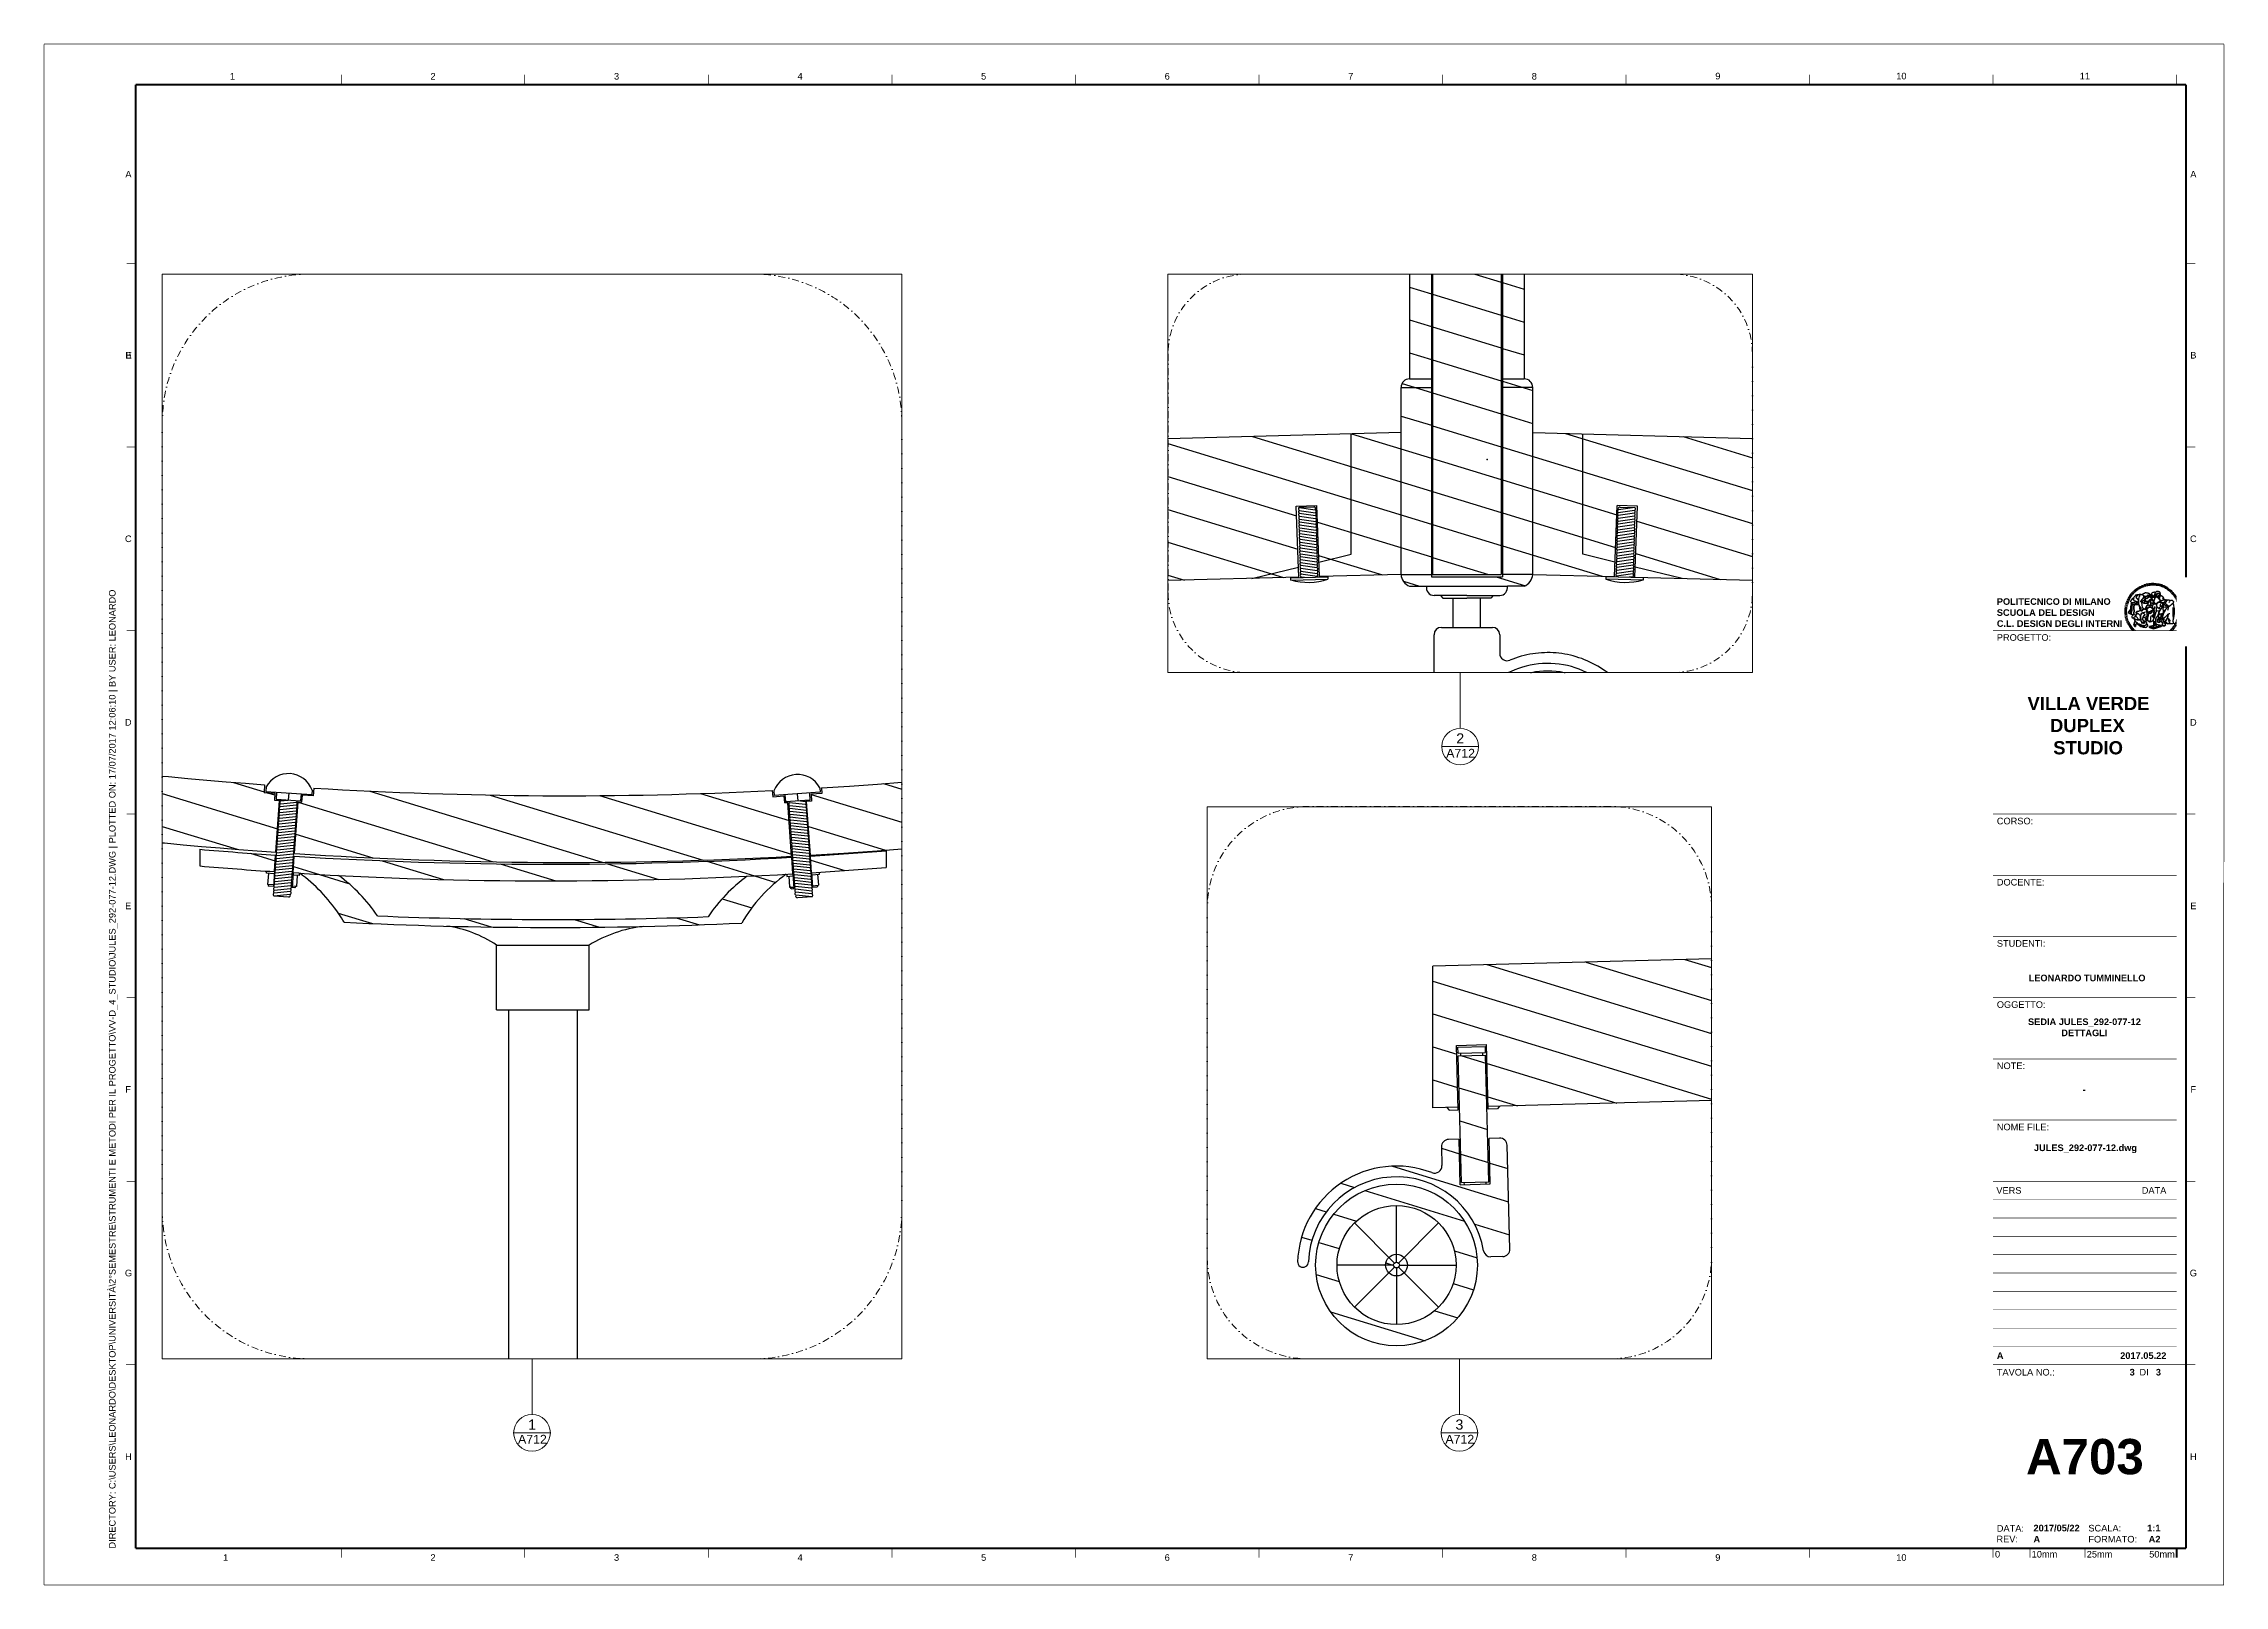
# Paper-space layout 'A703' of a CAD drawing. Header units: centimetres, sheet in millimetres. Extents: x -1 to 593, y -1 to 419.
# The model-space entities are those that its viewports show. They can reach past a viewport. Long polylines and large blocks are cut down to what shows.
import ezdxf
from ezdxf.enums import TextEntityAlignment as Align

# ---------------------------------------------------------------- set-up
doc = ezdxf.new("R2010")
doc.units = ezdxf.units.CM
doc.set_wipeout_variables(frame=1)
doc.linetypes.add('TRATTOPUNTO', pattern=[25.4, 12.7, -6.35, 0, -6.35])
doc.layers.get('0').update_dxf_attribs({"color": 94})
doc.layers.add('A-ANNO-SYMB', color=3, linetype='Continuous', lineweight=18)
doc.layers.add('connessioni', color=40, linetype='Continuous', plot=False)
doc.layers.add('G-ANNO-NPLT', color=210, linetype='Continuous', plot=False)
for name, color, linetype in [('ferramenta', 211, 'Continuous'), ('G-ANNO-LOGO', 3, 'Continuous'), ('G-ANNO-TEXT', 3, 'Continuous'), ('G-ANNO-TTLB', 3, 'Continuous')]:
    doc.layers.add(name, color=color, linetype=linetype)
doc.styles.add('ARIAL', font='arial.ttf')
doc.styles.add('ARIAL-BOLD', font='')
doc.styles.add('E-ARIAL', font='arial.ttf')
doc.styles.get("Standard").update_dxf_attribs({"font": 'arial.ttf'})
doc.styles.get('ARIAL-BOLD').set_extended_font_data('Arial', bold=True)

psp = doc.layouts.new('A703')

# ---------------------------------------------------------------- texts
at = {"layer": 'A-ANNO-SYMB', "char_height": 2.4, "width": 7.5761, "attachment_point": 1}
for insert in [(381.29, 227.05), (128.44, 40.19), (381.07, 40.19)]:
    psp.add_mtext('A712', dxfattribs=dict(at, insert=insert))
at = {"layer": 'G-ANNO-TEXT', "style": 'ARIAL'}
for s, p in [('1', (50.63, 410.26)), ('2', (105.28, 410.26)), ('3', (155.28, 410.26)), ('4', (205.28, 410.26)), ('5', (255.28, 410.26)), ('6', (305.28, 410.26)), ('7', (355.28, 410.26)), ('8', (405.28, 410.26)), ('9', (455.28, 410.31)), ('10', (505.28, 410.31)), ('11', (555.28, 410.31)), ('A', (22.3, 383.59)), ('A', (584.82, 383.59)), ('B', (22.25, 334.27)), ('E', (22.37, 334.27)), ('B', (584.82, 334.27)), ('C', (22.27, 284.27)), ('C', (584.82, 284.27)), ('D', (22.24, 234.27)), ('D', (584.82, 234.27)), ('E', (22.24, 184.27)), ('E', (584.82, 184.27)), ('F', (22.21, 134.27)), ('F', (584.82, 134.27)), ('G', (22.32, 84.27)), ('G', (584.82, 84.27)), ('H', (22.3, 34.27)), ('H', (584.82, 34.27)), ('1', (48.78, 6.78)), ('2', (105.28, 6.78)), ('3', (155.28, 6.78)), ('4', (205.28, 6.78)), ('5', (255.28, 6.78)), ('6', (305.28, 6.78)), ('7', (355.28, 6.78)), ('8', (405.28, 6.78)), ('9', (455.28, 6.78)), ('10', (505.28, 6.78))]:
    psp.add_text(s, height=1.8, dxfattribs=at).set_placement(p, align=Align.MIDDLE_CENTER)
at = {"layer": 'G-ANNO-TEXT', "insert": (16.99, 9.22), "char_height": 1.8, "attachment_point": 1, "rotation": 90, "style": 'ARIAL'}
psp.add_mtext_dynamic_manual_height_columns('DIRECTORY: C:\\\\USERS\\\\LEONARDO\\\\DESKTOP\\\\UNIVERSITÀ\\\\2°SEMESTRE\\\\STRUMENTI E METODI PER IL PROGETTO\\\\VV-D_4_STUDIO\\\\JULES_292-077-12.DWG | PLOTTED ON: 17/07/2017 12:06:10 | BY USER: LEONARDO', width=412.209, gutter_width=9, heights=[0], dxfattribs=at)

msp = doc.modelspace()

# ---------------------------------------------------------------- blocks, each defined once
blk = doc.blocks.new('logoPolimi')
for p, q in [((-1.49, 1.84), (-1.36, 1.68)), ((-1.41, 1.91), (-1.28, 1.74)), ((-1.32, 1.97), (-1.2, 1.8)), ((-1.22, 2.03), (-1.11, 1.85)), ((-1.13, 2.09), (-1.03, 1.9)), ((-1.03, 2.14), (-0.94, 1.95)), ((-0.93, 2.18), (-0.84, 1.99)), ((-0.83, 2.22), (-0.75, 2.03)), ((-0.72, 2.26), (-0.66, 2.06)), ((-0.61, 2.29), (-0.56, 2.09)), ((-0.51, 2.32), (-0.46, 2.11)), ((-0.4, 2.34), (-0.36, 2.13)), ((-0.29, 2.35), (-0.26, 2.14)), ((-0.18, 2.36), (-0.16, 2.15)), ((-0.07, 2.37), (-0.06, 2.16)), ((0.04, 2.37), (0.04, 2.16)), ((0.15, 2.36), (0.14, 2.16)), ((0.26, 2.36), (0.24, 2.15)), ((0.37, 2.34), (0.34, 2.13)), ((0.48, 2.32), (0.44, 2.12)), ((0.59, 2.3), (0.54, 2.09)), ((0.69, 2.27), (0.63, 2.07)), ((0.8, 2.23), (0.73, 2.03)), ((0.9, 2.19), (0.82, 2)), ((1, 2.15), (0.91, 1.96)), ((1.1, 2.1), (1, 1.91)), ((1.2, 2.04), (1.09, 1.86)), ((1.29, 1.99), (1.18, 1.81)), ((1.38, 1.92), (1.26, 1.75)), ((1.47, 1.86), (1.34, 1.69)), ((-2.37, 0.12), (-2.16, 0.11)), ((-2.37, 0.01), (-2.16, 0.01)), ((-2.36, 0.23), (-2.15, 0.21)), ((-2.35, 0.34), (-2.14, 0.31)), ((-2.33, 0.45), (-2.12, 0.41)), ((-2.3, 0.55), (-2.1, 0.51)), ((-2.28, 0.66), (-2.07, 0.6)), ((-2.24, 0.77), (-2.04, 0.7)), ((-2.2, 0.87), (-2.01, 0.79)), ((-2.16, 0.97), (-1.97, 0.89)), ((-2.11, 1.07), (-1.93, 0.98)), ((-2.06, 1.17), (-1.88, 1.07)), ((-2.01, 1.26), (-1.83, 1.15)), ((-1.94, 1.36), (-1.77, 1.24)), ((-1.88, 1.45), (-1.71, 1.32)), ((-1.84, 0.03), (-1.82, 0.35)), ((-1.81, 1.53), (-1.65, 1.4)), ((-1.74, 1.61), (-1.58, 1.47)), ((-1.73, 0.59), (-1.73, 0.59)), ((-1.73, 0.59), (-1.73, 0.59)), ((-1.66, 1.69), (-1.51, 1.54)), ((-1.65, 0.57), (-1.65, 0.57)), ((-1.59, 1.12), (-1.59, 1.12)), ((-1.58, 1.77), (-1.44, 1.61)), ((-1.51, 0.55), (-1.51, 0.55)), ((-1.51, 0.55), (-1.51, 0.55)), ((-1.31, 0.79), (-1.21, 0.75)), ((-1.21, 0.75), (-1.31, 0.79)), ((-1.21, 0.75), (-1.31, 0.79)), ((-1.21, 0.75), (-1.21, 0.75)), ((-1.21, 0.75), (-1.21, 0.75)), ((-1.19, 0.76), (-1.19, 0.76)), ((-1.19, 0.76), (-1.19, 0.76)), ((-1.17, 0.99), (-1.18, 0.99)), ((-1.18, 0.99), (-1.17, 0.99)), ((-1.16, 0.57), (-1.16, 0.57)), ((-1.16, 0.57), (-1.16, 0.57)), ((-1.1, 0.01), (-0.99, 0.06)), ((-0.99, 0.06), (-1.1, 0.01)), ((-0.99, 0.06), (-1.1, 0.01)), ((-0.99, 0.06), (-0.99, 0.06)), ((-0.99, 0.06), (-0.99, 0.06)), ((-0.97, 0.79), (-0.98, 0.79)), ((-0.89, 0.84), (-0.97, 0.79)), ((-0.97, 0.79), (-0.89, 0.84)), ((-0.96, 1.41), (-0.96, 1.41)), ((-0.96, 1.41), (-0.96, 1.41)), ((-0.89, 0.84), (-0.82, 0.87)), ((-0.82, 0.87), (-0.89, 0.84)), ((-0.89, 0.84), (-0.82, 0.87)), ((-0.88, 0.83), (-0.89, 0.84)), ((-0.85, 1.39), (-0.85, 1.39)), ((-0.85, 1.39), (-0.85, 1.39)), ((-0.84, 0.14), (-0.84, 0.14)), ((-0.77, 1.08), (-0.78, 1.08)), ((-0.78, 1.08), (-0.77, 1.08)), ((-0.61, 1.12), (-0.77, 1.08)), ((-0.77, 1.08), (-0.61, 1.12)), ((-0.77, 1.08), (-0.61, 1.12)), ((-0.75, 1.3), (-0.76, 1.29)), ((-0.76, 1.29), (-0.75, 1.3)), ((-0.65, 0.99), (-0.7, 0.96)), ((-0.69, 0.18), (-0.68, 0.18)), ((-0.66, 0.93), (-0.66, 0.93)), ((-0.66, 0.93), (-0.64, 0.93)), ((-0.66, 0.93), (-0.66, 0.93)), ((-0.66, 0.93), (-0.66, 0.93)), ((-0.63, 1.01), (-0.63, 1.01)), ((-0.63, 1.01), (-0.62, 1.01)), ((-0.63, 0.66), (-0.63, 0.66)), ((-0.6, 1.12), (-0.61, 1.12)), ((-0.61, 1.12), (-0.6, 1.12)), ((-0.61, 1.12), (-0.6, 1.12)), ((-0.61, 0.86), (-0.57, 0.85)), ((-0.57, 0.85), (-0.61, 0.86)), ((-0.61, 0.86), (-0.57, 0.85)), ((-0.53, 1.08), (-0.6, 1.12)), ((-0.6, 1.12), (-0.6, 1.11)), ((-0.6, 1.12), (-0.53, 1.08)), ((-0.57, 0.8), (-0.59, 0.8)), ((-0.57, 0.85), (-0.53, 0.84)), ((-0.57, 0.85), (-0.57, 0.85)), ((-0.57, 0.85), (-0.57, 0.85)), ((-0.57, 0.85), (-0.53, 0.84)), ((-0.56, 0.29), (-0.49, 0.48)), ((-0.56, 0.14), (-0.56, 0.29)), ((-0.5, 0.11), (-0.56, 0.14)), ((-0.53, 0.84), (-0.51, 0.84)), ((-0.53, 0.84), (-0.51, 0.84)), ((-0.53, 0.84), (-0.53, 0.84)), ((-0.51, 0.11), (-0.51, 0.11)), ((-0.51, 0.11), (-0.51, 0.11)), ((-0.34, 0.33), (-0.5, 0.11)), ((-0.49, 0.48), (-0.41, 0.55)), ((-0.42, 0.8), (-0.47, 0.79)), ((-0.42, 0.8), (-0.47, 0.79)), ((-0.47, 0.79), (-0.45, 0.76)), ((-0.47, 0.79), (-0.45, 0.76)), ((-0.45, 1.14), (-0.42, 1.11)), ((-0.42, 1.26), (-0.36, 1.22)), ((-0.41, 0.55), (-0.34, 0.49)), ((-0.4, 1.37), (-0.38, 1.38)), ((-0.39, 1.37), (-0.4, 1.37)), ((-0.35, 1.33), (-0.4, 1.37)), ((-0.39, 1.24), (-0.4, 1.23)), ((-0.38, 1.14), (-0.38, 1.14)), ((-0.34, 0.49), (-0.09, 0.48)), ((-0.16, 0.32), (-0.34, 0.33)), ((-0.14, 0.32), (-0.31, 0.34)), ((-0.28, 1.3), (-0.29, 1.3)), ((-0.28, 1.3), (-0.28, 1.3)), ((-0.16, 1.24), (-0.16, 1.25)), ((-0.16, 1.25), (-0.16, 1.25)), ((-0.16, 0.49), (-0.14, 0.64)), ((-0.06, 0.27), (-0.16, 0.32)), ((-0.1, 0.88), (-0.09, 0.87)), ((-0.08, 1.37), (-0.08, 1.38)), ((-0.08, 1.23), (-0.05, 1.21)), ((-0.05, 1.21), (-0.08, 1.23)), ((-0.08, 1.23), (-0.05, 1.21)), ((-0.03, 0.26), (-0.06, 0.27)), ((-0.05, 1.21), (-0.04, 1.21)), ((-0.04, 1.21), (-0.05, 1.21)), ((-0.04, 1.21), (-0.04, 1.21)), ((-0.04, 1.21), (-0.04, 1.21)), ((-0.04, 0.48), (-0.03, 0.26)), ((0.03, 1.15), (0.03, 1.15)), ((0.03, 0.66), (0.03, 0.67)), ((0.07, 0.58), (0.07, 0.57)), ((0.1, 1.18), (0.1, 1.18)), ((0.1, 0.84), (0.1, 0.84)), ((0.13, 1.32), (0.17, 1.19)), ((0.14, 0.71), (0.34, 0.65)), ((0.31, 0.56), (0.17, 0.63)), ((0.27, 1.61), (0.27, 1.61)), ((0.27, 1.61), (0.27, 1.61)), ((0.27, 1.61), (0.27, 1.61)), ((0.29, 1.29), (0.29, 1.29)), ((0.29, 1.29), (0.29, 1.29)), ((0.29, 1.29), (0.29, 1.29)), ((0.29, 1.29), (0.29, 1.29)), ((0.33, 0.49), (0.34, 0.49)), ((0.33, 0.03), (0.35, 0.03)), ((0.33, 0.03), (0.35, 0.03)), ((0.34, 0.65), (0.34, 0.64)), ((0.35, 0.03), (0.57, 0.06)), ((0.35, 0.03), (0.57, 0.06)), ((0.35, 0.03), (0.35, 0.03)), ((0.35, 0.03), (0.35, 0.03)), ((0.38, 1.36), (0.37, 1.35)), ((0.38, 0.34), (0.37, 0.34)), ((0.38, 0.34), (0.38, 0.34)), ((0.43, 0.67), (0.39, 0.64)), ((0.49, 1.05), (0.51, 1.13)), ((0.51, 1.13), (0.49, 1.05)), ((0.49, 1.05), (0.51, 1.13)), ((0.51, 1.31), (0.5, 1.29)), ((0.51, 1.13), (0.52, 1.23)), ((0.52, 1.23), (0.51, 1.23)), ((0.51, 1.23), (0.52, 1.23)), ((0.52, 1.23), (0.51, 1.13)), ((0.51, 1.13), (0.52, 1.23)), ((0.52, 1.24), (0.6, 1.37)), ((0.52, 1.23), (0.6, 1.36)), ((0.6, 1.36), (0.52, 1.23)), ((0.52, 1.23), (0.52, 1.23)), ((0.52, 1.23), (0.52, 1.24)), ((0.52, 1.23), (0.52, 1.23)), ((0.55, 1.07), (0.53, 1.06)), ((0.53, 1.04), (0.53, 1.06)), ((0.53, 1.05), (0.53, 1.04)), ((0.54, 0.3), (0.63, 0.32)), ((0.54, -0.08), (0.61, 0.06)), ((0.61, 0.06), (0.54, -0.08)), ((0.54, -0.08), (0.61, 0.06)), ((0.56, 0.19), (0.59, 0.21)), ((0.57, 1.07), (0.57, 1.07)), ((0.57, 1.07), (0.57, 1.07)), ((0.57, 1.07), (0.57, 1.07)), ((0.57, 1.07), (0.57, 1.07)), ((0.57, 1.07), (0.57, 1.07)), ((0.57, 1.07), (0.57, 1.07)), ((0.57, 1.07), (0.57, 1.07)), ((0.58, 0.3), (0.59, 0.29)), ((0.59, 0.78), (0.59, 0.79)), ((0.59, 0.79), (0.59, 0.79)), ((0.59, 0.79), (0.59, 0.79)), ((0.59, 0.79), (0.59, 0.78)), ((0.61, 0.06), (0.6, 0.07)), ((0.6, 0.07), (0.61, 0.06)), ((0.61, 0.06), (0.61, 0.07)), ((0.62, 0.21), (0.65, 0.22)), ((0.64, 1.37), (0.65, 1.37)), ((0.69, 0.86), (0.68, 0.86)), ((0.68, 0.86), (0.69, 0.86)), ((0.68, 0.76), (0.68, 0.76)), ((0.76, 0.26), (0.76, 0.26)), ((0.82, 0.35), (0.84, 0.36)), ((0.82, 0.35), (0.82, 0.35)), ((0.84, 0.36), (0.84, 0.37)), ((0.85, 0.34), (1.05, 0.35)), ((0.93, 1.05), (0.93, 1.05)), ((0.93, 1.05), (0.93, 1.05)), ((0.93, 1.05), (0.93, 1.04)), ((0.93, 1.05), (0.93, 1.05)), ((0.97, 0.66), (0.96, 0.66)), ((1.01, 0.97), (0.98, 0.96)), ((1.17, 0.96), (1.17, 0.95)), ((1.17, 0.95), (1.17, 0.95)), ((1.34, 0.37), (1.26, 0.04)), ((1.27, 0.37), (1.27, 0.38)), ((1.28, 0.95), (1.28, 0.95)), ((1.37, 0.73), (1.46, 0.81)), ((1.41, 0.4), (1.41, 0.41)), ((1.56, 1.79), (1.42, 1.63)), ((1.64, 1.71), (1.49, 1.56)), ((1.49, 0.9), (1.57, 0.92)), ((1.72, 1.63), (1.56, 1.49)), ((1.67, 0.6), (1.57, 0.53)), ((1.79, 1.55), (1.63, 1.41)), ((1.86, 1.47), (1.7, 1.34)), ((1.93, 1.38), (1.76, 1.26)), ((1.99, 1.29), (1.81, 1.17)), ((2.05, 1.19), (1.87, 1.09)), ((2.1, 1.1), (1.92, 1)), ((2.15, 1), (1.96, 0.91)), ((2.19, 0.9), (2, 0.82)), ((2.23, 0.79), (2.04, 0.72)), ((2.27, 0.69), (2.07, 0.63)), ((2.3, 0.58), (2.09, 0.53)), ((2.32, 0.47), (2.12, 0.43)), ((2.34, 0.37), (2.13, 0.33)), ((2.36, 0.26), (2.15, 0.23)), ((2.37, 0.15), (2.16, 0.13)), ((2.37, 0.04), (2.16, 0.03)), ((-2.37, -0.1), (-2.16, -0.09)), ((-2.36, -0.21), (-2.15, -0.19)), ((-2.35, -0.32), (-2.14, -0.29)), ((-2.33, -0.43), (-2.12, -0.39)), ((-2.31, -0.54), (-2.1, -0.49)), ((-2.28, -0.65), (-2.08, -0.59)), ((-2.25, -0.75), (-2.05, -0.69)), ((-2.21, -0.86), (-2.02, -0.78)), ((-2.17, -0.96), (-1.98, -0.87)), ((-2.12, -1.06), (-1.93, -0.96)), ((-2.07, -1.16), (-1.89, -1.05)), ((-2.04, -0.15), (-1.97, -0.2)), ((-2.01, -1.25), (-1.84, -1.14)), ((-1.95, -1.34), (-1.78, -1.22)), ((-1.89, -1.43), (-1.72, -1.31)), ((-1.82, -1.52), (-1.66, -1.38)), ((-1.75, -1.6), (-1.59, -1.46)), ((-1.67, -1.68), (-1.52, -1.53)), ((-1.58, -0.12), (-1.6, -0.18)), ((-1.6, -0.18), (-1.58, -0.28)), ((-1.57, -0.54), (-1.59, -0.54)), ((-1.59, -0.54), (-1.59, -0.54)), ((-1.59, -1.76), (-1.45, -1.6)), ((-1.56, -0.32), (-1.56, -0.31)), ((-1.56, -0.31), (-1.56, -0.31)), ((-1.53, -0.65), (-1.53, -0.65)), ((-1.53, -0.65), (-1.53, -0.65)), ((-1.51, -1.83), (-1.37, -1.67)), ((-1.48, -0.86), (-1.48, -0.85)), ((-1.42, -0.37), (-1.42, -0.37)), ((-1.42, -1.9), (-1.29, -1.73)), ((-1.38, -0.46), (-1.38, -0.46)), ((-1.33, -1.96), (-1.21, -1.79)), ((-1.31, -0.24), (-1.31, -0.23)), ((-1.31, -0.23), (-1.31, -0.24)), ((-1.23, -0.19), (-1.23, -0.19)), ((-1.23, -0.19), (-1.23, -0.19)), ((-1.23, -0.19), (-1.23, -0.19)), ((-1.23, -0.19), (-1.23, -0.19)), ((-1.01, -0.39), (-1.02, -0.39)), ((-1.02, -0.39), (-1.01, -0.39)), ((-1.02, -0.7), (-1.02, -0.7)), ((-1.02, -0.7), (-1.02, -0.7)), ((-1.02, -0.7), (-1.02, -0.7)), ((-0.79, -0.51), (-0.83, -0.58)), ((-0.83, -0.58), (-0.79, -0.51)), ((-0.83, -0.58), (-0.79, -0.51)), ((-0.78, -1.05), (-0.83, -0.94)), ((-0.83, -0.94), (-0.78, -1.05)), ((-0.83, -0.94), (-0.83, -0.94)), ((-0.83, -0.94), (-0.78, -1.05)), ((-0.82, -1.23), (-0.82, -1.23)), ((-0.82, -1.23), (-0.77, -1.23)), ((-0.77, -1.23), (-0.82, -1.23)), ((-0.82, -1.23), (-0.82, -1.23)), ((-0.77, -1.23), (-0.82, -1.23)), ((-0.75, -0.96), (-0.8, -0.89)), ((-0.8, -0.89), (-0.79, -0.92)), ((-0.79, -0.92), (-0.8, -0.89)), ((-0.8, -0.89), (-0.75, -0.96)), ((-0.79, -0.92), (-0.8, -0.89)), ((-0.8, -0.89), (-0.8, -0.89)), ((-0.8, -0.89), (-0.75, -0.96)), ((-0.79, -0.92), (-0.78, -0.95)), ((-0.78, -0.95), (-0.79, -0.92)), ((-0.78, -0.95), (-0.79, -0.92)), ((-0.77, -0.49), (-0.78, -0.48)), ((-0.78, -0.48), (-0.77, -0.49)), ((-0.78, -0.95), (-0.76, -1)), ((-0.76, -1), (-0.78, -0.95)), ((-0.76, -1), (-0.78, -0.95)), ((-0.71, -0.89), (-0.75, -0.87)), ((-0.75, -0.87), (-0.71, -0.89)), ((-0.75, -0.87), (-0.71, -0.89)), ((-0.72, -1.01), (-0.75, -0.96)), ((-0.75, -0.96), (-0.72, -1.01)), ((-0.75, -0.96), (-0.72, -1.01)), ((-0.64, -0.93), (-0.71, -0.89)), ((-0.71, -0.89), (-0.64, -0.93)), ((-0.71, -0.89), (-0.64, -0.93)), ((-0.66, -0.53), (-0.66, -0.53)), ((-0.66, -0.53), (-0.66, -0.53)), ((-0.66, -0.53), (-0.66, -0.53)), ((-0.39, -0.81), (-0.51, -0.69)), ((-0.51, -1.04), (-0.5, -1.04)), ((-0.48, -0.42), (-0.48, -0.42)), ((-0.48, -0.42), (-0.48, -0.42)), ((-0.48, -0.42), (-0.48, -0.42)), ((-0.41, -0.51), (-0.41, -0.51)), ((-0.38, -0.05), (-0.39, -0.12)), ((-0.39, -0.12), (-0.37, -0.1)), ((-0.35, -0.14), (-0.37, -0.08)), ((-0.37, -0.09), (-0.37, -0.09)), ((-0.33, -0.12), (-0.35, -0.14)), ((-0.32, -0.14), (-0.35, -0.14)), ((-0.35, -0.18), (-0.34, -0.22)), ((-0.34, -0.08), (-0.29, -0.16)), ((-0.34, -0.22), (-0.34, -0.22)), ((-0.27, -0.17), (-0.32, -0.14)), ((-0.25, -0.91), (-0.26, -0.9)), ((-0.26, -1.29), (0.1, -1.2)), ((0.1, -1.2), (-0.26, -1.29)), ((0.08, -1.4), (-0.26, -1.29)), ((-0.26, -1.29), (0.08, -1.4)), ((-0.26, -1.38), (-0.26, -1.29)), ((-0.26, -1.29), (-0.26, -1.29)), ((-0.26, -1.29), (-0.26, -1.38)), ((-0.26, -1.29), (0.08, -1.4)), ((-0.26, -1.29), (-0.26, -1.29)), ((0.08, -1.49), (-0.26, -1.38)), ((-0.26, -1.38), (0.09, -1.49)), ((-0.14, -0.15), (-0.16, -0.13)), ((-0.11, -0.04), (-0.12, -0.05)), ((-0.04, -0.41), (-0.01, -0.44)), ((-0.01, -0.44), (-0.04, -0.41)), ((-0.04, -0.41), (-0.01, -0.44)), ((0.07, -0.84), (0.07, -0.84)), ((0.07, -0.84), (0.07, -0.84)), ((0.1, -1.2), (0.08, -1.32)), ((0.08, -1.32), (0.13, -1.2)), ((0.08, -1.4), (0.72, -1.22)), ((0.72, -1.22), (0.08, -1.4)), ((0.08, -1.4), (0.72, -1.22)), ((0.72, -1.31), (0.08, -1.49)), ((0.08, -1.44), (0.08, -1.4)), ((0.08, -1.4), (0.08, -1.44)), ((0.08, -1.4), (0.08, -1.49)), ((0.08, -1.49), (0.08, -1.44)), ((0.08, -1.44), (0.08, -1.44)), ((0.08, -1.44), (0.08, -1.45)), ((0.08, -1.45), (0.08, -1.46)), ((0.08, -1.46), (0.08, -1.49)), ((0.1, -1.01), (0.09, -0.86)), ((0.1, -1.01), (0.09, -0.86)), ((0.09, -1.49), (0.72, -1.31)), ((0.1, -1.2), (0.12, -1.04)), ((0.12, -1.04), (0.1, -1.2)), ((0.13, -1.2), (0.1, -1.2)), ((0.1, -1.2), (0.13, -1.2)), ((0.13, -1.2), (0.1, -1.2)), ((0.1, -1.2), (0.1, -1.2)), ((0.11, -0.44), (0.11, -0.44)), ((0.11, -0.44), (0.11, -0.44)), ((0.12, -0.21), (0.12, -0.21)), ((0.12, -0.21), (0.12, -0.21)), ((0.12, -0.21), (0.12, -0.21)), ((0.12, -0.21), (0.12, -0.21)), ((0.12, -0.21), (0.12, -0.21)), ((0.12, -0.21), (0.12, -0.21)), ((0.12, -0.21), (0.12, -0.21)), ((0.12, -0.21), (0.12, -0.21)), ((0.12, -0.21), (0.12, -0.21)), ((0.12, -0.21), (0.12, -0.21)), ((0.12, -0.21), (0.12, -0.21)), ((0.12, -0.21), (0.12, -0.21)), ((0.12, -0.21), (0.12, -0.21)), ((0.12, -0.56), (0.14, -0.53)), ((0.14, -0.53), (0.12, -0.56)), ((0.12, -0.56), (0.14, -0.53)), ((0.12, -1.04), (0.12, -1.04)), ((0.12, -1.04), (0.12, -1.04)), ((0.12, -1.04), (0.12, -1.04)), ((0.21, -0.99), (0.13, -1.2)), ((0.13, -1.2), (0.21, -0.99)), ((0.36, -1.14), (0.13, -1.2)), ((0.13, -1.2), (0.26, -1.17)), ((0.14, -0.53), (0.16, -0.49)), ((0.16, -0.49), (0.14, -0.53)), ((0.14, -0.53), (0.16, -0.49)), ((0.16, -0.49), (0.16, -0.49)), ((0.16, -0.49), (0.16, -0.49)), ((0.28, -1.19), (0.21, -0.99)), ((0.21, -0.99), (0.31, -1.27)), ((0.24, -0.17), (0.24, -0.16)), ((0.24, -0.16), (0.24, -0.17)), ((0.25, -0.84), (0.25, -0.88)), ((0.25, -0.88), (0.25, -0.84)), ((0.25, -0.88), (0.25, -0.84)), ((0.25, -0.88), (0.29, -1.17)), ((0.26, -0.88), (0.25, -0.88)), ((0.31, -1.27), (0.25, -0.88)), ((0.26, -1.17), (0.28, -1.16)), ((0.28, -1.16), (0.36, -1.14)), ((0.29, -1.17), (0.28, -1.19)), ((0.36, -1.14), (0.72, -1.22)), ((0.72, -1.22), (0.36, -1.14)), ((0.49, -0.31), (0.49, -0.31)), ((0.49, -0.31), (0.49, -0.31)), ((0.5, -0.27), (0.5, -0.27)), ((0.51, -0.27), (0.51, -0.27)), ((0.72, -0.81), (0.75, -0.89)), ((0.72, -1.22), (0.72, -1.31)), ((0.72, -1.31), (0.72, -1.22)), ((0.74, -0.23), (0.74, -0.23)), ((0.74, -0.23), (0.75, -0.24)), ((0.75, -0.23), (0.75, -0.23)), ((0.86, -0.25), (0.82, -0.34)), ((0.87, -0.22), (0.86, -0.23)), ((0.87, -0.22), (0.86, -0.25)), ((0.96, -0.58), (0.96, -0.57)), ((1.05, -1.05), (1.04, -1.05)), ((1.28, -2), (1.17, -1.82)), ((1.37, -1.93), (1.25, -1.76)), ((1.31, -0.27), (1.3, -0.26)), ((1.3, -0.26), (1.3, -0.26)), ((1.3, -0.26), (1.3, -0.26)), ((1.3, -0.26), (1.31, -0.27)), ((1.3, -0.26), (1.3, -0.26)), ((1.46, -1.87), (1.33, -1.7)), ((1.54, -1.8), (1.41, -1.64)), ((1.63, -1.72), (1.48, -1.57)), ((1.71, -1.65), (1.55, -1.5)), ((1.78, -1.57), (1.62, -1.43)), ((1.85, -1.48), (1.69, -1.35)), ((1.92, -1.39), (1.75, -1.27)), ((1.98, -1.3), (1.81, -1.19)), ((2.04, -1.21), (1.86, -1.1)), ((2.09, -1.11), (1.91, -1.01)), ((2.14, -1.01), (1.95, -0.92)), ((2.19, -0.91), (1.99, -0.83)), ((2.23, -0.81), (2.03, -0.74)), ((2.26, -0.7), (2.06, -0.64)), ((2.29, -0.6), (2.09, -0.55)), ((2.32, -0.49), (2.11, -0.45)), ((2.34, -0.38), (2.13, -0.35)), ((2.35, -0.27), (2.15, -0.25)), ((2.37, -0.08), (2.16, -0.07)), ((2.36, -0.16), (2.16, -0.15)), ((-1.24, -2.02), (-1.13, -1.84)), ((-1.14, -2.08), (-1.04, -1.89)), ((-1.04, -2.13), (-0.95, -1.94)), ((-0.94, -2.18), (-0.86, -1.98)), ((-0.84, -2.22), (-0.77, -2.02)), ((-0.74, -2.25), (-0.67, -2.05)), ((-0.63, -2.29), (-0.57, -2.08)), ((-0.52, -2.31), (-0.48, -2.11)), ((-0.42, -2.33), (-0.38, -2.13)), ((-0.31, -2.35), (-0.28, -2.14)), ((-0.2, -2.36), (-0.18, -2.15)), ((-0.09, -2.37), (-0.08, -2.16)), ((0.03, -2.37), (0.02, -2.16)), ((0.14, -2.37), (0.12, -2.16)), ((0.25, -2.36), (0.22, -2.15)), ((0.35, -2.34), (0.32, -2.14)), ((0.46, -2.32), (0.42, -2.12)), ((0.57, -2.3), (0.52, -2.1)), ((0.68, -2.27), (0.62, -2.07)), ((0.78, -2.24), (0.71, -2.04)), ((0.89, -2.2), (0.81, -2)), ((0.99, -2.15), (0.9, -1.96)), ((1.09, -2.11), (0.99, -1.92)), ((1.19, -2.05), (1.08, -1.87))]:
    blk.add_line(p, q)
for points in [[(-1.9, 0.12), (-1.94, 0.02), (-2.05, -0.09), (-2.05, -0.09)], [(-1.86, 0.38), (-1.86, 0.38), (-1.87, 0.19), (-1.9, 0.12)], [(-1.76, 0.6), (-1.76, 0.6), (-1.84, 0.57), (-1.86, 0.38)], [(-1.86, -0.04), (-1.84, 0.02), (-1.84, 0.03), (-1.84, 0.03)], [(-1.82, 0.78), (-1.83, 0.8), (-1.85, 0.86), (-1.83, 0.88)], [(-1.82, 0.78), (-1.83, 0.8), (-1.85, 0.86), (-1.83, 0.88)], [(-1.83, 0.88), (-1.81, 0.9), (-1.76, 0.96), (-1.76, 0.96)], [(-1.83, 0.88), (-1.81, 0.9), (-1.76, 0.96), (-1.76, 0.96)], [(-1.76, 0.6), (-1.83, 0.7), (-1.78, 0.74), (-1.78, 0.74)], [(-1.78, 0.74), (-1.79, 0.74), (-1.83, 0.7), (-1.76, 0.6)], [(-1.78, 0.74), (-1.8, 0.76), (-1.81, 0.78), (-1.82, 0.78)], [(-1.78, 0.74), (-1.8, 0.76), (-1.81, 0.78), (-1.82, 0.78)], [(-1.82, 0.35), (-1.81, 0.5), (-1.73, 0.59), (-1.73, 0.59)], [(-1.82, -0.19), (-1.73, -0.07), (-1.75, 0.14), (-1.75, 0.3)], [(-1.75, 0.33), (-1.75, 0.17), (-1.73, -0.05), (-1.8, -0.17)], [(-1.78, 0.74), (-1.75, 0.72), (-1.72, 0.69), (-1.68, 0.7)], [(-1.68, 0.7), (-1.72, 0.69), (-1.75, 0.72), (-1.78, 0.74)], [(-1.68, 0.7), (-1.72, 0.69), (-1.75, 0.72), (-1.78, 0.74)], [(-1.78, 0.74), (-1.78, 0.74), (-1.78, 0.74), (-1.78, 0.74)], [(-1.76, 0.96), (-1.68, 1.1), (-1.59, 1.12), (-1.59, 1.12)], [(-1.76, 0.96), (-1.68, 1.1), (-1.6, 1.12), (-1.6, 1.12)], [(-1.73, 0.59), (-1.74, 0.59), (-1.75, 0.6), (-1.76, 0.6)], [(-1.73, 0.59), (-1.74, 0.59), (-1.75, 0.6), (-1.76, 0.6)], [(-1.75, 0.3), (-1.76, 0.47), (-1.65, 0.57), (-1.65, 0.57)], [(-1.65, 0.57), (-1.65, 0.57), (-1.76, 0.5), (-1.75, 0.33)], [(-1.65, 0.57), (-1.68, 0.58), (-1.7, 0.58), (-1.73, 0.59)], [(-1.65, 0.57), (-1.68, 0.58), (-1.7, 0.58), (-1.73, 0.59)], [(-1.5, 0.71), (-1.53, 0.74), (-1.61, 0.71), (-1.68, 0.7)], [(-1.68, 0.7), (-1.61, 0.71), (-1.53, 0.73), (-1.5, 0.71)], [(-1.5, 0.71), (-1.53, 0.73), (-1.61, 0.71), (-1.68, 0.7)], [(-1.51, 0.55), (-1.56, 0.56), (-1.61, 0.56), (-1.65, 0.57)], [(-1.65, 0.57), (-1.61, 0.56), (-1.56, 0.56), (-1.51, 0.55)], [(-1.51, 0.55), (-1.56, 0.56), (-1.61, 0.56), (-1.65, 0.57)], [(-1.59, 1.12), (-1.6, 1.06), (-1.61, 0.99), (-1.61, 0.97)], [(-1.61, 0.97), (-1.61, 0.99), (-1.6, 1.06), (-1.59, 1.12)], [(-1.61, 0.97), (-1.61, 0.99), (-1.6, 1.06), (-1.59, 1.12)], [(-1.61, 0.97), (-1.61, 0.95), (-1.56, 0.88), (-1.54, 0.87)], [(-1.54, 0.87), (-1.56, 0.88), (-1.61, 0.95), (-1.61, 0.97)], [(-1.54, 0.87), (-1.56, 0.88), (-1.61, 0.96), (-1.61, 0.97)], [(-1.59, 1.12), (-1.59, 1.13), (-1.59, 1.15), (-1.58, 1.16)], [(-1.59, 1.12), (-1.59, 1.13), (-1.59, 1.15), (-1.58, 1.16)], [(-1.58, 1.16), (-1.57, 1.21), (-1.52, 1.23), (-1.49, 1.25)], [(-1.58, 1.16), (-1.57, 1.21), (-1.52, 1.23), (-1.49, 1.25)], [(-1.58, 0.36), (-1.58, 0.48), (-1.51, 0.55), (-1.51, 0.55)], [(-1.51, 0.55), (-1.51, 0.55), (-1.58, 0.48), (-1.58, 0.36)], [(-1.51, 0.55), (-1.51, 0.55), (-1.58, 0.48), (-1.58, 0.36)], [(-1.55, 0.04), (-1.55, 0.08), (-1.58, 0.25), (-1.58, 0.36)], [(-1.58, 0.36), (-1.58, 0.25), (-1.55, 0.08), (-1.55, 0.04)], [(-1.58, 0.36), (-1.58, 0.25), (-1.55, 0.08), (-1.55, 0.04)], [(-1.58, -0.12), (-1.57, -0.06), (-1.55, 0.02), (-1.55, 0.04)], [(-1.55, 0.04), (-1.55, 0.02), (-1.57, -0.06), (-1.58, -0.12)], [(-1.55, 0.04), (-1.55, 0.02), (-1.56, -0.04), (-1.57, -0.1)], [(-1.54, 0.87), (-1.52, 0.85), (-1.47, 0.83), (-1.44, 0.83)], [(-1.44, 0.83), (-1.47, 0.83), (-1.52, 0.85), (-1.54, 0.87)], [(-1.45, 0.83), (-1.47, 0.83), (-1.52, 0.85), (-1.54, 0.87)], [(-1.51, 0.55), (-1.33, 0.54), (-1.16, 0.57), (-1.16, 0.57)], [(-1.16, 0.57), (-1.16, 0.57), (-1.33, 0.54), (-1.51, 0.55)], [(-1.16, 0.57), (-1.16, 0.57), (-1.33, 0.54), (-1.51, 0.55)], [(-1.5, 0.71), (-1.46, 0.68), (-1.4, 0.62), (-1.33, 0.66)], [(-1.33, 0.66), (-1.4, 0.62), (-1.46, 0.68), (-1.5, 0.71)], [(-1.33, 0.66), (-1.4, 0.62), (-1.46, 0.68), (-1.5, 0.71)], [(-1.49, 1.25), (-1.46, 1.26), (-1.42, 1.33), (-1.39, 1.36)], [(-1.49, 1.25), (-1.46, 1.27), (-1.43, 1.34), (-1.39, 1.36)], [(-1.31, 0.79), (-1.33, 0.79), (-1.42, 0.83), (-1.45, 0.83)], [(-1.44, 0.83), (-1.42, 0.83), (-1.33, 0.79), (-1.31, 0.79)], [(-1.31, 0.79), (-1.33, 0.79), (-1.42, 0.83), (-1.44, 0.83)], [(-1.35, 1.1), (-1.4, 1.17), (-1.36, 1.23), (-1.29, 1.31)], [(-1.29, 1.31), (-1.36, 1.23), (-1.4, 1.17), (-1.35, 1.1)], [(-1.35, 1.1), (-1.4, 1.17), (-1.36, 1.23), (-1.29, 1.31)], [(-1.39, 1.36), (-1.35, 1.38), (-1.26, 1.4), (-1.19, 1.41)], [(-1.39, 1.36), (-1.35, 1.38), (-1.26, 1.4), (-1.19, 1.41)], [(-1.18, 0.99), (-1.24, 0.97), (-1.3, 1.03), (-1.35, 1.1)], [(-1.35, 1.1), (-1.3, 1.03), (-1.24, 0.97), (-1.18, 0.99)], [(-1.18, 1), (-1.24, 0.97), (-1.3, 1.03), (-1.35, 1.1)], [(-1.33, 0.66), (-1.28, 0.7), (-1.23, 0.73), (-1.21, 0.75)], [(-1.21, 0.75), (-1.23, 0.73), (-1.28, 0.7), (-1.33, 0.66)], [(-1.21, 0.75), (-1.23, 0.73), (-1.28, 0.7), (-1.33, 0.66)], [(-1.29, 1.31), (-1.22, 1.39), (-1.01, 1.41), (-0.96, 1.41)], [(-0.96, 1.41), (-1.01, 1.41), (-1.22, 1.39), (-1.29, 1.31)], [(-1.29, 1.31), (-1.22, 1.39), (-1.01, 1.41), (-0.96, 1.41)], [(-1.24, -0.02), (-1.21, -0.01), (-1.1, 0.01), (-1.1, 0.01)], [(-1.1, 0.01), (-1.1, 0.01), (-1.21, -0.01), (-1.24, -0.02)], [(-1.1, 0.01), (-1.1, 0.01), (-1.21, -0.01), (-1.24, -0.02)], [(-1.21, 0.75), (-1.2, 0.75), (-1.19, 0.76), (-1.19, 0.76)], [(-1.19, 0.76), (-1.19, 0.76), (-1.2, 0.75), (-1.21, 0.75)], [(-1.19, 0.76), (-1.19, 0.76), (-1.2, 0.76), (-1.21, 0.75)], [(-1.19, 1.41), (-1.11, 1.43), (-0.97, 1.41), (-0.97, 1.41)], [(-1.19, 1.41), (-1.12, 1.43), (-0.98, 1.41), (-0.98, 1.41)], [(-1.19, 0.76), (-1.19, 0.77), (-1.18, 0.78), (-1.18, 0.79)], [(-1.18, 0.79), (-1.18, 0.78), (-1.19, 0.77), (-1.19, 0.76)], [(-1.19, 0.76), (-1.19, 0.77), (-1.19, 0.78), (-1.18, 0.79)], [(-1.18, 0.68), (-1.18, 0.68), (-1.19, 0.71), (-1.19, 0.76)], [(-1.19, 0.76), (-1.19, 0.71), (-1.18, 0.68), (-1.18, 0.68)], [(-1.18, 0.68), (-1.18, 0.68), (-1.19, 0.71), (-1.19, 0.76)], [(-1.18, 0.97), (-1.18, 0.97), (-1.18, 0.98), (-1.17, 0.99)], [(-1.17, 0.99), (-1.18, 0.98), (-1.18, 0.97), (-1.18, 0.97)], [(-1.18, 0.97), (-1.18, 0.97), (-1.18, 0.98), (-1.17, 0.99)], [(-1.18, 0.79), (-1.17, 0.86), (-1.18, 0.95), (-1.18, 0.97)], [(-1.18, 0.97), (-1.18, 0.95), (-1.17, 0.86), (-1.18, 0.79)], [(-1.18, 0.79), (-1.17, 0.86), (-1.18, 0.95), (-1.18, 0.97)], [(-1.16, 0.57), (-1.17, 0.6), (-1.18, 0.64), (-1.18, 0.68)], [(-1.18, 0.68), (-1.18, 0.64), (-1.17, 0.6), (-1.16, 0.57)], [(-1.16, 0.57), (-1.17, 0.6), (-1.18, 0.64), (-1.18, 0.68)], [(-1.17, 0.99), (-1.17, 1.03), (-1.16, 1.09), (-1.14, 1.13)], [(-1.09, 0.42), (-1.1, 0.44), (-1.14, 0.48), (-1.16, 0.57)], [(-1.16, 0.57), (-1.14, 0.48), (-1.1, 0.44), (-1.09, 0.42)], [(-1.09, 0.42), (-1.1, 0.44), (-1.14, 0.48), (-1.16, 0.57)], [(-1.14, 1.13), (-1.12, 1.18), (-1.05, 1.31), (-1.05, 1.31)], [(-1.12, 0.46), (-1.12, 0.46), (-1.13, 0.38), (-1.11, 0.26)], [(-1.11, 0.26), (-1.08, 0.14), (-1.05, 0.03), (-1.05, 0.03)], [(-1.02, 0.32), (-1.02, 0.32), (-1.08, 0.4), (-1.09, 0.42)], [(-1.09, 0.42), (-1.08, 0.4), (-1.02, 0.32), (-1.02, 0.32)], [(-1.02, 0.32), (-1.02, 0.32), (-1.08, 0.4), (-1.09, 0.42)], [(-0.98, 0.2), (-0.98, 0.21), (-1.02, 0.32), (-1.02, 0.32)], [(-1.02, 0.32), (-1.02, 0.32), (-0.98, 0.21), (-0.98, 0.2)], [(-0.98, 0.2), (-0.98, 0.21), (-1.02, 0.32), (-1.02, 0.32)], [(-1.01, 0.12), (-1, 0.16), (-0.98, 0.19), (-0.98, 0.2)], [(-0.98, 0.2), (-0.98, 0.19), (-1, 0.16), (-1.01, 0.12)], [(-1.01, 0.12), (-1, 0.16), (-0.98, 0.19), (-0.98, 0.2)], [(-0.99, 0.06), (-1, 0.07), (-1.01, 0.1), (-1.01, 0.12)], [(-1.01, 0.12), (-1.01, 0.1), (-1, 0.07), (-0.99, 0.06)], [(-0.99, 0.06), (-1, 0.07), (-1.01, 0.1), (-1.01, 0.12)], [(-0.99, 0.06), (-0.99, 0.06), (-0.99, 0.06), (-0.98, 0.05)], [(-0.98, 0.05), (-0.99, 0.06), (-0.99, 0.06), (-0.99, 0.06)], [(-0.99, 0.05), (-0.99, 0.06), (-0.99, 0.06), (-0.99, 0.06)], [(-0.95, 0.02), (-0.96, 0.03), (-0.97, 0.04), (-0.99, 0.05)], [(-0.98, 1.41), (-0.98, 1.41), (-0.97, 1.41), (-0.96, 1.41)], [(-0.98, 0.81), (-0.94, 0.85), (-0.92, 0.93), (-0.91, 0.97)], [(-0.91, 0.97), (-0.92, 0.93), (-0.94, 0.85), (-0.98, 0.81)], [(-0.91, 0.97), (-0.92, 0.93), (-0.94, 0.85), (-0.98, 0.81)], [(-0.98, 0.79), (-0.98, 0.81), (-0.98, 0.81), (-0.98, 0.81)], [(-0.98, 0.81), (-0.98, 0.81), (-0.98, 0.81), (-0.98, 0.79)], [(-0.98, 0.81), (-0.98, 0.81), (-0.98, 0.81), (-0.98, 0.79)], [(-0.98, 0.79), (-0.98, 0.79), (-0.98, 0.78), (-0.97, 0.77)], [(-0.98, 0.79), (-0.98, 0.79), (-0.98, 0.78), (-0.97, 0.77)], [(-0.98, 0.05), (-0.97, 0.04), (-0.96, 0.03), (-0.95, 0.02)], [(-0.95, 0.02), (-0.96, 0.03), (-0.97, 0.04), (-0.98, 0.05)], [(-0.97, 1.41), (-0.97, 1.41), (-0.97, 1.41), (-0.96, 1.41)], [(-0.97, 0.77), (-0.96, 0.74), (-0.91, 0.64), (-0.91, 0.57)], [(-0.97, 0.77), (-0.96, 0.74), (-0.91, 0.64), (-0.91, 0.57)], [(-0.96, 1.41), (-0.94, 1.41), (-0.9, 1.41), (-0.85, 1.39)], [(-0.96, 1.41), (-0.94, 1.41), (-0.9, 1.41), (-0.85, 1.39)], [(-0.95, 0.02), (-0.94, 0.01), (-0.92, 0.01), (-0.9, 0.01)], [(-0.9, 0.01), (-0.92, 0.01), (-0.94, 0.01), (-0.95, 0.02)], [(-0.91, 0.01), (-0.92, 0.01), (-0.94, 0.01), (-0.95, 0.02)], [(-0.91, 0.97), (-0.89, 1), (-0.87, 1.01), (-0.84, 1.02)], [(-0.84, 1.02), (-0.87, 1.01), (-0.89, 1), (-0.91, 0.97)], [(-0.84, 1.02), (-0.87, 1.01), (-0.89, 1.01), (-0.91, 0.97)], [(-0.91, 0.57), (-0.91, 0.5), (-0.9, 0.43), (-0.88, 0.37)], [(-0.91, 0.57), (-0.91, 0.5), (-0.9, 0.43), (-0.88, 0.37)], [(-0.87, 0.03), (-0.87, 0.03), (-0.89, 0.01), (-0.91, 0.01)], [(-0.9, 0.01), (-0.89, 0.01), (-0.87, 0.03), (-0.87, 0.03)], [(-0.87, 0.03), (-0.87, 0.03), (-0.89, 0.01), (-0.9, 0.01)], [(-0.88, 0.84), (-0.88, 0.84), (-0.89, 0.79), (-0.88, 0.77)], [(-0.88, 0.77), (-0.89, 0.79), (-0.88, 0.83), (-0.88, 0.83)], [(-0.74, 0.66), (-0.85, 0.67), (-0.88, 0.77), (-0.88, 0.77)], [(-0.88, 0.77), (-0.88, 0.77), (-0.85, 0.67), (-0.74, 0.66)], [(-0.88, 0.37), (-0.86, 0.32), (-0.83, 0.25), (-0.82, 0.25)], [(-0.88, 0.37), (-0.86, 0.32), (-0.83, 0.25), (-0.82, 0.25)], [(-0.87, 0.03), (-0.86, 0.03), (-0.86, 0.05), (-0.86, 0.06)], [(-0.86, 0.06), (-0.86, 0.05), (-0.86, 0.03), (-0.87, 0.03)], [(-0.86, 0.06), (-0.86, 0.05), (-0.86, 0.03), (-0.87, 0.03)], [(-0.85, 1.39), (-0.86, 1.42), (-0.8, 1.45), (-0.8, 1.46)], [(-0.85, 1.39), (-0.86, 1.42), (-0.83, 1.44), (-0.82, 1.45)], [(-0.86, 0.06), (-0.86, 0.07), (-0.86, 0.1), (-0.85, 0.11)], [(-0.85, 0.11), (-0.86, 0.1), (-0.86, 0.07), (-0.86, 0.06)], [(-0.85, 0.11), (-0.86, 0.1), (-0.86, 0.07), (-0.86, 0.06)], [(-0.81, 1.36), (-0.83, 1.37), (-0.84, 1.38), (-0.85, 1.39)], [(-0.85, 1.39), (-0.84, 1.38), (-0.83, 1.37), (-0.81, 1.36)], [(-0.85, 1.39), (-0.84, 1.38), (-0.83, 1.37), (-0.81, 1.36)], [(-0.85, 0.11), (-0.85, 0.12), (-0.84, 0.14), (-0.84, 0.14)], [(-0.84, 0.14), (-0.84, 0.14), (-0.85, 0.12), (-0.85, 0.11)], [(-0.84, 0.14), (-0.84, 0.14), (-0.85, 0.12), (-0.85, 0.11)], [(-0.84, 1.02), (-0.83, 1.03), (-0.81, 1.05), (-0.78, 1.08)], [(-0.78, 1.08), (-0.81, 1.05), (-0.83, 1.03), (-0.84, 1.02)], [(-0.78, 1.08), (-0.81, 1.05), (-0.83, 1.03), (-0.84, 1.02)], [(-0.84, 0.14), (-0.83, 0.15), (-0.81, 0.16), (-0.81, 0.16)], [(-0.81, 0.16), (-0.81, 0.16), (-0.83, 0.15), (-0.84, 0.14)], [(-0.81, 0.16), (-0.81, 0.16), (-0.84, 0.15), (-0.84, 0.14)], [(-0.84, 0.15), (-0.84, 0.15), (-0.84, 0.15), (-0.84, 0.14)], [(-0.84, 0.14), (-0.84, 0.14), (-0.84, 0.14), (-0.84, 0.14)], [(-0.84, 0.14), (-0.84, 0.14), (-0.84, 0.14), (-0.84, 0.14)], [(-0.84, 0.14), (-0.84, 0.14), (-0.84, 0.14), (-0.84, 0.14)], [(-0.82, 1.45), (-0.82, 1.45), (-0.8, 1.45), (-0.8, 1.45)], [(-0.82, 0.87), (-0.82, 0.87), (-0.72, 0.91), (-0.66, 0.93)], [(-0.66, 0.93), (-0.72, 0.91), (-0.82, 0.87), (-0.82, 0.87)], [(-0.82, 0.87), (-0.82, 0.87), (-0.72, 0.91), (-0.66, 0.93)], [(-0.82, 0.25), (-0.8, 0.25), (-0.77, 0.24), (-0.77, 0.23)], [(-0.82, 0.25), (-0.8, 0.25), (-0.78, 0.24), (-0.77, 0.23)], [(-0.76, 1.29), (-0.77, 1.32), (-0.79, 1.34), (-0.81, 1.36)], [(-0.81, 1.36), (-0.79, 1.34), (-0.77, 1.32), (-0.76, 1.29)], [(-0.81, 1.36), (-0.79, 1.34), (-0.77, 1.32), (-0.76, 1.3)], [(-0.81, 0.16), (-0.8, 0.17), (-0.8, 0.17), (-0.79, 0.18)], [(-0.79, 0.18), (-0.8, 0.17), (-0.8, 0.17), (-0.81, 0.16)], [(-0.79, 0.18), (-0.8, 0.17), (-0.8, 0.17), (-0.81, 0.16)], [(-0.8, 1.46), (-0.8, 1.49), (-0.69, 1.51), (-0.69, 1.51)], [(-0.8, 1.46), (-0.8, 1.49), (-0.75, 1.49), (-0.75, 1.49)], [(-0.8, 1.45), (-0.8, 1.45), (-0.8, 1.46), (-0.8, 1.46)], [(-0.79, 0.18), (-0.78, 0.18), (-0.77, 0.16), (-0.77, 0.16)], [(-0.77, 0.16), (-0.77, 0.16), (-0.78, 0.18), (-0.79, 0.18)], [(-0.77, 0.16), (-0.77, 0.16), (-0.78, 0.18), (-0.79, 0.18)], [(-0.78, 1.08), (-0.77, 1.1), (-0.76, 1.13), (-0.75, 1.16)], [(-0.75, 1.16), (-0.76, 1.13), (-0.77, 1.1), (-0.78, 1.08)], [(-0.75, 1.16), (-0.76, 1.13), (-0.77, 1.1), (-0.78, 1.08)], [(-0.77, 0.23), (-0.76, 0.22), (-0.72, 0.2), (-0.71, 0.2)], [(-0.77, 0.23), (-0.76, 0.22), (-0.72, 0.2), (-0.71, 0.2)], [(-0.77, 0.16), (-0.77, 0.16), (-0.74, 0.16), (-0.7, 0.17)], [(-0.7, 0.17), (-0.74, 0.16), (-0.77, 0.16), (-0.77, 0.16)], [(-0.7, 0.17), (-0.74, 0.16), (-0.77, 0.16), (-0.77, 0.16)], [(-0.76, 1.3), (-0.74, 1.25), (-0.73, 1.2), (-0.75, 1.16)], [(-0.75, 1.16), (-0.73, 1.2), (-0.74, 1.25), (-0.76, 1.29)], [(-0.76, 1.29), (-0.74, 1.25), (-0.73, 1.2), (-0.75, 1.16)], [(-0.75, 1.49), (-0.75, 1.52), (-0.69, 1.51), (-0.69, 1.51)], [(-0.7, 1.26), (-0.7, 1.28), (-0.73, 1.28), (-0.75, 1.3)], [(-0.75, 1.3), (-0.73, 1.28), (-0.7, 1.28), (-0.7, 1.26)], [(-0.71, 1.24), (-0.72, 1.25), (-0.73, 1.27), (-0.75, 1.28)], [(-0.63, 0.66), (-0.63, 0.66), (-0.73, 0.66), (-0.74, 0.66)], [(-0.74, 0.66), (-0.73, 0.66), (-0.63, 0.66), (-0.63, 0.66)], [(-0.65, 1.23), (-0.67, 1.24), (-0.71, 1.23), (-0.71, 1.24)], [(-0.71, 0.2), (-0.7, 0.2), (-0.69, 0.19), (-0.69, 0.18)], [(-0.71, 0.2), (-0.7, 0.2), (-0.69, 0.19), (-0.69, 0.18)], [(-0.65, 1.23), (-0.67, 1.24), (-0.7, 1.25), (-0.7, 1.26)], [(-0.7, 1.26), (-0.7, 1.25), (-0.67, 1.24), (-0.65, 1.23)], [(-0.7, 0.17), (-0.69, 0.17), (-0.68, 0.18), (-0.69, 0.18)], [(-0.69, 0.18), (-0.68, 0.18), (-0.69, 0.17), (-0.7, 0.17)], [(-0.69, 0.18), (-0.68, 0.18), (-0.69, 0.17), (-0.7, 0.17)], [(-0.69, 1.51), (-0.69, 1.59), (-0.51, 1.55), (-0.51, 1.55)], [(-0.69, 1.51), (-0.66, 1.55), (-0.66, 1.55), (-0.66, 1.55)], [(-0.66, 0.67), (-0.69, 0.69), (-0.68, 0.72), (-0.68, 0.76)], [(-0.68, 0.76), (-0.68, 0.72), (-0.69, 0.69), (-0.66, 0.67)], [(-0.66, 0.68), (-0.69, 0.69), (-0.68, 0.72), (-0.68, 0.76)], [(-0.68, 0.76), (-0.68, 0.79), (-0.67, 0.82), (-0.66, 0.83)], [(-0.66, 0.83), (-0.67, 0.82), (-0.68, 0.79), (-0.68, 0.76)], [(-0.68, 0.76), (-0.68, 0.79), (-0.67, 0.82), (-0.66, 0.83)], [(-0.68, 0.18), (-0.68, 0.18), (-0.56, 0.15), (-0.51, 0.11)], [(-0.68, 0.18), (-0.68, 0.18), (-0.56, 0.15), (-0.51, 0.11)], [(-0.66, 1.55), (-0.63, 1.57), (-0.51, 1.55), (-0.51, 1.55)], [(-0.62, 0.95), (-0.63, 0.95), (-0.64, 0.94), (-0.66, 0.93)], [(-0.66, 0.93), (-0.64, 0.94), (-0.63, 0.95), (-0.62, 0.95)], [(-0.66, 0.83), (-0.65, 0.85), (-0.61, 0.86), (-0.61, 0.86)], [(-0.61, 0.86), (-0.61, 0.86), (-0.65, 0.84), (-0.66, 0.83)], [(-0.66, 0.83), (-0.65, 0.84), (-0.61, 0.86), (-0.61, 0.86)], [(-0.63, 0.66), (-0.64, 0.67), (-0.65, 0.67), (-0.66, 0.68)], [(-0.63, 0.66), (-0.64, 0.67), (-0.65, 0.67), (-0.66, 0.67)], [(-0.66, 0.67), (-0.65, 0.67), (-0.64, 0.67), (-0.63, 0.66)], [(-0.59, 1.24), (-0.6, 1.23), (-0.63, 1.22), (-0.65, 1.23)], [(-0.65, 1.23), (-0.63, 1.22), (-0.6, 1.23), (-0.59, 1.24)], [(-0.56, 1.24), (-0.56, 1.24), (-0.63, 1.22), (-0.65, 1.23)], [(-0.63, 1.01), (-0.63, 1.01), (-0.64, 1), (-0.65, 0.99)], [(-0.64, 0.93), (-0.64, 0.93), (-0.58, 0.88), (-0.57, 0.85)], [(-0.64, 0.93), (-0.64, 0.93), (-0.58, 0.88), (-0.57, 0.85)], [(-0.6, 1.11), (-0.6, 1.11), (-0.59, 1.05), (-0.63, 1.01)], [(-0.6, 1.11), (-0.6, 1.11), (-0.59, 1.05), (-0.63, 1.01)], [(-0.5, 0.65), (-0.55, 0.61), (-0.6, 0.64), (-0.63, 0.66)], [(-0.5, 0.65), (-0.55, 0.61), (-0.6, 0.64), (-0.63, 0.66)], [(-0.62, 1.01), (-0.62, 1.01), (-0.62, 0.97), (-0.62, 0.95)], [(-0.62, 0.95), (-0.62, 0.97), (-0.62, 1.01), (-0.62, 1.01)], [(-0.56, 1.24), (-0.56, 1.24), (-0.57, 1.25), (-0.59, 1.24)], [(-0.59, 1.24), (-0.57, 1.25), (-0.56, 1.24), (-0.56, 1.24)], [(-0.41, 0.55), (-0.41, 0.55), (-0.59, 0.44), (-0.56, 0.15)], [(-0.52, 0.81), (-0.53, 0.8), (-0.56, 0.79), (-0.57, 0.8)], [(-0.57, 0.01), (-0.57, 0.01), (-0.38, -0.06), (-0.35, -0.15)], [(-0.49, 1.27), (-0.5, 1.26), (-0.53, 1.24), (-0.56, 1.24)], [(-0.52, 1.26), (-0.53, 1.26), (-0.54, 1.22), (-0.56, 1.24)], [(-0.56, 1.24), (-0.54, 1.22), (-0.53, 1.26), (-0.52, 1.26)], [(-0.47, 1.06), (-0.49, 1.06), (-0.53, 1.08), (-0.53, 1.08)], [(-0.53, 1.08), (-0.53, 1.08), (-0.49, 1.06), (-0.47, 1.06)], [(-0.53, 0.84), (-0.53, 0.84), (-0.52, 0.81), (-0.52, 0.81)], [(-0.49, 1.27), (-0.5, 1.26), (-0.51, 1.26), (-0.52, 1.26)], [(-0.52, 1.26), (-0.51, 1.26), (-0.5, 1.26), (-0.49, 1.27)], [(-0.51, 0.12), (-0.51, 0.12), (-0.52, 0.19), (-0.49, 0.21)], [(-0.51, 0.19), (-0.51, 0.18), (-0.52, 0.15), (-0.51, 0.14)], [(-0.51, 1.55), (-0.43, 1.57), (-0.43, 1.53), (-0.43, 1.53)], [(-0.51, 1.55), (-0.43, 1.57), (-0.35, 1.51), (-0.35, 1.51)], [(-0.51, 0.84), (-0.51, 0.84), (-0.46, 0.83), (-0.45, 0.83)], [(-0.51, 0.84), (-0.51, 0.84), (-0.46, 0.83), (-0.45, 0.83)], [(-0.42, 0.27), (-0.43, 0.27), (-0.5, 0.2), (-0.51, 0.19)], [(-0.51, 0.14), (-0.51, 0.13), (-0.47, 0.05), (-0.47, 0.04)], [(-0.51, 0.11), (-0.51, 0.11), (-0.51, 0.11), (-0.51, 0.11)], [(-0.51, 0.11), (-0.51, 0.11), (-0.47, 0.1), (-0.46, 0.04)], [(-0.51, 0.11), (-0.51, 0.11), (-0.51, 0.11), (-0.51, 0.11)], [(-0.51, 0.11), (-0.5, 0.11), (-0.5, 0.1), (-0.49, 0.1)], [(-0.47, 0.71), (-0.46, 0.66), (-0.5, 0.65), (-0.5, 0.65)], [(-0.47, 0.71), (-0.46, 0.66), (-0.5, 0.65), (-0.5, 0.65)], [(-0.44, 1.3), (-0.45, 1.3), (-0.47, 1.28), (-0.49, 1.27)], [(-0.49, 1.27), (-0.47, 1.28), (-0.45, 1.3), (-0.44, 1.3)], [(-0.44, 1.3), (-0.45, 1.3), (-0.47, 1.28), (-0.49, 1.27)], [(-0.49, 0.21), (-0.48, 0.21), (-0.47, 0.22), (-0.47, 0.23)], [(-0.49, 0.21), (-0.49, 0.21), (-0.49, 0.21), (-0.49, 0.21)], [(-0.37, -0.09), (-0.37, -0.07), (-0.49, 0.1), (-0.49, 0.1)], [(-0.46, 1.08), (-0.46, 1.07), (-0.46, 1.06), (-0.47, 1.06)], [(-0.47, 1.06), (-0.46, 1.06), (-0.46, 1.07), (-0.46, 1.08)], [(-0.45, 0.76), (-0.44, 0.74), (-0.47, 0.71), (-0.47, 0.71)], [(-0.45, 0.76), (-0.44, 0.74), (-0.47, 0.71), (-0.47, 0.71)], [(-0.47, 0.23), (-0.46, 0.24), (-0.44, 0.27), (-0.42, 0.27)], [(-0.47, 0.04), (-0.47, 0.03), (-0.44, 0.02), (-0.44, 0.01)], [(-0.44, 1.1), (-0.45, 1.1), (-0.46, 1.08), (-0.46, 1.08)], [(-0.46, 1.08), (-0.46, 1.09), (-0.45, 1.1), (-0.44, 1.1)], [(-0.46, 0.04), (-0.46, 0.03), (-0.45, 0.03), (-0.44, 0.02)], [(-0.45, 0.83), (-0.44, 0.83), (-0.39, 0.82), (-0.39, 0.82)], [(-0.45, 0.83), (-0.44, 0.83), (-0.39, 0.82), (-0.39, 0.82)], [(-0.36, 0.68), (-0.36, 0.66), (-0.45, 0.58), (-0.41, 0.55)], [(-0.41, 0.55), (-0.45, 0.58), (-0.4, 0.62), (-0.39, 0.62)], [(-0.41, 1.32), (-0.42, 1.3), (-0.43, 1.3), (-0.44, 1.3)], [(-0.44, 1.3), (-0.43, 1.3), (-0.42, 1.3), (-0.41, 1.32)], [(-0.41, 1.32), (-0.42, 1.3), (-0.43, 1.3), (-0.44, 1.3)], [(-0.42, 1.11), (-0.42, 1.11), (-0.44, 1.1), (-0.44, 1.1)], [(-0.44, 1.1), (-0.44, 1.1), (-0.42, 1.11), (-0.42, 1.11)], [(-0.44, 0.02), (-0.43, 0.01), (-0.44, 0.01), (-0.43, 0)], [(-0.44, 0.01), (-0.43, 0), (-0.43, -0.02), (-0.38, -0.05)], [(-0.43, 1.53), (-0.37, 1.53), (-0.35, 1.5), (-0.35, 1.5)], [(-0.4, 1.12), (-0.4, 1.11), (-0.42, 1.11), (-0.42, 1.11)], [(-0.42, 1.11), (-0.42, 1.11), (-0.4, 1.11), (-0.4, 1.12)], [(-0.39, 0.82), (-0.39, 0.81), (-0.42, 0.8), (-0.42, 0.8)], [(-0.39, 0.82), (-0.39, 0.81), (-0.42, 0.8), (-0.42, 0.8)], [(-0.35, 0.32), (-0.36, 0.31), (-0.41, 0.28), (-0.42, 0.27)], [(-0.42, 0.27), (-0.41, 0.27), (-0.39, 0.28), (-0.38, 0.3)], [(-0.4, 1.37), (-0.4, 1.37), (-0.39, 1.33), (-0.41, 1.32)], [(-0.41, 1.32), (-0.39, 1.33), (-0.4, 1.37), (-0.4, 1.37)], [(-0.4, 1.37), (-0.4, 1.37), (-0.39, 1.33), (-0.41, 1.32)], [(-0.34, 0.49), (-0.35, 0.51), (-0.36, 0.52), (-0.41, 0.55)], [(-0.41, 0.55), (-0.36, 0.52), (-0.35, 0.51), (-0.34, 0.49)], [(-0.38, 1.14), (-0.38, 1.14), (-0.39, 1.12), (-0.4, 1.12)], [(-0.4, 1.12), (-0.39, 1.12), (-0.38, 1.14), (-0.38, 1.14)], [(-0.37, 1.36), (-0.38, 1.36), (-0.38, 1.35), (-0.39, 1.37)], [(-0.39, 0.63), (-0.39, 0.64), (-0.38, 0.65), (-0.36, 0.67)], [(-0.39, 0.62), (-0.38, 0.63), (-0.39, 0.63), (-0.39, 0.63)], [(-0.38, 1.38), (-0.38, 1.38), (-0.38, 1.36), (-0.36, 1.36)], [(-0.38, 1.14), (-0.38, 1.14), (-0.35, 1.11), (-0.35, 1.15)], [(-0.35, 1.14), (-0.35, 1.11), (-0.38, 1.14), (-0.38, 1.14)], [(-0.38, 0.3), (-0.37, 0.31), (-0.34, 0.35), (-0.3, 0.34)], [(-0.35, 1.34), (-0.37, 1.35), (-0.37, 1.36), (-0.37, 1.36)], [(-0.36, 1.36), (-0.36, 1.36), (-0.37, 1.35), (-0.35, 1.34)], [(-0.36, 0.67), (-0.34, 0.68), (-0.35, 0.68), (-0.35, 0.73)], [(-0.35, 0.73), (-0.36, 0.68), (-0.35, 0.69), (-0.36, 0.68)], [(-0.35, 1.5), (-0.33, 1.52), (-0.31, 1.5), (-0.31, 1.5)], [(-0.35, 1.51), (-0.28, 1.52), (-0.25, 1.44), (-0.25, 1.44)], [(-0.28, 1.3), (-0.31, 1.32), (-0.34, 1.34), (-0.35, 1.34)], [(-0.35, 1.34), (-0.34, 1.34), (-0.31, 1.32), (-0.28, 1.3)], [(-0.28, 1.31), (-0.31, 1.32), (-0.31, 1.31), (-0.35, 1.33)], [(-0.3, 1.28), (-0.3, 1.26), (-0.34, 1.18), (-0.35, 1.14)], [(-0.35, 1.15), (-0.34, 1.18), (-0.3, 1.26), (-0.3, 1.28)], [(-0.3, 0.9), (-0.3, 0.9), (-0.34, 0.77), (-0.35, 0.73)], [(-0.35, 0.73), (-0.34, 0.78), (-0.32, 0.79), (-0.32, 0.79)], [(-0.31, 0.34), (-0.31, 0.34), (-0.34, 0.33), (-0.35, 0.32)], [(-0.25, 0.48), (-0.27, 0.49), (-0.33, 0.47), (-0.34, 0.49)], [(-0.34, 0.49), (-0.33, 0.47), (-0.21, 0.46), (-0.18, 0.47)], [(-0.32, 0.79), (-0.33, 0.84), (-0.31, 0.88), (-0.31, 0.88)], [(-0.31, 1.5), (-0.26, 1.48), (-0.25, 1.44), (-0.25, 1.44)], [(-0.31, 0.88), (-0.31, 0.91), (-0.26, 0.94), (-0.26, 0.94)], [(-0.29, 1.3), (-0.29, 1.3), (-0.29, 1.29), (-0.3, 1.28)], [(-0.3, 1.28), (-0.29, 1.29), (-0.29, 1.3), (-0.29, 1.3)], [(-0.3, 1.19), (-0.3, 1.2), (-0.26, 1.22), (-0.26, 1.22)], [(-0.3, 1.19), (-0.3, 1.2), (-0.26, 1.22), (-0.26, 1.22)], [(-0.25, 1.17), (-0.28, 1.17), (-0.29, 1.18), (-0.3, 1.19)], [(-0.25, 1.17), (-0.28, 1.17), (-0.29, 1.19), (-0.3, 1.19)], [(-0.26, 0.94), (-0.26, 0.94), (-0.29, 0.92), (-0.3, 0.9)], [(-0.3, 0.34), (-0.25, 0.33), (-0.15, 0.33), (-0.14, 0.32)], [(-0.25, 1.3), (-0.26, 1.3), (-0.27, 1.3), (-0.28, 1.31)], [(-0.25, 1.3), (-0.26, 1.3), (-0.27, 1.3), (-0.28, 1.3)], [(-0.26, 1.22), (-0.26, 1.22), (-0.22, 1.24), (-0.18, 1.24)], [(-0.26, 1.22), (-0.26, 1.22), (-0.22, 1.24), (-0.18, 1.24)], [(-0.26, 0.94), (-0.23, 1), (-0.18, 0.98), (-0.18, 0.98)], [(-0.18, 0.98), (-0.18, 0.98), (-0.23, 1), (-0.26, 0.94)], [(-0.25, 1.44), (-0.19, 1.42), (-0.22, 1.38), (-0.22, 1.38)], [(-0.25, 1.44), (-0.19, 1.42), (-0.21, 1.33), (-0.22, 1.33)], [(-0.22, 1.33), (-0.22, 1.32), (-0.22, 1.3), (-0.25, 1.3)], [(-0.22, 1.32), (-0.22, 1.32), (-0.22, 1.3), (-0.25, 1.3)], [(-0.22, 1.18), (-0.23, 1.17), (-0.23, 1.17), (-0.25, 1.17)], [(-0.22, 1.18), (-0.23, 1.17), (-0.23, 1.17), (-0.25, 1.17)], [(-0.18, 0.47), (-0.18, 0.47), (-0.23, 0.46), (-0.25, 0.48)], [(-0.22, 1.38), (-0.18, 1.35), (-0.21, 1.33), (-0.22, 1.32)], [(-0.21, 1.18), (-0.21, 1.19), (-0.22, 1.18), (-0.22, 1.18)], [(-0.21, 1.18), (-0.21, 1.18), (-0.22, 1.18), (-0.22, 1.18)], [(-0.22, 0.88), (-0.21, 0.91), (-0.19, 0.95), (-0.17, 0.96)], [(-0.17, 0.96), (-0.19, 0.95), (-0.21, 0.91), (-0.22, 0.88)], [(-0.22, 0.88), (-0.21, 0.91), (-0.19, 0.96), (-0.17, 0.96)], [(-0.19, 0.81), (-0.21, 0.83), (-0.22, 0.85), (-0.22, 0.88)], [(-0.22, 0.88), (-0.22, 0.85), (-0.21, 0.83), (-0.19, 0.81)], [(-0.19, 0.82), (-0.21, 0.83), (-0.22, 0.85), (-0.22, 0.88)], [(-0.13, 1.11), (-0.13, 1.11), (-0.2, 1.17), (-0.21, 1.18)], [(-0.13, 1.11), (-0.13, 1.11), (-0.2, 1.17), (-0.21, 1.18)], [(-0.16, 0), (-0.16, -0.01), (-0.17, -0.02), (-0.21, -0.04)], [(-0.17, 0.75), (-0.17, 0.77), (-0.18, 0.8), (-0.19, 0.82)], [(-0.17, 0.75), (-0.17, 0.77), (-0.18, 0.8), (-0.19, 0.81)], [(-0.19, 0.81), (-0.18, 0.8), (-0.17, 0.77), (-0.17, 0.75)], [(-0.19, -0.02), (-0.18, -0.02), (-0.16, -0.01), (-0.16, 0)], [(-0.18, 1.24), (-0.17, 1.24), (-0.17, 1.24), (-0.16, 1.25)], [(-0.18, 1.24), (-0.17, 1.24), (-0.17, 1.24), (-0.16, 1.24)], [(-0.18, 0.98), (-0.15, 0.99), (-0.13, 1), (-0.13, 1)], [(-0.13, 0.99), (-0.13, 0.99), (-0.15, 0.99), (-0.18, 0.98)], [(-0.18, 0.47), (-0.15, 0.48), (-0.14, 0.57), (-0.14, 0.57)], [(-0.15, 0.51), (-0.15, 0.49), (-0.18, 0.47), (-0.18, 0.47)], [(-0.17, 0.96), (-0.16, 0.96), (-0.13, 0.99), (-0.06, 0.97)], [(-0.06, 0.97), (-0.13, 0.99), (-0.16, 0.96), (-0.17, 0.96)], [(-0.17, 0.96), (-0.16, 0.97), (-0.13, 0.99), (-0.06, 0.97)], [(-0.15, 0.67), (-0.17, 0.7), (-0.17, 0.74), (-0.17, 0.75)], [(-0.17, 0.75), (-0.17, 0.74), (-0.17, 0.7), (-0.15, 0.67)], [(-0.15, 0.67), (-0.17, 0.7), (-0.17, 0.74), (-0.17, 0.75)], [(-0.17, -0.01), (-0.15, 0), (-0.08, 0.04), (-0.06, 0.05)], [(-0.16, 1.25), (-0.16, 1.25), (-0.16, 1.31), (-0.14, 1.33)], [(-0.16, 1.25), (-0.16, 1.25), (-0.16, 1.32), (-0.14, 1.33)], [(-0.16, 1.24), (-0.13, 1.25), (-0.11, 1.25), (-0.08, 1.23)], [(-0.08, 1.23), (-0.11, 1.25), (-0.13, 1.25), (-0.16, 1.24)], [(-0.16, 1.25), (-0.13, 1.25), (-0.11, 1.25), (-0.08, 1.23)], [(0.03, 0.66), (-0.09, 0.66), (-0.16, 0.69), (-0.16, 0.69)], [(-0.16, 0.49), (-0.16, 0.49), (0.03, 0.44), (0.07, 0.57)], [(0, 0.49), (-0.07, 0.47), (-0.16, 0.49), (-0.16, 0.49)], [(-0.16, 0), (-0.16, 0.01), (-0.14, 0.01), (-0.13, 0.01)], [(-0.13, 0.01), (-0.14, 0.01), (-0.16, 0.01), (-0.16, 0)], [(-0.14, 0.64), (-0.15, 0.65), (-0.15, 0.66), (-0.15, 0.67)], [(-0.15, 0.67), (-0.15, 0.66), (-0.15, 0.65), (-0.14, 0.64)], [(-0.14, 0.64), (-0.15, 0.65), (-0.15, 0.66), (-0.15, 0.67)], [(-0.14, 0.57), (-0.15, 0.56), (-0.15, 0.52), (-0.15, 0.51)], [(-0.14, 1.33), (-0.13, 1.34), (-0.1, 1.36), (-0.08, 1.37)], [(-0.14, 1.33), (-0.13, 1.34), (-0.1, 1.36), (-0.08, 1.37)], [(-0.14, 0.64), (-0.14, 0.61), (-0.13, 0.58), (-0.14, 0.57)], [(-0.14, 0.57), (-0.14, 0.59), (-0.14, 0.61), (-0.14, 0.64)], [(-0.06, 0.27), (-0.11, 0.27), (-0.14, 0.32), (-0.14, 0.32)], [(-0.14, 0.32), (-0.13, 0.31), (-0.07, 0.26), (-0.06, 0.26)], [(-0.04, 1.1), (-0.09, 1.08), (-0.13, 1.11), (-0.13, 1.11)], [(-0.04, 1.11), (-0.09, 1.08), (-0.13, 1.11), (-0.13, 1.11)], [(-0.06, 1.01), (-0.07, 1.01), (-0.13, 0.99), (-0.13, 0.99)], [(-0.13, 1), (-0.13, 1), (-0.11, 1), (-0.1, 1)], [(-0.13, 0.86), (-0.13, 0.86), (-0.1, 0.91), (-0.08, 0.89)], [(-0.13, 0.01), (-0.11, 0.02), (-0.07, 0.04), (-0.06, 0.05)], [(-0.06, 0.05), (-0.07, 0.04), (-0.11, 0.02), (-0.13, 0.01)], [(-0.08, 1.38), (-0.08, 1.38), (-0.12, 1.44), (-0.06, 1.51)], [(-0.08, 1.38), (-0.08, 1.38), (-0.12, 1.44), (-0.06, 1.51)], [(-0.1, 1), (-0.09, 1), (-0.06, 1.01), (-0.05, 1)], [(-0.09, 0.48), (-0.09, 0.48), (0, 0.47), (0.01, 0.49)], [(-0.05, 1.36), (-0.06, 1.37), (-0.07, 1.37), (-0.08, 1.37)], [(-0.08, 1.37), (-0.07, 1.37), (-0.06, 1.37), (-0.05, 1.36)], [(-0.08, 1.37), (-0.07, 1.37), (-0.06, 1.37), (-0.05, 1.36)], [(-0.06, 1.51), (0, 1.58), (0.02, 1.59), (0.04, 1.59)], [(-0.06, 1.51), (0, 1.58), (0.02, 1.59), (0.04, 1.59)], [(-0.05, 1.23), (-0.05, 1.23), (-0.06, 1.24), (-0.05, 1.25)], [(-0.05, 1.25), (-0.06, 1.24), (-0.05, 1.23), (-0.05, 1.23)], [(-0.05, 1.23), (-0.05, 1.23), (-0.06, 1.24), (-0.05, 1.25)], [(-0.01, 0.98), (-0.02, 1), (-0.06, 1.01), (-0.06, 1.01)], [(-0.06, 0.97), (-0.06, 0.97), (-0.03, 0.95), (-0.03, 0.95)], [(-0.03, 0.95), (-0.03, 0.95), (-0.06, 0.97), (-0.06, 0.97)], [(-0.06, 0.97), (-0.06, 0.97), (-0.03, 0.95), (-0.03, 0.95)], [(0.02, 0.2), (0.02, 0.21), (0, 0.26), (-0.06, 0.27)], [(-0.06, 0.26), (-0.05, 0.26), (-0.04, 0.26), (-0.03, 0.26)], [(-0.06, 0.05), (-0.04, 0.06), (0, 0.03), (0.01, 0.03)], [(-0.06, 0.05), (-0.05, 0.06), (-0.04, 0.06), (-0.03, 0.06)], [(-0.03, 0.06), (-0.04, 0.06), (-0.05, 0.06), (-0.06, 0.05)], [(0.1, 1.25), (0.08, 1.31), (-0.02, 1.35), (-0.05, 1.36)], [(-0.05, 1.36), (-0.02, 1.35), (0.08, 1.31), (0.1, 1.25)], [(-0.05, 1.36), (-0.02, 1.35), (0.08, 1.31), (0.1, 1.25)], [(-0.05, 1.25), (-0.04, 1.26), (-0.03, 1.25), (-0.03, 1.25)], [(-0.03, 1.25), (-0.03, 1.25), (-0.04, 1.26), (-0.05, 1.25)], [(-0.05, 1.25), (-0.04, 1.26), (-0.03, 1.25), (-0.03, 1.25)], [(-0.04, 1.21), (-0.05, 1.22), (-0.05, 1.23), (-0.05, 1.23)], [(-0.05, 1.23), (-0.05, 1.23), (-0.05, 1.22), (-0.04, 1.21)], [(-0.04, 1.21), (-0.05, 1.22), (-0.05, 1.23), (-0.05, 1.23)], [(-0.05, 1), (-0.05, 1), (-0.03, 1), (-0.02, 0.98)], [(-0.05, -0.03), (-0.05, -0.03), (-0.02, -0.01), (-0.01, 0.03)], [(-0.01, 0.03), (-0.02, -0.01), (-0.05, -0.03), (-0.05, -0.03)], [(-0.05, -0.03), (-0.05, -0.03), (-0.02, -0.01), (-0.01, 0.03)], [(-0.03, 1.18), (-0.03, 1.18), (-0.04, 1.2), (-0.04, 1.21)], [(0.03, 1.15), (0.02, 1.12), (-0.01, 1.12), (-0.04, 1.1)], [(0.03, 1.15), (0.02, 1.12), (-0.01, 1.13), (-0.04, 1.11)], [(-0.01, 0.9), (-0.04, 0.91), (-0.01, 0.93), (-0.01, 0.93)], [(-0.03, 1.25), (-0.02, 1.25), (-0.01, 1.24), (0, 1.23)], [(0, 1.23), (-0.01, 1.24), (-0.02, 1.25), (-0.03, 1.25)], [(-0.03, 1.25), (-0.02, 1.25), (-0.01, 1.24), (0, 1.23)], [(-0.03, 0.95), (-0.02, 0.94), (0, 0.93), (0.01, 0.92)], [(0.01, 0.92), (0, 0.93), (-0.02, 0.94), (-0.03, 0.95)], [(-0.03, 0.95), (-0.02, 0.94), (0, 0.93), (0.01, 0.92)], [(0.01, 0.23), (0.01, 0.25), (-0.02, 0.26), (-0.03, 0.26)], [(-0.03, 0.26), (-0.02, 0.26), (0.01, 0.25), (0.01, 0.23)], [(-0.03, 0.06), (-0.02, 0.05), (-0.01, 0.03), (-0.01, 0.03)], [(-0.01, 0.03), (-0.01, 0.03), (-0.02, 0.05), (-0.03, 0.06)], [(-0.02, 0.98), (-0.02, 0.98), (0.01, 0.98), (0.02, 0.97)], [(0.03, 0.95), (0.02, 0.97), (-0.01, 0.98), (-0.01, 0.98)], [(0.07, 0.85), (0.07, 0.85), (0.02, 0.89), (-0.01, 0.9)], [(-0.01, 0.03), (0, 0.03), (0.05, 0.04), (0.05, 0.04)], [(0.05, 0.04), (0.05, 0.04), (0, 0.03), (-0.01, 0.03)], [(0, 1.23), (0.01, 1.21), (0.01, 1.22), (0.02, 1.17)], [(0.02, 1.17), (0.01, 1.22), (0.01, 1.21), (0, 1.23)], [(0, 1.23), (0.01, 1.22), (0.01, 1.23), (0.02, 1.17)], [(0.06, 0.57), (0.04, 0.54), (0.03, 0.5), (0, 0.49)], [(0.01, 0.92), (0.03, 0.91), (0.03, 0.9), (0.03, 0.89)], [(0.03, 0.89), (0.03, 0.9), (0.03, 0.91), (0.01, 0.92)], [(0.01, 0.92), (0.03, 0.91), (0.03, 0.89), (0.03, 0.89)], [(0.01, 0.76), (0.01, 0.76), (0.04, 0.77), (0.06, 0.78)], [(0.01, 0.49), (0.03, 0.53), (0.07, 0.58), (0.07, 0.58)], [(0.02, 0.17), (0.04, 0.21), (0.01, 0.23), (0.01, 0.23)], [(0.01, 0.23), (0.01, 0.23), (0.04, 0.21), (0.02, 0.17)], [(0.01, 0.03), (0.02, 0.03), (0.12, 0.05), (0.08, 0.11)], [(0.02, 1.17), (0.03, 1.16), (0.03, 1.15), (0.03, 1.15)], [(0.03, 1.15), (0.03, 1.15), (0.03, 1.16), (0.02, 1.17)], [(0.02, 1.17), (0.03, 1.16), (0.03, 1.16), (0.03, 1.15)], [(0.02, 0.97), (0.02, 0.95), (0.05, 0.96), (0.05, 0.92)], [(0.08, 0.11), (0.04, 0.16), (0.02, 0.19), (0.02, 0.2)], [(0.07, 0.12), (0.07, 0.14), (0.02, 0.17), (0.02, 0.17)], [(0.02, 0.17), (0.02, 0.17), (0.07, 0.14), (0.07, 0.12)], [(0.21, 0.03), (0.21, 0.03), (0.02, -0.05), (0.1, -0.22)], [(0.08, 1.16), (0.07, 1.15), (0.03, 1.15), (0.03, 1.15)], [(0.08, 1.16), (0.07, 1.16), (0.03, 1.15), (0.03, 1.15)], [(0.06, 0.9), (0.07, 0.94), (0.03, 0.93), (0.03, 0.95)], [(0.03, 0.89), (0.03, 0.89), (0.05, 0.87), (0.05, 0.86)], [(0.05, 0.86), (0.05, 0.87), (0.03, 0.89), (0.03, 0.89)], [(0.03, 0.81), (0.06, 0.83), (0.07, 0.85), (0.07, 0.85)], [(0.03, 0.67), (0.04, 0.67), (0.06, 0.68), (0.08, 0.7)], [(0.08, 0.69), (0.07, 0.68), (0.04, 0.67), (0.03, 0.66)], [(0.04, 0.59), (0.04, 0.6), (0.03, 0.6), (0.03, 0.66)], [(0.03, 0.66), (0.03, 0.6), (0.06, 0.59), (0.06, 0.58)], [(0.04, 1.59), (0.07, 1.59), (0.11, 1.6), (0.11, 1.6)], [(0.04, 1.59), (0.07, 1.59), (0.11, 1.6), (0.11, 1.6)], [(0.06, 0.58), (0.05, 0.58), (0.05, 0.59), (0.04, 0.59)], [(0.05, 0.92), (0.05, 0.92), (0.07, 0.89), (0.07, 0.88)], [(0.05, 0.86), (0.05, 0.86), (0.07, 0.81), (0.07, 0.81)], [(0.06, 0.85), (0.05, 0.86), (0.05, 0.86), (0.05, 0.86)], [(0.05, 0.04), (0.09, 0.05), (0.08, 0.1), (0.07, 0.12)], [(0.07, 0.12), (0.08, 0.1), (0.09, 0.05), (0.05, 0.04)], [(0.08, 0.87), (0.08, 0.89), (0.06, 0.9), (0.06, 0.9)], [(0.07, 0.81), (0.07, 0.81), (0.06, 0.84), (0.06, 0.85)], [(0.08, 0.7), (0.06, 0.68), (0.08, 0.58), (0.06, 0.57)], [(0.08, 0.57), (0.08, 0.57), (0.07, 0.57), (0.06, 0.58)], [(0.06, 0.58), (0.07, 0.57), (0.07, 0.56), (0.07, 0.56)], [(0.07, 0.88), (0.07, 0.86), (0.1, 0.87), (0.1, 0.84)], [(0.07, 0.84), (0.07, 0.83), (0.08, 0.76), (0.08, 0.76)], [(0.07, 0.81), (0.07, 0.8), (0.08, 0.76), (0.08, 0.76)], [(0.08, 0.76), (0.08, 0.76), (0.07, 0.8), (0.07, 0.81)], [(0.07, 0.57), (0.08, 0.57), (0.08, 0.56), (0.08, 0.56)], [(0.07, 0.56), (0.07, 0.56), (0.09, 0.56), (0.11, 0.56)], [(0.1, 1.18), (0.1, 1.17), (0.09, 1.17), (0.08, 1.16)], [(0.1, 1.18), (0.1, 1.17), (0.09, 1.17), (0.08, 1.16)], [(0.11, 0.84), (0.1, 0.87), (0.08, 0.87), (0.08, 0.87)], [(0.08, 0.76), (0.08, 0.75), (0.09, 0.71), (0.08, 0.7)], [(0.08, 0.7), (0.09, 0.71), (0.08, 0.75), (0.08, 0.76)], [(0.08, 0.76), (0.08, 0.75), (0.1, 0.7), (0.08, 0.69)], [(0.11, 0.56), (0.1, 0.56), (0.08, 0.57), (0.08, 0.57)], [(0.08, 0.56), (0.08, 0.56), (0.1, 0.56), (0.11, 0.56)], [(0.1, 1.18), (0.11, 1.2), (0.12, 1.22), (0.1, 1.25)], [(0.1, 1.25), (0.12, 1.22), (0.11, 1.2), (0.1, 1.18)], [(0.1, 1.25), (0.12, 1.22), (0.11, 1.2), (0.1, 1.18)], [(0.16, 1.21), (0.15, 1.24), (0.11, 1.18), (0.1, 1.18)], [(0.16, 1.21), (0.15, 1.23), (0.11, 1.18), (0.1, 1.18)], [(0.1, 1.18), (0.1, 1.18), (0.1, 1.18), (0.1, 1.18)], [(0.1, 0.84), (0.1, 0.84), (0.15, 0.92), (0.16, 0.93)], [(0.11, 0.83), (0.1, 0.83), (0.1, 0.84), (0.1, 0.84)], [(0.1, 0.84), (0.1, 0.84), (0.1, 0.83), (0.11, 0.83)], [(0.11, 1.6), (0.11, 1.6), (0.19, 1.66), (0.27, 1.61)], [(0.11, 1.6), (0.11, 1.6), (0.19, 1.65), (0.27, 1.61)], [(0.11, 0.83), (0.11, 0.83), (0.16, 0.92), (0.16, 0.93)], [(0.12, 0.81), (0.12, 0.81), (0.11, 0.84), (0.11, 0.84)], [(0.12, 0.79), (0.11, 0.8), (0.11, 0.83), (0.11, 0.83)], [(0.11, 0.83), (0.11, 0.83), (0.11, 0.8), (0.12, 0.79)], [(0.11, 0.56), (0.11, 0.56), (0.12, 0.57), (0.14, 0.59)], [(0.14, 0.59), (0.12, 0.57), (0.11, 0.56), (0.11, 0.56)], [(0.11, 0.56), (0.13, 0.57), (0.15, 0.59), (0.15, 0.59)], [(0.12, -0.03), (0.12, -0.03), (0.11, 0.09), (0.12, 0.13)], [(0.13, 0.77), (0.12, 0.78), (0.12, 0.81), (0.12, 0.81)], [(0.12, 0.76), (0.12, 0.76), (0.12, 0.77), (0.12, 0.79)], [(0.12, 0.79), (0.12, 0.77), (0.12, 0.76), (0.12, 0.76)], [(0.15, 0.73), (0.15, 0.74), (0.12, 0.76), (0.12, 0.76)], [(0.12, 0.76), (0.12, 0.76), (0.15, 0.74), (0.15, 0.73)], [(0.12, 0.13), (0.12, 0.16), (0.15, 0.28), (0.17, 0.39)], [(0.12, 0.1), (0.12, 0.1), (0.2, 0.35), (0.25, 0.37)], [(0.13, 0.74), (0.13, 0.74), (0.14, 0.76), (0.13, 0.77)], [(0.16, 0.71), (0.16, 0.72), (0.14, 0.74), (0.13, 0.74)], [(0.14, 0.71), (0.14, 0.71), (0.15, 0.72), (0.15, 0.73)], [(0.15, 0.73), (0.15, 0.72), (0.14, 0.71), (0.14, 0.71)], [(0.16, 0.66), (0.16, 0.68), (0.14, 0.71), (0.14, 0.71)], [(0.14, 0.71), (0.14, 0.71), (0.16, 0.68), (0.16, 0.66)], [(0.14, 0.59), (0.17, 0.61), (0.15, 0.64), (0.16, 0.66)], [(0.16, 0.66), (0.15, 0.64), (0.17, 0.61), (0.14, 0.59)], [(0.16, 0.66), (0.17, 0.68), (0.15, 0.71), (0.15, 0.71)], [(0.15, 0.71), (0.15, 0.71), (0.16, 0.71), (0.16, 0.71)], [(0.15, 0.59), (0.18, 0.61), (0.16, 0.64), (0.16, 0.66)], [(0.16, 0.93), (0.16, 0.93), (0.23, 1.03), (0.16, 1.21)], [(0.16, 0.93), (0.16, 0.93), (0.23, 1.03), (0.16, 1.21)], [(0.18, 1.38), (0.18, 1.41), (0.21, 1.48), (0.21, 1.49)], [(0.21, 1.49), (0.21, 1.48), (0.18, 1.41), (0.18, 1.38)], [(0.18, 1.38), (0.18, 1.41), (0.21, 1.48), (0.21, 1.49)], [(0.2, 1.23), (0.2, 1.25), (0.18, 1.36), (0.18, 1.38)], [(0.18, 1.38), (0.18, 1.36), (0.2, 1.25), (0.2, 1.23)], [(0.2, 1.23), (0.2, 1.25), (0.18, 1.36), (0.18, 1.38)], [(0.23, 1.16), (0.23, 1.17), (0.21, 1.22), (0.2, 1.23)], [(0.2, 1.23), (0.21, 1.22), (0.23, 1.17), (0.23, 1.16)], [(0.23, 1.16), (0.23, 1.17), (0.21, 1.22), (0.2, 1.23)], [(0.21, 1.49), (0.21, 1.5), (0.23, 1.55), (0.24, 1.58)], [(0.24, 1.58), (0.23, 1.55), (0.21, 1.5), (0.21, 1.49)], [(0.21, 1.49), (0.21, 1.5), (0.23, 1.55), (0.24, 1.58)], [(0.22, 1.12), (0.22, 1.12), (0.22, 1.16), (0.23, 1.16)], [(0.23, 1.16), (0.22, 1.16), (0.22, 1.12), (0.22, 1.12)], [(0.22, 1.12), (0.22, 1.12), (0.23, 1.16), (0.23, 1.16)], [(0.25, 1.14), (0.24, 1.14), (0.22, 1.12), (0.22, 1.12)], [(0.22, 1.12), (0.22, 1.12), (0.24, 1.14), (0.25, 1.14)], [(0.25, 1.14), (0.24, 1.14), (0.22, 1.12), (0.22, 1.12)], [(0.24, 1.58), (0.25, 1.58), (0.26, 1.59), (0.27, 1.61)], [(0.27, 1.61), (0.26, 1.59), (0.25, 1.58), (0.24, 1.58)], [(0.24, 1.58), (0.25, 1.58), (0.26, 1.59), (0.27, 1.61)], [(0.28, 1.15), (0.27, 1.14), (0.25, 1.14), (0.25, 1.14)], [(0.25, 1.14), (0.25, 1.14), (0.27, 1.14), (0.28, 1.15)], [(0.28, 1.15), (0.27, 1.14), (0.25, 1.14), (0.25, 1.14)], [(0.27, 1.61), (0.28, 1.63), (0.31, 1.65), (0.32, 1.66)], [(0.27, 1.61), (0.29, 1.63), (0.31, 1.65), (0.32, 1.66)], [(0.27, 1.61), (0.27, 1.61), (0.27, 1.61), (0.27, 1.61)], [(0.28, 1.27), (0.27, 1.26), (0.28, 1.24), (0.28, 1.22)], [(0.28, 1.22), (0.28, 1.24), (0.27, 1.26), (0.28, 1.27)], [(0.28, 1.27), (0.27, 1.26), (0.28, 1.25), (0.28, 1.22)], [(0.29, 1.3), (0.28, 1.29), (0.28, 1.28), (0.28, 1.27)], [(0.29, 1.29), (0.28, 1.29), (0.28, 1.28), (0.28, 1.27)], [(0.28, 1.27), (0.28, 1.28), (0.28, 1.29), (0.29, 1.29)], [(0.28, 1.22), (0.28, 1.2), (0.28, 1.16), (0.28, 1.15)], [(0.28, 1.15), (0.28, 1.16), (0.28, 1.2), (0.28, 1.22)], [(0.28, 1.22), (0.28, 1.2), (0.28, 1.16), (0.28, 1.15)], [(0.35, 0.29), (0.34, 0.29), (0.28, 0.21), (0.29, 0.16)], [(0.35, 0.29), (0.34, 0.29), (0.28, 0.21), (0.29, 0.16)], [(0.3, 1.32), (0.3, 1.31), (0.29, 1.3), (0.29, 1.29)], [(0.29, 1.29), (0.29, 1.3), (0.3, 1.31), (0.3, 1.32)], [(0.3, 1.32), (0.3, 1.31), (0.29, 1.3), (0.29, 1.3)], [(0.37, 1.18), (0.32, 1.2), (0.29, 1.29), (0.29, 1.29)], [(0.29, 1.29), (0.29, 1.29), (0.32, 1.2), (0.37, 1.18)], [(0.29, 1.29), (0.29, 1.29), (0.32, 1.2), (0.37, 1.19)], [(0.29, 0.16), (0.3, 0.11), (0.33, 0.03), (0.33, 0.03)], [(0.29, 0.16), (0.3, 0.11), (0.33, 0.03), (0.33, 0.03)], [(0.31, 1.4), (0.31, 1.39), (0.3, 1.34), (0.3, 1.32)], [(0.31, 1.39), (0.31, 1.39), (0.3, 1.34), (0.3, 1.32)], [(0.3, 1.32), (0.3, 1.34), (0.31, 1.39), (0.31, 1.39)], [(0.32, 0.59), (0.3, 0.58), (0.32, 0.54), (0.32, 0.53)], [(0.32, 0.53), (0.32, 0.54), (0.3, 0.58), (0.32, 0.59)], [(0.35, 1.46), (0.34, 1.44), (0.32, 1.4), (0.31, 1.39)], [(0.31, 1.39), (0.32, 1.4), (0.34, 1.44), (0.35, 1.46)], [(0.35, 1.46), (0.34, 1.45), (0.32, 1.4), (0.31, 1.4)], [(0.32, 0.57), (0.31, 0.56), (0.31, 0.51), (0.32, 0.5)], [(0.32, 0.53), (0.31, 0.51), (0.33, 0.49), (0.33, 0.49)], [(0.33, 0.49), (0.33, 0.49), (0.31, 0.51), (0.32, 0.53)], [(0.32, 1.66), (0.33, 1.67), (0.41, 1.69), (0.41, 1.69)], [(0.32, 1.66), (0.33, 1.67), (0.4, 1.68), (0.4, 1.68)], [(0.34, 0.64), (0.33, 0.62), (0.33, 0.6), (0.32, 0.59)], [(0.34, 0.64), (0.34, 0.63), (0.32, 0.58), (0.32, 0.57)], [(0.32, 0.59), (0.33, 0.6), (0.33, 0.62), (0.34, 0.64)], [(0.32, 0.5), (0.33, 0.49), (0.33, 0.44), (0.34, 0.43)], [(0.35, 0.03), (0.35, 0.03), (0.33, -0.03), (0.32, -0.04)], [(0.32, -0.04), (0.33, -0.03), (0.35, 0.03), (0.35, 0.03)], [(0.32, -0.04), (0.33, -0.03), (0.35, 0.03), (0.35, 0.03)], [(0.4, 0.68), (0.39, 0.67), (0.34, 0.65), (0.34, 0.64)], [(0.37, 0.67), (0.36, 0.66), (0.35, 0.65), (0.34, 0.64)], [(0.34, 0.64), (0.35, 0.65), (0.36, 0.66), (0.37, 0.67)], [(0.39, 0.64), (0.39, 0.64), (0.35, 0.59), (0.34, 0.49)], [(0.34, 0.49), (0.34, 0.47), (0.34, 0.45), (0.34, 0.42)], [(0.34, 0.49), (0.34, 0.47), (0.34, 0.45), (0.35, 0.42)], [(0.34, 0.43), (0.35, 0.41), (0.37, 0.34), (0.4, 0.32)], [(0.34, 0.42), (0.34, 0.42), (0.35, 0.37), (0.38, 0.34)], [(0.39, 1.48), (0.38, 1.48), (0.35, 1.47), (0.35, 1.46)], [(0.35, 1.46), (0.35, 1.47), (0.38, 1.48), (0.39, 1.48)], [(0.39, 1.48), (0.38, 1.48), (0.35, 1.47), (0.35, 1.46)], [(0.35, 1.38), (0.35, 1.38), (0.38, 1.36), (0.41, 1.36)], [(0.35, 0.42), (0.35, 0.42), (0.35, 0.37), (0.38, 0.34)], [(0.37, 0.34), (0.37, 0.34), (0.36, 0.3), (0.35, 0.29)], [(0.37, 0.34), (0.37, 0.34), (0.36, 0.3), (0.35, 0.29)], [(0.37, 1.24), (0.37, 1.24), (0.39, 1.22), (0.41, 1.22)], [(0.51, 1.23), (0.45, 1.18), (0.37, 1.18), (0.37, 1.18)], [(0.37, 1.18), (0.37, 1.18), (0.45, 1.18), (0.51, 1.23)], [(0.37, 1.19), (0.37, 1.19), (0.45, 1.18), (0.52, 1.23)], [(0.43, 0.72), (0.4, 0.71), (0.41, 0.67), (0.37, 0.67)], [(0.37, 0.67), (0.41, 0.67), (0.4, 0.71), (0.43, 0.72)], [(0.38, 0.34), (0.39, 0.33), (0.44, 0.29), (0.44, 0.29)], [(0.46, 1.48), (0.45, 1.47), (0.4, 1.48), (0.39, 1.48)], [(0.39, 1.48), (0.4, 1.48), (0.45, 1.47), (0.46, 1.48)], [(0.46, 1.48), (0.45, 1.47), (0.4, 1.48), (0.39, 1.48)], [(0.4, 1.27), (0.4, 1.27), (0.39, 1.26), (0.42, 1.26)], [(0.4, 1.68), (0.4, 1.68), (0.5, 1.69), (0.55, 1.64)], [(0.46, 0.74), (0.42, 0.71), (0.4, 0.7), (0.4, 0.68)], [(0.4, 0.32), (0.44, 0.29), (0.49, 0.28), (0.5, 0.27)], [(0.41, 1.69), (0.41, 1.69), (0.5, 1.69), (0.55, 1.64)], [(0.5, 0.76), (0.49, 0.76), (0.46, 0.73), (0.43, 0.72)], [(0.43, 0.72), (0.46, 0.73), (0.49, 0.76), (0.5, 0.76)], [(0.47, 0.7), (0.46, 0.7), (0.43, 0.67), (0.43, 0.67)], [(0.44, 0.29), (0.44, 0.29), (0.47, 0.28), (0.47, 0.28)], [(0.53, 1.53), (0.53, 1.53), (0.47, 1.48), (0.46, 1.48)], [(0.46, 1.48), (0.47, 1.48), (0.53, 1.53), (0.53, 1.53)], [(0.53, 1.53), (0.53, 1.53), (0.47, 1.48), (0.46, 1.48)], [(0.64, 0.78), (0.61, 0.78), (0.5, 0.76), (0.46, 0.74)], [(0.53, 0.73), (0.51, 0.72), (0.48, 0.71), (0.47, 0.7)], [(0.47, 0.28), (0.48, 0.28), (0.5, 0.27), (0.5, 0.26)], [(0.48, 1.32), (0.48, 1.32), (0.52, 1.3), (0.55, 1.3)], [(0.52, 1.01), (0.51, 1.01), (0.49, 1.05), (0.49, 1.05)], [(0.49, 1.05), (0.49, 1.05), (0.51, 1.01), (0.52, 1.01)], [(0.52, 1.01), (0.51, 1.01), (0.49, 1.05), (0.49, 1.05)], [(0.56, 0.77), (0.55, 0.77), (0.51, 0.75), (0.5, 0.76)], [(0.5, 0.76), (0.51, 0.75), (0.55, 0.77), (0.56, 0.77)], [(0.5, 0.27), (0.5, 0.25), (0.54, 0.18), (0.56, 0.19)], [(0.5, 0.26), (0.51, 0.24), (0.53, 0.18), (0.56, 0.19)], [(0.53, 1.06), (0.53, 1.06), (0.52, 1), (0.52, 1.01)], [(0.53, 1.04), (0.53, 1.04), (0.52, 1), (0.52, 1.01)], [(0.52, 1.01), (0.52, 1), (0.53, 1.04), (0.53, 1.04)], [(0.54, 1.48), (0.54, 1.49), (0.53, 1.53), (0.53, 1.53)], [(0.53, 1.53), (0.53, 1.53), (0.54, 1.49), (0.54, 1.48)], [(0.54, 1.48), (0.54, 1.49), (0.53, 1.53), (0.53, 1.53)], [(0.55, 1.07), (0.54, 1.07), (0.53, 1.05), (0.53, 1.05)], [(0.53, 1.06), (0.53, 1.06), (0.54, 1.07), (0.55, 1.07)], [(0.59, 0.74), (0.58, 0.74), (0.54, 0.74), (0.53, 0.73)], [(0.58, 1.43), (0.57, 1.44), (0.54, 1.47), (0.54, 1.48)], [(0.54, 1.48), (0.54, 1.47), (0.57, 1.44), (0.58, 1.43)], [(0.58, 1.43), (0.57, 1.44), (0.54, 1.47), (0.54, 1.48)], [(0.68, 0.86), (0.54, 0.97), (0.57, 1.07), (0.57, 1.07)], [(0.57, 1.07), (0.57, 1.07), (0.54, 0.97), (0.68, 0.86)], [(0.57, 1.07), (0.57, 1.07), (0.54, 0.97), (0.68, 0.86)], [(0.55, 1.64), (0.55, 1.64), (0.6, 1.64), (0.62, 1.61)], [(0.55, 1.64), (0.55, 1.64), (0.6, 1.64), (0.62, 1.61)], [(0.57, 1.07), (0.56, 1.06), (0.55, 1.06), (0.55, 1.07)], [(0.55, 1.07), (0.55, 1.06), (0.56, 1.06), (0.57, 1.07)], [(0.57, 1.07), (0.56, 1.07), (0.55, 1.07), (0.55, 1.07)], [(0.59, 0.78), (0.58, 0.78), (0.57, 0.77), (0.56, 0.77)], [(0.56, 0.77), (0.57, 0.78), (0.58, 0.78), (0.59, 0.78)], [(0.56, 0.19), (0.57, 0.2), (0.59, 0.22), (0.61, 0.21)], [(0.57, 1.07), (0.57, 1.07), (0.58, 1.08), (0.58, 1.09)], [(0.58, 1.09), (0.58, 1.08), (0.57, 1.07), (0.57, 1.07)], [(0.58, 1.09), (0.58, 1.08), (0.57, 1.07), (0.57, 1.07)], [(0.57, 0.06), (0.57, 0.06), (0.58, 0.06), (0.6, 0.07)], [(0.57, 0.06), (0.57, 0.06), (0.58, 0.06), (0.6, 0.07)], [(0.6, 1.36), (0.6, 1.37), (0.59, 1.42), (0.58, 1.43)], [(0.58, 1.43), (0.59, 1.42), (0.6, 1.37), (0.6, 1.36)], [(0.6, 1.37), (0.6, 1.37), (0.59, 1.42), (0.58, 1.43)], [(0.58, 1.09), (0.6, 1.11), (0.59, 1.16), (0.59, 1.16)], [(0.59, 1.16), (0.59, 1.16), (0.6, 1.11), (0.58, 1.09)], [(0.59, 1.16), (0.59, 1.16), (0.6, 1.11), (0.58, 1.09)], [(0.59, 1.16), (0.59, 1.17), (0.59, 1.18), (0.6, 1.19)], [(0.6, 1.19), (0.59, 1.18), (0.59, 1.17), (0.59, 1.16)], [(0.61, 1.19), (0.59, 1.18), (0.59, 1.17), (0.59, 1.16)], [(0.59, 0.79), (0.59, 0.79), (0.63, 0.84), (0.69, 0.86)], [(0.69, 0.86), (0.63, 0.84), (0.59, 0.79), (0.59, 0.79)], [(0.59, 0.79), (0.59, 0.79), (0.63, 0.84), (0.69, 0.86)], [(0.63, 0.78), (0.63, 0.78), (0.61, 0.78), (0.59, 0.78)], [(0.59, 0.78), (0.61, 0.78), (0.63, 0.78), (0.63, 0.78)], [(0.66, 0.72), (0.66, 0.73), (0.6, 0.74), (0.59, 0.74)], [(0.59, 0.21), (0.59, 0.21), (0.62, 0.2), (0.63, 0.2)], [(0.6, 1.19), (0.62, 1.2), (0.62, 1.24), (0.62, 1.25)], [(0.62, 1.25), (0.62, 1.24), (0.62, 1.2), (0.6, 1.19)], [(0.6, 0.07), (0.62, 0.08), (0.65, 0.09), (0.66, 0.11)], [(0.6, 0.07), (0.62, 0.08), (0.65, 0.09), (0.66, 0.11)], [(0.62, 1.25), (0.62, 1.24), (0.62, 1.2), (0.61, 1.19)], [(0.61, 0.21), (0.63, 0.2), (0.69, 0.18), (0.72, 0.21)], [(0.62, 1.61), (0.63, 1.57), (0.66, 1.51), (0.66, 1.5)], [(0.62, 1.61), (0.63, 1.57), (0.66, 1.51), (0.66, 1.5)], [(0.62, 1.25), (0.62, 1.26), (0.63, 1.26), (0.64, 1.27)], [(0.64, 1.27), (0.63, 1.26), (0.62, 1.26), (0.62, 1.25)], [(0.64, 1.27), (0.63, 1.27), (0.62, 1.26), (0.62, 1.25)], [(0.63, 1.34), (0.63, 1.35), (0.63, 1.36), (0.64, 1.37)], [(0.64, 1.37), (0.63, 1.36), (0.63, 1.35), (0.63, 1.34)], [(0.64, 1.37), (0.63, 1.36), (0.63, 1.35), (0.63, 1.34)], [(0.64, 1.27), (0.65, 1.28), (0.63, 1.32), (0.63, 1.34)], [(0.63, 1.34), (0.63, 1.32), (0.65, 1.28), (0.64, 1.27)], [(0.63, 1.34), (0.63, 1.32), (0.65, 1.28), (0.64, 1.27)], [(0.68, 0.76), (0.66, 0.76), (0.64, 0.77), (0.63, 0.78)], [(0.63, 0.78), (0.64, 0.77), (0.66, 0.77), (0.68, 0.76)], [(0.63, 0.2), (0.64, 0.19), (0.7, 0.16), (0.76, 0.26)], [(0.65, 1.45), (0.65, 1.44), (0.65, 1.39), (0.64, 1.37)], [(0.65, 1.45), (0.65, 1.44), (0.65, 1.39), (0.64, 1.38)], [(0.64, 1.38), (0.64, 1.37), (0.64, 1.37), (0.64, 1.37)], [(0.64, 1.37), (0.64, 1.37), (0.64, 1.37), (0.64, 1.37)], [(0.76, 0.73), (0.76, 0.73), (0.67, 0.77), (0.64, 0.78)], [(0.66, 1.5), (0.66, 1.48), (0.65, 1.46), (0.65, 1.45)], [(0.66, 1.5), (0.66, 1.48), (0.65, 1.46), (0.65, 1.45)], [(0.65, 1.37), (0.65, 1.37), (0.8, 1.31), (0.89, 1.15)], [(0.65, 1.37), (0.65, 1.37), (0.8, 1.31), (0.89, 1.15)], [(0.67, 0.51), (0.67, 0.51), (0.65, 0.53), (0.66, 0.55)], [(0.65, 0.45), (0.66, 0.46), (0.67, 0.47), (0.67, 0.48)], [(0.66, 0.4), (0.65, 0.41), (0.65, 0.44), (0.65, 0.45)], [(0.72, 0.69), (0.72, 0.69), (0.67, 0.72), (0.66, 0.72)], [(0.66, 0.55), (0.68, 0.57), (0.72, 0.63), (0.72, 0.65)], [(0.72, 0.41), (0.71, 0.41), (0.66, 0.38), (0.66, 0.4)], [(0.66, 0.11), (0.69, 0.14), (0.76, 0.26), (0.76, 0.26)], [(0.66, 0.11), (0.69, 0.14), (0.77, 0.26), (0.77, 0.26)], [(0.67, 0.48), (0.68, 0.49), (0.67, 0.5), (0.67, 0.51)], [(0.91, 0.71), (0.83, 0.74), (0.75, 0.73), (0.68, 0.76)], [(0.68, 0.76), (0.69, 0.75), (0.71, 0.75), (0.71, 0.75)], [(0.69, 0.86), (0.7, 0.87), (0.96, 1.01), (1.2, 0.96)], [(0.69, 0.86), (0.7, 0.87), (0.71, 0.87), (0.73, 0.87)], [(0.73, 0.87), (0.71, 0.87), (0.7, 0.87), (0.69, 0.86)], [(0.71, 0.75), (0.73, 0.75), (0.78, 0.72), (0.79, 0.72)], [(0.72, 0.65), (0.73, 0.67), (0.72, 0.69), (0.72, 0.69)], [(0.76, 0.43), (0.76, 0.42), (0.72, 0.41), (0.72, 0.41)], [(0.72, 0.21), (0.76, 0.25), (0.79, 0.32), (0.83, 0.34)], [(0.73, 0.87), (0.79, 0.91), (0.91, 0.96), (1.02, 0.96)], [(0.98, 0.96), (0.87, 0.94), (0.79, 0.91), (0.73, 0.87)], [(0.88, 0.71), (0.86, 0.71), (0.76, 0.73), (0.76, 0.73)], [(0.8, 0.44), (0.79, 0.44), (0.76, 0.44), (0.76, 0.43)], [(0.76, 0.26), (0.77, 0.27), (0.78, 0.28), (0.79, 0.3)], [(0.76, 0.26), (0.77, 0.27), (0.78, 0.28), (0.79, 0.3)], [(0.79, 0.3), (0.79, 0.3), (0.78, 0.31), (0.82, 0.35)], [(0.79, 0.72), (0.8, 0.72), (0.83, 0.72), (0.83, 0.71)], [(0.82, 0.42), (0.82, 0.42), (0.81, 0.35), (0.79, 0.3)], [(0.79, 0.3), (0.79, 0.3), (0.81, 0.36), (0.84, 0.41)], [(0.83, 0.48), (0.82, 0.48), (0.81, 0.45), (0.8, 0.44)], [(0.82, 0.72), (0.82, 0.72), (0.97, 0.75), (0.97, 0.59)], [(0.83, 0.71), (0.82, 0.7), (0.82, 0.69), (0.82, 0.68)], [(0.82, 0.68), (0.83, 0.68), (0.85, 0.67), (0.85, 0.66)], [(0.93, 1.04), (0.9, 1.06), (0.87, 1.08), (0.83, 1.1)], [(0.85, 0.51), (0.84, 0.51), (0.84, 0.49), (0.83, 0.48)], [(0.83, 0.34), (0.87, 0.36), (0.92, 0.39), (0.94, 0.45)], [(0.85, 0.66), (0.85, 0.66), (0.84, 0.64), (0.84, 0.63)], [(0.84, 0.63), (0.84, 0.62), (0.86, 0.59), (0.87, 0.58)], [(0.84, 0.41), (0.84, 0.41), (0.86, 0.42), (0.87, 0.43)], [(0.84, -0.7), (0.84, -0.7), (0.87, -0.1), (1.27, 0.37)], [(0.84, 0.37), (0.84, 0.37), (0.91, 0.36), (0.91, 0.34)], [(0.84, -0.7), (0.84, -0.7), (0.87, -0.1), (1.27, 0.37)], [(0.86, 0.55), (0.86, 0.55), (0.85, 0.54), (0.85, 0.54)], [(0.85, 0.54), (0.86, 0.53), (0.86, 0.52), (0.85, 0.51)], [(0.87, 0.58), (0.87, 0.57), (0.87, 0.56), (0.86, 0.55)], [(0.87, 0.18), (0.87, 0.16), (0.86, 0.13), (0.88, 0.1)], [(0.87, 0.18), (0.87, 0.16), (0.86, 0.13), (0.88, 0.1)], [(0.87, 0.43), (0.95, 0.45), (0.98, 0.56), (0.98, 0.56)], [(0.91, 0.34), (0.9, 0.32), (0.87, 0.2), (0.87, 0.18)], [(0.91, 0.34), (0.9, 0.32), (0.87, 0.2), (0.87, 0.18)], [(1.41, 0.41), (0.88, 0.55), (1.23, 0.9), (1.28, 0.95)], [(1.41, 0.41), (0.88, 0.55), (1.23, 0.9), (1.28, 0.95)], [(0.97, 0.64), (0.95, 0.69), (0.91, 0.71), (0.88, 0.71)], [(0.88, 0.1), (0.89, 0.07), (0.9, 0), (0.9, -0.03)], [(0.88, 0.1), (0.89, 0.07), (0.9, 0), (0.9, -0.03)], [(0.89, 1.15), (0.89, 1.15), (0.93, 1.09), (0.93, 1.06)], [(0.89, 1.15), (0.89, 1.15), (0.93, 1.09), (0.93, 1.06)], [(0.96, 0.66), (0.95, 0.7), (0.94, 0.7), (0.91, 0.71)], [(0.93, 1.06), (0.93, 1.05), (0.93, 1.05), (0.93, 1.05)], [(0.93, 1.06), (0.93, 1.05), (0.93, 1.05), (0.93, 1.05)], [(0.93, 1.05), (0.93, 1.05), (0.93, 1.06), (0.93, 1.06)], [(0.93, 1.04), (0.98, 1), (1.01, 0.97), (1.01, 0.97)], [(1, 0.97), (1, 0.97), (0.98, 1), (0.93, 1.04)], [(0.94, 0.45), (0.96, 0.5), (0.99, 0.59), (0.97, 0.64)], [(1.17, 0.95), (1.04, 0.89), (0.97, 0.67), (0.97, 0.66)], [(0.97, 0.66), (0.97, 0.67), (1.04, 0.89), (1.18, 0.95)], [(0.98, 0.56), (0.98, 0.56), (0.98, 0.57), (0.97, 0.59)], [(1.27, 0.38), (1.12, 0.41), (0.98, 0.59), (0.98, 0.59)], [(0.99, 0.11), (0.99, 0.11), (0.99, 0.04), (1, -0.06)], [(1.02, 0.96), (1.06, 0.97), (1.14, 0.97), (1.17, 0.96)], [(1.05, 0.35), (1.05, 0.35), (1.1, 0.36), (1.13, 0.37)], [(1.18, 0.95), (1.23, 0.98), (1.28, 0.95), (1.28, 0.95)], [(1.41, 0.4), (1.37, 0.37), (1.32, 0.37), (1.27, 0.38)], [(1.27, 0.38), (1.32, 0.37), (1.37, 0.37), (1.41, 0.4)], [(1.28, 0.95), (1.32, 0.94), (1.36, 0.97), (1.5, 0.9)], [(1.28, 0.95), (1.31, 0.94), (1.4, 0.97), (1.49, 0.9)], [(1.57, 0.53), (1.54, 0.48), (1.44, 0.43), (1.41, 0.4)], [(1.5, 0.9), (1.51, 0.89), (1.58, 0.93), (1.6, 0.93)], [(1.57, 0.92), (1.7, 0.95), (1.76, 0.83), (1.76, 0.76)], [(1.6, 0.93), (1.64, 0.94), (1.74, 0.84), (1.76, 0.82)], [(1.76, 0.76), (1.76, 0.69), (1.67, 0.6), (1.67, 0.6)], [(1.71, 0.01), (1.68, -0.15), (1.74, -0.62), (1.73, -0.71)], [(1.75, 0.72), (1.74, 0.69), (1.71, 0.67), (1.71, 0.65)], [(1.71, 0.65), (1.75, 0.57), (1.78, 0.49), (1.79, 0.34)], [(1.71, 0.31), (1.71, 0.31), (1.74, 0.17), (1.71, 0.01)], [(1.72, 0.66), (1.77, 0.55), (1.79, 0.39), (1.82, 0.18)], [(1.82, 0.18), (1.86, -0.22), (1.76, -0.58), (1.73, -0.71)], [(1.76, 0.82), (1.76, 0.8), (1.77, 0.76), (1.75, 0.72)], [(1.79, 0.34), (1.79, 0.34), (1.82, 0.21), (1.82, 0.07)], [(1.82, 0.07), (1.83, -0.04), (1.82, -0.16), (1.82, -0.24)], [(-2.05, -0.09), (-2.05, -0.09), (-2.07, -0.12), (-2.04, -0.15)], [(-1.95, -0.22), (-1.95, -0.22), (-1.96, -0.21), (-1.95, -0.2)], [(-1.95, -0.2), (-1.94, -0.2), (-1.93, -0.18), (-1.92, -0.16)], [(-1.84, -0.25), (-1.84, -0.26), (-1.95, -0.23), (-1.95, -0.22)], [(-1.92, -0.16), (-1.92, -0.16), (-1.92, -0.16), (-1.9, -0.13)], [(-1.9, -0.13), (-1.89, -0.1), (-1.86, -0.04), (-1.86, -0.04)], [(-1.81, -0.2), (-1.81, -0.2), (-1.86, -0.26), (-1.82, -0.26)], [(-1.81, -0.25), (-1.85, -0.25), (-1.84, -0.23), (-1.84, -0.23)], [(-1.84, -0.23), (-1.83, -0.22), (-1.82, -0.2), (-1.82, -0.19)], [(-1.82, -0.26), (-1.78, -0.26), (-1.75, -0.26), (-1.73, -0.28)], [(-1.8, -0.17), (-1.8, -0.18), (-1.81, -0.19), (-1.81, -0.2)], [(-1.73, -0.29), (-1.75, -0.26), (-1.77, -0.26), (-1.81, -0.25)], [(-1.73, -0.41), (-1.73, -0.46), (-1.77, -0.58), (-1.65, -0.58)], [(-1.73, -0.28), (-1.72, -0.29), (-1.71, -0.3), (-1.7, -0.31)], [(-1.63, -0.31), (-1.66, -0.33), (-1.71, -0.31), (-1.73, -0.29)], [(-1.62, -0.31), (-1.64, -0.31), (-1.72, -0.36), (-1.73, -0.41)], [(-1.7, -0.31), (-1.7, -0.31), (-1.66, -0.32), (-1.61, -0.31)], [(-1.65, -0.58), (-1.65, -0.58), (-1.61, -0.56), (-1.59, -0.54)], [(-1.58, -0.28), (-1.58, -0.28), (-1.56, -0.32), (-1.63, -0.31)], [(-1.56, -0.32), (-1.58, -0.31), (-1.61, -0.31), (-1.62, -0.31)], [(-1.57, -0.1), (-1.58, -0.14), (-1.6, -0.22), (-1.57, -0.31)], [(-1.59, -0.19), (-1.59, -0.18), (-1.59, -0.15), (-1.58, -0.12)], [(-1.56, -0.31), (-1.59, -0.26), (-1.59, -0.21), (-1.59, -0.19)], [(-1.59, -0.54), (-1.58, -0.53), (-1.58, -0.53), (-1.58, -0.53)], [(-1.59, -0.54), (-1.58, -0.53), (-1.58, -0.53), (-1.58, -0.53)], [(-1.58, -0.53), (-1.56, -0.51), (-1.48, -0.46), (-1.46, -0.46)], [(-1.58, -0.53), (-1.56, -0.51), (-1.48, -0.46), (-1.46, -0.46)], [(-1.58, -1.15), (-1.58, -1.13), (-1.54, -1.04), (-1.52, -1)], [(-1.53, -1), (-1.54, -1.04), (-1.58, -1.13), (-1.58, -1.15)], [(-1.52, -1.26), (-1.52, -1.26), (-1.57, -1.17), (-1.58, -1.15)], [(-1.58, -1.15), (-1.57, -1.18), (-1.53, -1.26), (-1.52, -1.27)], [(-1.54, -0.64), (-1.57, -0.61), (-1.57, -0.54), (-1.57, -0.54)], [(-1.57, -0.54), (-1.57, -0.54), (-1.57, -0.61), (-1.54, -0.64)], [(-1.51, -0.32), (-1.51, -0.32), (-1.53, -0.32), (-1.56, -0.32)], [(-1.51, -0.32), (-1.52, -0.32), (-1.54, -0.32), (-1.56, -0.32)], [(-1.48, -0.85), (-1.56, -0.77), (-1.53, -0.65), (-1.53, -0.65)], [(-1.53, -0.65), (-1.53, -0.65), (-1.56, -0.78), (-1.48, -0.85)], [(-1.53, -0.65), (-1.53, -0.64), (-1.54, -0.64), (-1.54, -0.64)], [(-1.54, -0.64), (-1.54, -0.64), (-1.54, -0.64), (-1.53, -0.65)], [(-1.53, -0.65), (-1.5, -0.68), (-1.41, -0.73), (-1.31, -0.74)], [(-1.31, -0.74), (-1.41, -0.73), (-1.5, -0.68), (-1.53, -0.65)], [(-1.53, -0.65), (-1.5, -0.68), (-1.41, -0.73), (-1.31, -0.74)], [(-1.51, -0.9), (-1.51, -0.92), (-1.51, -0.96), (-1.53, -1)], [(-1.52, -1), (-1.51, -0.96), (-1.51, -0.92), (-1.5, -0.9)], [(-1.51, -1.28), (-1.51, -1.28), (-1.52, -1.27), (-1.52, -1.26)], [(-1.52, -1.27), (-1.52, -1.27), (-1.51, -1.28), (-1.51, -1.28)], [(-1.42, -0.37), (-1.42, -0.37), (-1.5, -0.32), (-1.51, -0.32)], [(-1.42, -0.37), (-1.42, -0.37), (-1.5, -0.32), (-1.51, -0.32)], [(-1.48, -0.86), (-1.48, -0.86), (-1.5, -0.87), (-1.51, -0.9)], [(-1.48, -1.29), (-1.48, -1.29), (-1.5, -1.28), (-1.51, -1.28)], [(-1.51, -1.28), (-1.51, -1.29), (-1.48, -1.29), (-1.48, -1.29)], [(-1.5, -0.9), (-1.5, -0.87), (-1.48, -0.86), (-1.48, -0.86)], [(-1.48, -0.85), (-1.48, -0.85), (-1.48, -0.85), (-1.48, -0.86)], [(-1.48, -0.86), (-1.48, -0.85), (-1.48, -0.85), (-1.48, -0.85)], [(-1.48, -0.85), (-1.48, -0.85), (-1.48, -0.85), (-1.48, -0.86)], [(-1.48, -0.86), (-1.39, -0.93), (-1.31, -1.02), (-1.2, -1.07)], [(-1.2, -1.07), (-1.31, -1.02), (-1.39, -0.93), (-1.48, -0.86)], [(-1.48, -0.86), (-1.39, -0.93), (-1.31, -1.02), (-1.21, -1.07)], [(-1.47, -1.17), (-1.48, -1.18), (-1.47, -1.19), (-1.47, -1.2)], [(-1.47, -1.2), (-1.47, -1.19), (-1.48, -1.18), (-1.47, -1.17)], [(-1.45, -1.29), (-1.46, -1.29), (-1.47, -1.29), (-1.48, -1.29)], [(-1.48, -1.29), (-1.48, -1.29), (-1.46, -1.29), (-1.46, -1.29)], [(-1.45, -1.14), (-1.45, -1.15), (-1.47, -1.16), (-1.47, -1.17)], [(-1.47, -1.17), (-1.47, -1.16), (-1.46, -1.15), (-1.45, -1.14)], [(-1.47, -1.2), (-1.46, -1.21), (-1.45, -1.21), (-1.44, -1.21)], [(-1.44, -1.21), (-1.45, -1.21), (-1.46, -1.21), (-1.47, -1.2)], [(-1.46, -0.46), (-1.45, -0.46), (-1.41, -0.46), (-1.38, -0.46)], [(-1.46, -0.46), (-1.45, -0.46), (-1.41, -0.46), (-1.38, -0.46)], [(-1.46, -1.29), (-1.45, -1.29), (-1.44, -1.28), (-1.44, -1.28)], [(-1.33, -1.07), (-1.34, -1.07), (-1.44, -1.14), (-1.45, -1.14)], [(-1.45, -1.14), (-1.44, -1.14), (-1.34, -1.07), (-1.33, -1.07)], [(-1.43, -1.28), (-1.44, -1.28), (-1.45, -1.29), (-1.45, -1.29)], [(-1.44, -1.21), (-1.43, -1.21), (-1.42, -1.22), (-1.41, -1.22)], [(-1.41, -1.22), (-1.42, -1.22), (-1.43, -1.21), (-1.44, -1.21)], [(-1.43, -1.26), (-1.44, -1.26), (-1.43, -1.27), (-1.43, -1.28)], [(-1.44, -1.28), (-1.44, -1.27), (-1.44, -1.26), (-1.43, -1.26)], [(-1.41, -1.22), (-1.4, -1.22), (-1.43, -1.25), (-1.43, -1.26)], [(-1.43, -1.26), (-1.43, -1.26), (-1.4, -1.22), (-1.41, -1.22)], [(-1.36, -0.27), (-1.39, -0.31), (-1.41, -0.34), (-1.42, -0.37)], [(-1.42, -0.37), (-1.41, -0.34), (-1.39, -0.31), (-1.36, -0.27)], [(-1.36, -0.27), (-1.39, -0.31), (-1.41, -0.34), (-1.42, -0.37)], [(-1.42, -0.39), (-1.42, -0.38), (-1.42, -0.38), (-1.42, -0.37)], [(-1.42, -0.37), (-1.42, -0.38), (-1.42, -0.38), (-1.42, -0.39)], [(-1.38, -0.46), (-1.39, -0.45), (-1.42, -0.42), (-1.42, -0.39)], [(-1.42, -0.39), (-1.42, -0.42), (-1.39, -0.45), (-1.38, -0.46)], [(-1.36, -0.21), (-1.38, -0.19), (-1.37, -0.17), (-1.37, -0.1)], [(-1.37, -0.1), (-1.37, -0.17), (-1.38, -0.19), (-1.36, -0.21)], [(-1.37, -0.1), (-1.37, -0.17), (-1.38, -0.19), (-1.36, -0.21)], [(-1.38, -0.46), (-1.36, -0.47), (-1.34, -0.47), (-1.33, -0.48)], [(-1.37, -0.1), (-1.37, -0.04), (-1.27, -0.02), (-1.24, -0.02)], [(-1.24, -0.02), (-1.27, -0.02), (-1.37, -0.04), (-1.37, -0.1)], [(-1.24, -0.02), (-1.27, -0.02), (-1.37, -0.04), (-1.37, -0.1)], [(-1.31, -0.23), (-1.31, -0.23), (-1.33, -0.22), (-1.36, -0.21)], [(-1.36, -0.21), (-1.33, -0.22), (-1.31, -0.23), (-1.31, -0.23)], [(-1.36, -0.21), (-1.34, -0.22), (-1.32, -0.23), (-1.32, -0.23)], [(-1.31, -0.24), (-1.33, -0.25), (-1.35, -0.26), (-1.36, -0.27)], [(-1.36, -0.27), (-1.35, -0.26), (-1.33, -0.25), (-1.31, -0.24)], [(-1.31, -0.24), (-1.33, -0.25), (-1.35, -0.26), (-1.36, -0.27)], [(-1.33, -0.48), (-1.31, -0.5), (-1.31, -0.56), (-1.3, -0.57)], [(-1.26, -1.1), (-1.27, -1.08), (-1.31, -1.07), (-1.33, -1.07)], [(-1.33, -1.07), (-1.31, -1.07), (-1.27, -1.08), (-1.26, -1.1)], [(-1.23, -0.19), (-1.23, -0.19), (-1.27, -0.21), (-1.31, -0.24)], [(-1.31, -0.24), (-1.27, -0.21), (-1.23, -0.19), (-1.23, -0.19)], [(-1.23, -0.19), (-1.23, -0.19), (-1.28, -0.21), (-1.31, -0.24)], [(-1.31, -0.74), (-1.2, -0.75), (-1.08, -0.76), (-1.02, -0.7)], [(-1.02, -0.7), (-1.08, -0.76), (-1.2, -0.75), (-1.31, -0.74)], [(-1.31, -0.74), (-1.2, -0.75), (-1.08, -0.76), (-1.02, -0.7)], [(-1.3, -0.57), (-1.29, -0.58), (-1.22, -0.63), (-1.22, -0.63)], [(-1.26, -0.16), (-1.26, -0.16), (-1.25, -0.17), (-1.23, -0.19)], [(-1.08, -1.23), (-1.11, -1.22), (-1.24, -1.11), (-1.26, -1.1)], [(-1.26, -1.1), (-1.24, -1.11), (-1.11, -1.22), (-1.08, -1.24)], [(-1.02, -0.39), (-1.07, -0.36), (-1.18, -0.24), (-1.23, -0.19)], [(-1.23, -0.19), (-1.18, -0.24), (-1.07, -0.36), (-1.02, -0.39)], [(-1.23, -0.19), (-1.18, -0.24), (-1.07, -0.36), (-1.02, -0.39)], [(-1.21, -1.07), (-1.1, -1.12), (-0.87, -1.21), (-0.85, -1.22)], [(-1.2, -1.07), (-1.1, -1.12), (-0.87, -1.21), (-0.85, -1.22)], [(-0.85, -1.22), (-0.87, -1.21), (-1.1, -1.12), (-1.2, -1.07)], [(-0.88, -1.32), (-0.94, -1.32), (-1.05, -1.25), (-1.08, -1.23)], [(-1.08, -1.24), (-1.06, -1.25), (-0.94, -1.32), (-0.88, -1.32)], [(-1.03, -0.55), (-1.03, -0.49), (-1.02, -0.44), (-1.01, -0.39)], [(-1.01, -0.39), (-1.02, -0.44), (-1.03, -0.49), (-1.03, -0.55)], [(-1.01, -0.39), (-1.02, -0.44), (-1.03, -0.49), (-1.03, -0.55)], [(-1.02, -0.7), (-1.02, -0.65), (-1.02, -0.6), (-1.03, -0.55)], [(-1.03, -0.55), (-1.02, -0.6), (-1.02, -0.65), (-1.02, -0.7)], [(-1.03, -0.55), (-1.02, -0.6), (-1.02, -0.65), (-1.02, -0.7)], [(-0.97, -0.86), (-1, -0.84), (-1.01, -0.78), (-1.02, -0.7)], [(-1.02, -0.7), (-1.01, -0.78), (-1, -0.84), (-0.97, -0.86)], [(-1.02, -0.7), (-1.02, -0.7), (-1.02, -0.7), (-1.02, -0.7)], [(-1.02, -0.7), (-1.01, -0.78), (-1, -0.84), (-0.97, -0.86)], [(-0.96, -0.26), (-0.98, -0.3), (-0.99, -0.34), (-1.01, -0.39)], [(-1.01, -0.39), (-0.99, -0.34), (-0.98, -0.3), (-0.96, -0.26)], [(-0.96, -0.26), (-0.98, -0.3), (-1, -0.34), (-1.01, -0.39)], [(-0.93, -0.9), (-0.94, -0.89), (-0.97, -0.86), (-0.97, -0.86)], [(-0.97, -0.86), (-0.97, -0.86), (-0.94, -0.89), (-0.93, -0.9)], [(-0.97, -0.86), (-0.97, -0.86), (-0.94, -0.89), (-0.93, -0.9)], [(-0.86, -0.15), (-0.86, -0.15), (-0.93, -0.19), (-0.96, -0.26)], [(-0.96, -0.26), (-0.93, -0.19), (-0.86, -0.15), (-0.86, -0.15)], [(-0.86, -0.15), (-0.86, -0.15), (-0.93, -0.19), (-0.96, -0.26)], [(-0.89, -0.93), (-0.9, -0.92), (-0.93, -0.9), (-0.93, -0.9)], [(-0.93, -0.9), (-0.93, -0.9), (-0.9, -0.92), (-0.89, -0.93)], [(-0.93, -0.9), (-0.93, -0.9), (-0.9, -0.92), (-0.89, -0.93)], [(-0.91, -1.01), (-0.92, -1), (-0.91, -0.98), (-0.91, -0.98)], [(-0.91, -0.98), (-0.91, -0.98), (-0.92, -1), (-0.91, -1.01)], [(-0.91, -0.98), (-0.91, -0.98), (-0.92, -1), (-0.91, -1.01)], [(-0.91, -0.98), (-0.91, -0.98), (-0.89, -0.97), (-0.89, -0.96)], [(-0.89, -0.96), (-0.89, -0.97), (-0.91, -0.98), (-0.91, -0.98)], [(-0.89, -0.96), (-0.89, -0.97), (-0.91, -0.98), (-0.91, -0.98)], [(-0.89, -1.01), (-0.9, -1.01), (-0.91, -1.01), (-0.91, -1.01)], [(-0.91, -1.01), (-0.91, -1.01), (-0.9, -1.01), (-0.89, -1.01)], [(-0.91, -1.01), (-0.91, -1.01), (-0.9, -1.01), (-0.9, -1.01)], [(-0.9, -1.01), (-0.89, -1), (-0.88, -1), (-0.87, -0.99)], [(-0.89, -0.96), (-0.88, -0.96), (-0.89, -0.93), (-0.89, -0.93)], [(-0.89, -0.93), (-0.89, -0.93), (-0.88, -0.96), (-0.89, -0.96)], [(-0.89, -0.93), (-0.89, -0.93), (-0.88, -0.96), (-0.89, -0.96)], [(-0.87, -0.99), (-0.88, -0.99), (-0.89, -1), (-0.89, -1.01)], [(-0.89, -1.01), (-0.89, -1), (-0.88, -0.99), (-0.87, -0.99)], [(-0.83, -0.58), (-0.83, -0.58), (-0.87, -0.69), (-0.88, -0.71)], [(-0.88, -0.71), (-0.87, -0.69), (-0.83, -0.58), (-0.83, -0.58)], [(-0.88, -0.71), (-0.87, -0.69), (-0.83, -0.58), (-0.83, -0.58)], [(-0.88, -0.71), (-0.88, -0.73), (-0.84, -0.73), (-0.83, -0.74)], [(-0.83, -0.74), (-0.84, -0.73), (-0.88, -0.73), (-0.88, -0.71)], [(-0.83, -0.74), (-0.84, -0.73), (-0.88, -0.73), (-0.88, -0.71)], [(-0.68, -1.36), (-0.73, -1.35), (-0.83, -1.33), (-0.88, -1.32)], [(-0.88, -1.32), (-0.83, -1.33), (-0.73, -1.35), (-0.68, -1.36)], [(-0.83, -0.96), (-0.84, -0.98), (-0.87, -0.99), (-0.87, -0.99)], [(-0.87, -0.99), (-0.87, -0.99), (-0.84, -0.98), (-0.83, -0.96)], [(-0.87, -0.99), (-0.87, -0.99), (-0.84, -0.98), (-0.83, -0.97)], [(-0.86, -0.15), (-0.86, -0.15), (-0.81, -0.09), (-0.7, -0.09)], [(-0.66, -0.33), (-0.65, -0.29), (-0.63, -0.23), (-0.86, -0.15)], [(-0.86, -0.15), (-0.63, -0.23), (-0.65, -0.29), (-0.66, -0.33)], [(-0.66, -0.33), (-0.65, -0.29), (-0.63, -0.23), (-0.86, -0.15)], [(-0.85, -1.22), (-0.84, -1.22), (-0.83, -1.22), (-0.82, -1.23)], [(-0.82, -1.23), (-0.83, -1.22), (-0.84, -1.22), (-0.85, -1.22)], [(-0.85, -1.22), (-0.84, -1.22), (-0.83, -1.22), (-0.82, -1.23)], [(-0.83, -0.74), (-0.81, -0.74), (-0.77, -0.77), (-0.76, -0.77)], [(-0.76, -0.77), (-0.77, -0.77), (-0.81, -0.74), (-0.83, -0.74)], [(-0.76, -0.77), (-0.77, -0.77), (-0.81, -0.74), (-0.83, -0.74)], [(-0.83, -0.94), (-0.83, -0.94), (-0.83, -0.95), (-0.83, -0.96)], [(-0.83, -0.96), (-0.83, -0.95), (-0.83, -0.94), (-0.83, -0.94)], [(-0.83, -0.97), (-0.83, -0.95), (-0.83, -0.94), (-0.83, -0.94)], [(-0.82, -1.23), (-0.77, -1.25), (-0.69, -1.28), (-0.68, -1.3)], [(-0.78, -0.48), (-0.79, -0.5), (-0.79, -0.51), (-0.79, -0.51)], [(-0.79, -0.51), (-0.79, -0.51), (-0.79, -0.5), (-0.78, -0.48)], [(-0.79, -0.51), (-0.79, -0.51), (-0.79, -0.5), (-0.78, -0.48)], [(-0.78, -0.48), (-0.76, -0.45), (-0.74, -0.4), (-0.74, -0.38)], [(-0.74, -0.38), (-0.74, -0.4), (-0.76, -0.45), (-0.78, -0.48)], [(-0.78, -0.48), (-0.76, -0.45), (-0.74, -0.4), (-0.74, -0.38)], [(-0.76, -1.05), (-0.76, -1.06), (-0.78, -1.05), (-0.78, -1.05)], [(-0.78, -1.05), (-0.78, -1.05), (-0.76, -1.06), (-0.76, -1.05)], [(-0.78, -1.05), (-0.78, -1.05), (-0.76, -1.06), (-0.76, -1.05)], [(-0.66, -0.53), (-0.73, -0.53), (-0.77, -0.49), (-0.77, -0.49)], [(-0.77, -0.49), (-0.77, -0.49), (-0.73, -0.53), (-0.66, -0.53)], [(-0.77, -0.49), (-0.77, -0.49), (-0.73, -0.53), (-0.66, -0.53)], [(-0.77, -1.23), (-0.57, -1.24), (-0.56, -1.15), (-0.52, -1.07)], [(-0.52, -1.07), (-0.56, -1.15), (-0.57, -1.24), (-0.77, -1.23)], [(-0.52, -1.07), (-0.56, -1.15), (-0.57, -1.24), (-0.77, -1.23)], [(-0.76, -0.77), (-0.76, -0.78), (-0.73, -0.8), (-0.73, -0.81)], [(-0.73, -0.81), (-0.73, -0.8), (-0.76, -0.78), (-0.76, -0.77)], [(-0.73, -0.81), (-0.73, -0.8), (-0.76, -0.78), (-0.76, -0.77)], [(-0.76, -1), (-0.76, -1), (-0.75, -1.03), (-0.75, -1.04)], [(-0.75, -1.04), (-0.75, -1.03), (-0.76, -1), (-0.76, -1)], [(-0.75, -1.04), (-0.76, -1.03), (-0.76, -1), (-0.76, -1)], [(-0.75, -1.04), (-0.75, -1.04), (-0.76, -1.05), (-0.76, -1.05)], [(-0.76, -1.05), (-0.76, -1.05), (-0.75, -1.04), (-0.75, -1.04)], [(-0.76, -1.05), (-0.76, -1.05), (-0.75, -1.05), (-0.75, -1.04)], [(-0.75, -0.87), (-0.73, -0.89), (-0.71, -0.94), (-0.71, -0.94)], [(-0.71, -0.94), (-0.71, -0.94), (-0.73, -0.89), (-0.75, -0.87)], [(-0.71, -0.94), (-0.71, -0.94), (-0.73, -0.89), (-0.75, -0.87)], [(-0.74, -0.38), (-0.74, -0.38), (-0.66, -0.37), (-0.66, -0.33)], [(-0.66, -0.33), (-0.66, -0.37), (-0.74, -0.38), (-0.74, -0.38)], [(-0.74, -0.38), (-0.74, -0.38), (-0.66, -0.37), (-0.66, -0.33)], [(-0.73, -0.81), (-0.73, -0.81), (-0.72, -0.82), (-0.72, -0.82)], [(-0.72, -0.82), (-0.72, -0.82), (-0.73, -0.81), (-0.73, -0.81)], [(-0.72, -0.82), (-0.72, -0.82), (-0.73, -0.81), (-0.73, -0.81)], [(-0.72, -0.82), (-0.71, -0.83), (-0.69, -0.84), (-0.69, -0.84)], [(-0.69, -0.84), (-0.69, -0.84), (-0.71, -0.83), (-0.72, -0.82)], [(-0.69, -0.84), (-0.69, -0.84), (-0.71, -0.83), (-0.72, -0.82)], [(-0.7, -1.02), (-0.71, -1.02), (-0.72, -1.01), (-0.72, -1.01)], [(-0.72, -1.01), (-0.72, -1.01), (-0.71, -1.02), (-0.7, -1.02)], [(-0.72, -1.01), (-0.72, -1.01), (-0.71, -1.02), (-0.7, -1.02)], [(-0.71, -0.94), (-0.71, -0.94), (-0.69, -0.97), (-0.69, -0.99)], [(-0.69, -0.99), (-0.69, -0.97), (-0.71, -0.94), (-0.71, -0.94)], [(-0.69, -0.99), (-0.69, -0.97), (-0.71, -0.94), (-0.71, -0.94)], [(-0.7, -0.09), (-0.7, -0.09), (-0.66, -0.09), (-0.62, -0.09)], [(-0.69, -0.99), (-0.68, -1.01), (-0.69, -1.01), (-0.7, -1.02)], [(-0.7, -1.02), (-0.69, -1.01), (-0.68, -1.01), (-0.69, -0.99)], [(-0.7, -1.02), (-0.69, -1.01), (-0.68, -1.01), (-0.69, -0.99)], [(-0.69, -0.84), (-0.69, -0.84), (-0.64, -0.9), (-0.63, -0.91)], [(-0.63, -0.91), (-0.64, -0.9), (-0.69, -0.84), (-0.69, -0.84)], [(-0.63, -0.91), (-0.64, -0.9), (-0.69, -0.84), (-0.69, -0.84)], [(-0.51, -1.34), (-0.55, -1.39), (-0.64, -1.37), (-0.68, -1.36)], [(-0.68, -1.36), (-0.64, -1.37), (-0.55, -1.39), (-0.51, -1.35)], [(-0.66, -0.53), (-0.57, -0.51), (-0.51, -0.46), (-0.48, -0.42)], [(-0.54, -0.48), (-0.59, -0.51), (-0.63, -0.52), (-0.66, -0.53)], [(-0.66, -0.53), (-0.66, -0.53), (-0.61, -0.63), (-0.61, -0.66)], [(-0.66, -0.53), (-0.66, -0.53), (-0.61, -0.63), (-0.61, -0.66)], [(-0.63, -0.93), (-0.63, -0.93), (-0.64, -0.93), (-0.64, -0.93)], [(-0.64, -0.93), (-0.64, -0.93), (-0.63, -0.93), (-0.63, -0.93)], [(-0.64, -0.93), (-0.64, -0.93), (-0.63, -0.93), (-0.63, -0.93)], [(-0.63, -0.91), (-0.63, -0.91), (-0.62, -0.92), (-0.63, -0.93)], [(-0.63, -0.93), (-0.62, -0.92), (-0.63, -0.91), (-0.63, -0.91)], [(-0.63, -0.93), (-0.62, -0.92), (-0.63, -0.91), (-0.63, -0.91)], [(-0.61, -0.66), (-0.6, -0.68), (-0.58, -0.77), (-0.56, -0.84)], [(-0.61, -0.66), (-0.6, -0.69), (-0.58, -0.77), (-0.56, -0.84)], [(-0.45, -0.6), (-0.46, -0.65), (-0.58, -0.75), (-0.58, -0.75)], [(-0.56, -0.84), (-0.54, -0.88), (-0.53, -0.92), (-0.53, -0.93)], [(-0.56, -0.84), (-0.54, -0.88), (-0.53, -0.92), (-0.53, -0.93)], [(-0.48, -0.42), (-0.51, -0.46), (-0.54, -0.48), (-0.54, -0.48)], [(-0.53, -0.93), (-0.52, -0.94), (-0.49, -0.97), (-0.5, -1.03)], [(-0.53, -0.93), (-0.52, -0.94), (-0.49, -0.98), (-0.5, -1.03)], [(-0.48, -0.42), (-0.45, -0.35), (-0.42, -0.26), (-0.52, -0.13)], [(-0.52, -1.07), (-0.51, -1.06), (-0.51, -1.05), (-0.51, -1.04)], [(-0.51, -1.04), (-0.51, -1.05), (-0.51, -1.06), (-0.52, -1.07)], [(-0.51, -1.04), (-0.51, -1.05), (-0.51, -1.06), (-0.52, -1.07)], [(-0.51, -0.69), (-0.48, -0.52), (-0.41, -0.51), (-0.41, -0.51)], [(-0.5, -1.03), (-0.5, -1.03), (-0.51, -1.04), (-0.51, -1.04)], [(-0.5, -1.03), (-0.5, -1.04), (-0.51, -1.04), (-0.51, -1.04)], [(-0.44, -1.27), (-0.45, -1.3), (-0.47, -1.3), (-0.51, -1.34)], [(-0.51, -1.35), (-0.47, -1.3), (-0.45, -1.3), (-0.45, -1.27)], [(-0.5, -0.69), (-0.5, -0.69), (-0.32, -0.89), (-0.25, -0.9)], [(-0.5, -1.04), (-0.5, -1.04), (-0.48, -1.07), (-0.45, -1.11)], [(-0.45, -1.11), (-0.48, -1.07), (-0.5, -1.04), (-0.5, -1.04)], [(-0.34, -0.22), (-0.34, -0.27), (-0.36, -0.41), (-0.48, -0.42)], [(-0.48, -0.42), (-0.36, -0.41), (-0.34, -0.26), (-0.34, -0.22)], [(-0.41, -0.51), (-0.41, -0.51), (-0.43, -0.56), (-0.45, -0.6)], [(-0.45, -1.11), (-0.43, -1.15), (-0.44, -1.24), (-0.44, -1.27)], [(-0.45, -1.27), (-0.44, -1.24), (-0.43, -1.16), (-0.45, -1.11)], [(-0.43, 0), (-0.42, -0.02), (-0.4, -0.03), (-0.39, -0.05)], [(-0.41, -0.51), (-0.38, -0.42), (-0.35, -0.28), (-0.34, -0.23)], [(-0.36, -0.33), (-0.38, -0.37), (-0.38, -0.42), (-0.41, -0.51)], [(-0.39, -0.8), (-0.39, -0.8), (-0.41, -0.54), (-0.41, -0.5)], [(-0.39, -0.05), (-0.38, -0.06), (-0.37, -0.09), (-0.37, -0.09)], [(-0.26, -0.9), (-0.32, -0.89), (-0.39, -0.81), (-0.39, -0.81)], [(-0.21, -0.04), (-0.21, -0.04), (-0.37, -0.08), (-0.37, -0.08)], [(-0.37, -0.08), (-0.37, -0.07), (-0.35, -0.09), (-0.34, -0.08)], [(-0.37, -0.08), (-0.36, -0.07), (-0.29, -0.08), (-0.28, -0.07)], [(-0.37, -0.1), (-0.37, -0.1), (-0.26, -0.11), (-0.25, -0.08)], [(-0.37, -0.09), (-0.36, -0.13), (-0.35, -0.18), (-0.35, -0.18)], [(-0.35, -0.17), (-0.35, -0.17), (-0.36, -0.13), (-0.37, -0.09)], [(-0.34, -0.22), (-0.34, -0.21), (-0.35, -0.17), (-0.35, -0.17)], [(-0.34, -0.23), (-0.34, -0.23), (-0.35, -0.19), (-0.34, -0.18)], [(-0.33, -0.1), (-0.33, -0.1), (-0.31, -0.13), (-0.29, -0.15)], [(-0.29, -0.15), (-0.28, -0.17), (-0.22, -0.2), (-0.18, -0.19)], [(-0.29, -0.16), (-0.29, -0.16), (-0.2, -0.21), (-0.19, -0.2)], [(-0.28, -0.07), (-0.27, -0.06), (-0.25, -0.07), (-0.25, -0.06)], [(-0.19, -0.19), (-0.21, -0.2), (-0.27, -0.17), (-0.27, -0.17)], [(-0.25, -0.08), (-0.24, -0.06), (-0.2, -0.03), (-0.17, -0.01)], [(-0.25, -0.06), (-0.24, -0.05), (-0.23, -0.05), (-0.21, -0.04)], [(-0.17, -0.58), (-0.18, -0.72), (-0.25, -0.9), (-0.25, -0.9)], [(-0.25, -0.9), (-0.25, -0.9), (-0.18, -0.9), (-0.11, -0.87)], [(-0.11, -0.88), (-0.18, -0.9), (-0.25, -0.91), (-0.25, -0.91)], [(-0.21, -0.04), (-0.2, -0.03), (-0.2, -0.02), (-0.19, -0.02)], [(-0.19, -0.2), (-0.17, -0.19), (-0.16, -0.17), (-0.15, -0.17)], [(-0.15, -0.17), (-0.16, -0.17), (-0.18, -0.18), (-0.19, -0.19)], [(-0.18, -0.19), (-0.16, -0.18), (-0.16, -0.17), (-0.15, -0.17)], [(-0.15, -0.41), (-0.16, -0.51), (-0.17, -0.58), (-0.17, -0.58)], [(-0.15, -0.17), (-0.14, -0.16), (-0.13, -0.15), (-0.12, -0.15)], [(-0.12, -0.15), (-0.13, -0.15), (-0.14, -0.16), (-0.15, -0.17)], [(-0.15, -0.17), (-0.14, -0.16), (-0.13, -0.15), (-0.12, -0.15)], [(-0.08, -0.05), (-0.08, -0.05), (-0.12, -0.04), (-0.13, -0.02)], [(-0.09, -0.12), (-0.09, -0.12), (-0.12, -0.11), (-0.12, -0.1)], [(-0.12, -0.15), (-0.11, -0.15), (-0.09, -0.12), (-0.09, -0.12)], [(-0.09, -0.12), (-0.09, -0.12), (-0.11, -0.15), (-0.12, -0.15)], [(-0.12, -0.15), (-0.11, -0.15), (-0.09, -0.12), (-0.09, -0.12)], [(0.07, -0.84), (0, -0.8), (-0.04, -0.86), (-0.11, -0.88)], [(-0.11, -0.87), (-0.04, -0.85), (0, -0.8), (0.07, -0.84)], [(-0.09, -0.12), (-0.09, -0.12), (-0.06, -0.13), (-0.05, -0.11)], [(-0.05, -0.11), (-0.06, -0.13), (-0.09, -0.12), (-0.09, -0.12)], [(-0.09, -0.12), (-0.09, -0.12), (-0.06, -0.13), (-0.05, -0.11)], [(-0.04, -0.37), (-0.03, -0.39), (-0.08, -0.38), (-0.04, -0.41)], [(-0.04, -0.41), (-0.08, -0.38), (-0.03, -0.39), (-0.04, -0.37)], [(-0.04, -0.37), (-0.03, -0.39), (-0.08, -0.38), (-0.04, -0.41)], [(-0.05, -0.11), (-0.05, -0.09), (-0.05, -0.03), (-0.05, -0.03)], [(-0.05, -0.03), (-0.05, -0.03), (-0.05, -0.09), (-0.05, -0.11)], [(-0.05, -0.11), (-0.05, -0.09), (-0.05, -0.03), (-0.05, -0.03)], [(-0.02, -0.36), (-0.03, -0.36), (-0.04, -0.36), (-0.04, -0.37)], [(-0.04, -0.37), (-0.04, -0.36), (-0.03, -0.36), (-0.02, -0.36)], [(-0.02, -0.36), (-0.03, -0.36), (-0.04, -0.36), (-0.04, -0.37)], [(0.02, -0.4), (0.02, -0.4), (0, -0.36), (-0.02, -0.36)], [(-0.02, -0.36), (0, -0.36), (0.02, -0.4), (0.02, -0.4)], [(0.02, -0.4), (0.02, -0.4), (0, -0.36), (-0.02, -0.36)], [(-0.01, -0.44), (-0.01, -0.44), (0.02, -0.46), (0.04, -0.47)], [(0.04, -0.47), (0.02, -0.46), (-0.01, -0.44), (-0.01, -0.44)], [(-0.01, -0.44), (-0.01, -0.44), (0.02, -0.46), (0.04, -0.47)], [(0.06, -0.38), (0.05, -0.38), (0.02, -0.4), (0.02, -0.4)], [(0.02, -0.4), (0.02, -0.4), (0.05, -0.38), (0.06, -0.38)], [(0.06, -0.38), (0.05, -0.39), (0.02, -0.4), (0.02, -0.4)], [(0.04, -0.47), (0.06, -0.47), (0.09, -0.47), (0.11, -0.44)], [(0.11, -0.44), (0.09, -0.47), (0.06, -0.47), (0.04, -0.47)], [(0.04, -0.47), (0.06, -0.47), (0.09, -0.47), (0.11, -0.44)], [(0.08, -0.27), (0.08, -0.28), (0.06, -0.34), (0.06, -0.35)], [(0.06, -0.35), (0.06, -0.34), (0.08, -0.28), (0.08, -0.27)], [(0.08, -0.27), (0.08, -0.28), (0.06, -0.34), (0.06, -0.35)], [(0.06, -0.35), (0.06, -0.36), (0.06, -0.38), (0.06, -0.38)], [(0.06, -0.38), (0.06, -0.38), (0.06, -0.36), (0.06, -0.35)], [(0.06, -0.35), (0.06, -0.36), (0.06, -0.38), (0.06, -0.38)], [(0.12, -0.63), (0.09, -0.68), (0.07, -0.72), (0.06, -0.75)], [(0.06, -0.75), (0.07, -0.72), (0.09, -0.68), (0.12, -0.63)], [(0.06, -0.75), (0.07, -0.72), (0.1, -0.68), (0.12, -0.63)], [(0.06, -0.75), (0.06, -0.78), (0.06, -0.81), (0.07, -0.84)], [(0.07, -0.84), (0.06, -0.81), (0.06, -0.78), (0.06, -0.75)], [(0.07, -0.84), (0.06, -0.81), (0.06, -0.78), (0.06, -0.75)], [(0.09, -0.86), (0.08, -0.86), (0.08, -0.85), (0.07, -0.84)], [(0.09, -0.86), (0.08, -0.86), (0.08, -0.85), (0.07, -0.84)], [(0.12, -0.21), (0.08, -0.26), (0.09, -0.25), (0.08, -0.27)], [(0.08, -0.27), (0.09, -0.25), (0.08, -0.26), (0.12, -0.21)], [(0.12, -0.21), (0.08, -0.26), (0.09, -0.25), (0.08, -0.27)], [(0.1, -0.49), (0.09, -0.5), (0.08, -0.54), (0.08, -0.55)], [(0.08, -0.55), (0.08, -0.54), (0.09, -0.5), (0.1, -0.49)], [(0.1, -0.49), (0.09, -0.5), (0.08, -0.54), (0.08, -0.55)], [(0.08, -0.55), (0.08, -0.55), (0.1, -0.59), (0.12, -0.56)], [(0.12, -0.56), (0.1, -0.59), (0.08, -0.55), (0.08, -0.55)], [(0.08, -0.55), (0.08, -0.55), (0.1, -0.59), (0.12, -0.56)], [(0.11, -0.34), (0.1, -0.35), (0.09, -0.39), (0.12, -0.4)], [(0.11, -0.44), (0.11, -0.46), (0.1, -0.48), (0.1, -0.49)], [(0.1, -0.49), (0.1, -0.48), (0.11, -0.46), (0.11, -0.44)], [(0.11, -0.44), (0.11, -0.46), (0.1, -0.48), (0.1, -0.49)], [(0.12, -1.04), (0.1, -1.04), (0.1, -1.01), (0.1, -1.01)], [(0.12, -1.04), (0.1, -1.04), (0.1, -1.01), (0.1, -1.01)], [(0.12, -0.4), (0.12, -0.4), (0.11, -0.42), (0.11, -0.44)], [(0.16, -0.18), (0.12, -0.21), (0.12, -0.21), (0.12, -0.21)], [(0.12, -0.21), (0.12, -0.21), (0.12, -0.21), (0.16, -0.18)], [(0.16, -0.18), (0.12, -0.21), (0.12, -0.21), (0.12, -0.21)], [(0.12, -0.21), (0.12, -0.21), (0.12, -0.21), (0.12, -0.21)], [(0.12, -0.21), (0.12, -0.21), (0.12, -0.21), (0.12, -0.21)], [(0.12, -0.21), (0.12, -0.21), (0.12, -0.21), (0.12, -0.21)], [(0.12, -0.21), (0.12, -0.21), (0.12, -0.21), (0.12, -0.21)], [(0.12, -0.21), (0.12, -0.21), (0.12, -0.21), (0.12, -0.21)], [(0.12, -0.21), (0.12, -0.21), (0.12, -0.21), (0.12, -0.21)], [(0.12, -0.21), (0.12, -0.21), (0.12, -0.21), (0.12, -0.21)], [(0.12, -0.21), (0.12, -0.21), (0.12, -0.21), (0.12, -0.21)], [(0.12, -0.21), (0.12, -0.21), (0.12, -0.21), (0.12, -0.21)], [(0.12, -0.4), (0.12, -0.4), (0.15, -0.4), (0.15, -0.37)], [(0.16, -0.49), (0.15, -0.55), (0.13, -0.61), (0.12, -0.63)], [(0.12, -0.63), (0.13, -0.61), (0.15, -0.55), (0.16, -0.49)], [(0.12, -0.63), (0.13, -0.61), (0.15, -0.55), (0.16, -0.49)], [(0.12, -1.04), (0.12, -1.04), (0.14, -1.02), (0.14, -1)], [(0.14, -1), (0.14, -1.02), (0.12, -1.04), (0.12, -1.04)], [(0.14, -1), (0.14, -1.02), (0.12, -1.04), (0.12, -1.04)], [(0.14, -1), (0.15, -0.97), (0.17, -0.9), (0.19, -0.87)], [(0.19, -0.87), (0.17, -0.9), (0.15, -0.97), (0.14, -1)], [(0.19, -0.87), (0.17, -0.9), (0.15, -0.97), (0.14, -1)], [(0.15, -0.37), (0.15, -0.35), (0.16, -0.34), (0.17, -0.32)], [(0.24, -0.16), (0.24, -0.16), (0.2, -0.13), (0.16, -0.18)], [(0.16, -0.18), (0.2, -0.13), (0.24, -0.16), (0.24, -0.16)], [(0.24, -0.17), (0.24, -0.17), (0.2, -0.13), (0.16, -0.18)], [(0.16, -0.49), (0.18, -0.42), (0.2, -0.36), (0.2, -0.36)], [(0.2, -0.36), (0.2, -0.36), (0.18, -0.42), (0.16, -0.49)], [(0.16, -0.49), (0.18, -0.42), (0.2, -0.36), (0.2, -0.36)], [(0.19, -0.87), (0.21, -0.84), (0.25, -0.84), (0.25, -0.84)], [(0.25, -0.84), (0.25, -0.84), (0.21, -0.84), (0.19, -0.87)], [(0.25, -0.84), (0.25, -0.84), (0.21, -0.84), (0.19, -0.87)], [(0.2, -0.36), (0.21, -0.27), (0.23, -0.21), (0.24, -0.17)], [(0.24, -0.17), (0.23, -0.21), (0.21, -0.27), (0.2, -0.36)], [(0.2, -0.36), (0.21, -0.27), (0.23, -0.21), (0.24, -0.17)], [(0.32, -0.04), (0.31, -0.05), (0.28, -0.07), (0.24, -0.17)], [(0.24, -0.17), (0.28, -0.07), (0.31, -0.05), (0.32, -0.04)], [(0.24, -0.17), (0.28, -0.07), (0.31, -0.05), (0.32, -0.04)], [(0.27, -0.61), (0.26, -0.64), (0.26, -0.66), (0.28, -0.75)], [(0.28, -0.75), (0.26, -0.66), (0.26, -0.64), (0.27, -0.61)], [(0.28, -0.75), (0.29, -0.81), (0.27, -0.85), (0.26, -0.88)], [(0.26, -0.88), (0.27, -0.85), (0.3, -0.81), (0.28, -0.75)], [(0.47, -0.32), (0.39, -0.46), (0.28, -0.6), (0.27, -0.61)], [(0.27, -0.61), (0.28, -0.6), (0.39, -0.46), (0.47, -0.32)], [(0.45, -0.93), (0.4, -0.92), (0.41, -0.87), (0.41, -0.87)], [(0.41, -0.87), (0.41, -0.87), (0.4, -0.92), (0.45, -0.93)], [(0.41, -0.87), (0.41, -0.87), (0.43, -0.8), (0.44, -0.79)], [(0.44, -0.79), (0.43, -0.8), (0.41, -0.87), (0.41, -0.87)], [(0.44, -0.72), (0.44, -0.7), (0.46, -0.65), (0.48, -0.62)], [(0.48, -0.62), (0.46, -0.65), (0.44, -0.7), (0.44, -0.72)], [(0.44, -0.79), (0.44, -0.78), (0.44, -0.74), (0.44, -0.72)], [(0.44, -0.72), (0.44, -0.74), (0.44, -0.78), (0.44, -0.79)], [(0.6, -0.92), (0.57, -0.93), (0.5, -0.93), (0.45, -0.93)], [(0.45, -0.93), (0.5, -0.93), (0.57, -0.94), (0.6, -0.92)], [(0.5, -0.27), (0.49, -0.28), (0.48, -0.3), (0.47, -0.32)], [(0.47, -0.32), (0.48, -0.3), (0.49, -0.28), (0.5, -0.27)], [(0.48, -0.62), (0.5, -0.6), (0.49, -0.52), (0.49, -0.51)], [(0.49, -0.51), (0.49, -0.53), (0.5, -0.6), (0.48, -0.62)], [(0.49, -0.31), (0.49, -0.3), (0.5, -0.28), (0.51, -0.27)], [(0.49, -0.28), (0.49, -0.28), (0.49, -0.49), (0.49, -0.51)], [(0.49, -0.51), (0.49, -0.49), (0.49, -0.31), (0.49, -0.31)], [(0.5, -0.27), (0.53, -0.2), (0.55, -0.14), (0.54, -0.08)], [(0.54, -0.08), (0.55, -0.14), (0.53, -0.2), (0.5, -0.27)], [(0.5, -0.27), (0.53, -0.2), (0.55, -0.14), (0.54, -0.08)], [(0.74, -0.23), (0.68, -0.24), (0.6, -0.25), (0.5, -0.27)], [(0.5, -0.27), (0.6, -0.25), (0.68, -0.24), (0.75, -0.23)], [(0.51, -0.27), (0.6, -0.25), (0.68, -0.24), (0.74, -0.23)], [(0.58, -0.75), (0.57, -0.77), (0.59, -0.8), (0.6, -0.82)], [(0.6, -0.82), (0.59, -0.8), (0.57, -0.77), (0.58, -0.75)], [(0.59, -0.63), (0.58, -0.65), (0.58, -0.7), (0.58, -0.71)], [(0.58, -0.71), (0.58, -0.7), (0.58, -0.65), (0.59, -0.63)], [(0.58, -0.71), (0.58, -0.72), (0.58, -0.75), (0.58, -0.75)], [(0.58, -0.75), (0.58, -0.75), (0.58, -0.72), (0.58, -0.71)], [(0.69, -0.48), (0.69, -0.48), (0.6, -0.61), (0.59, -0.63)], [(0.59, -0.63), (0.6, -0.61), (0.69, -0.48), (0.69, -0.48)], [(0.6, -0.82), (0.61, -0.83), (0.63, -0.84), (0.64, -0.86)], [(0.64, -0.86), (0.63, -0.85), (0.61, -0.83), (0.6, -0.82)], [(0.64, -0.86), (0.65, -0.88), (0.63, -0.91), (0.6, -0.92)], [(0.6, -0.92), (0.63, -0.91), (0.65, -0.88), (0.64, -0.86)], [(0.74, -0.51), (0.72, -0.55), (0.67, -0.65), (0.72, -0.81)], [(0.75, -0.24), (0.73, -0.42), (0.69, -0.48), (0.69, -0.48)], [(0.69, -0.48), (0.69, -0.48), (0.73, -0.42), (0.75, -0.24)], [(0.86, -0.23), (0.86, -0.23), (0.82, -0.23), (0.74, -0.23)], [(0.82, -0.34), (0.82, -0.34), (0.75, -0.48), (0.74, -0.51)], [(0.75, -0.23), (0.82, -0.23), (0.87, -0.23), (0.87, -0.23)], [(0.75, -0.89), (0.79, -1.02), (0.8, -1.03), (0.85, -1.04)], [(0.87, -0.65), (0.87, -0.65), (0.76, -0.73), (0.92, -0.78)], [(0.82, -1.17), (0.82, -1.16), (0.82, -1.15), (0.83, -1.14)], [(0.83, -1.14), (0.82, -1.15), (0.82, -1.16), (0.82, -1.18)], [(0.85, -1.24), (0.83, -1.23), (0.83, -1.21), (0.82, -1.17)], [(0.82, -1.18), (0.83, -1.21), (0.83, -1.24), (0.85, -1.24)], [(0.83, -1.14), (0.83, -1.12), (0.84, -1.1), (0.85, -1.09)], [(0.85, -1.09), (0.84, -1.1), (0.83, -1.12), (0.83, -1.14)], [(0.88, -0.64), (0.87, -0.65), (0.84, -0.7), (0.84, -0.7)], [(0.88, -0.64), (0.87, -0.65), (0.84, -0.7), (0.84, -0.7)], [(0.85, -1.09), (0.85, -1.07), (0.87, -1.01), (0.87, -0.99)], [(0.87, -0.99), (0.87, -1.01), (0.86, -1.07), (0.85, -1.09)], [(0.91, -1.23), (0.91, -1.23), (0.88, -1.24), (0.85, -1.24)], [(0.85, -1.24), (0.88, -1.24), (0.91, -1.23), (0.91, -1.23)], [(0.9, -0.03), (0.9, -0.07), (0.88, -0.15), (0.87, -0.2)], [(0.9, -0.03), (0.9, -0.07), (0.88, -0.15), (0.87, -0.2)], [(0.87, -0.2), (0.87, -0.21), (0.87, -0.22), (0.87, -0.22)], [(0.87, -0.2), (0.87, -0.21), (0.87, -0.22), (0.87, -0.22)], [(0.87, -0.99), (0.87, -0.96), (0.89, -0.91), (0.92, -0.85)], [(0.92, -0.85), (0.89, -0.91), (0.87, -0.96), (0.87, -0.99)], [(0.96, -0.57), (0.92, -0.6), (0.89, -0.63), (0.88, -0.64)], [(0.96, -0.58), (0.92, -0.6), (0.89, -0.63), (0.88, -0.64)], [(0.96, -1.25), (0.95, -1.25), (0.91, -1.23), (0.91, -1.23)], [(0.91, -1.23), (0.91, -1.23), (0.95, -1.25), (0.96, -1.25)], [(0.92, -0.85), (0.94, -0.79), (0.96, -0.58), (0.96, -0.58)], [(0.96, -0.58), (0.96, -0.58), (0.94, -0.79), (0.92, -0.85)], [(1.27, -0.3), (1.23, -0.35), (1.07, -0.49), (0.96, -0.57)], [(0.96, -0.57), (1.07, -0.49), (1.23, -0.35), (1.27, -0.3)], [(1.27, -0.3), (1.23, -0.35), (1.07, -0.49), (0.96, -0.58)], [(1.01, -1.24), (1, -1.25), (0.98, -1.25), (0.96, -1.25)], [(0.96, -1.25), (0.98, -1.25), (1, -1.25), (1.01, -1.24)], [(1.06, -1.22), (1.05, -1.23), (1.02, -1.23), (1.01, -1.24)], [(1.01, -1.24), (1.03, -1.24), (1.05, -1.23), (1.06, -1.22)], [(1.04, -1.05), (1.04, -1.02), (1.03, -0.96), (1.04, -0.92)], [(1.04, -0.92), (1.03, -0.96), (1.04, -1.02), (1.04, -1.05)], [(1.05, -1.05), (1.04, -1.02), (1.03, -0.96), (1.04, -0.92)], [(1.04, -0.92), (1.07, -0.88), (1.32, -0.52), (1.31, -0.27)], [(1.31, -0.27), (1.32, -0.52), (1.07, -0.88), (1.04, -0.92)], [(1.04, -0.92), (1.07, -0.88), (1.32, -0.52), (1.31, -0.27)], [(1.04, -1.05), (1.05, -1.06), (1.05, -1.07), (1.05, -1.07)], [(1.39, -1.07), (1.23, -1.06), (1.06, -1.05), (1.05, -1.05)], [(1.39, -1.07), (1.23, -1.06), (1.06, -1.05), (1.05, -1.05)], [(1.05, -1.07), (1.05, -1.07), (1.05, -1.06), (1.05, -1.05)], [(1.05, -1.07), (1.05, -1.07), (1.1, -1.14), (1.1, -1.16)], [(1.1, -1.16), (1.1, -1.14), (1.05, -1.07), (1.05, -1.07)], [(1.1, -1.16), (1.1, -1.18), (1.07, -1.21), (1.06, -1.22)], [(1.06, -1.22), (1.07, -1.21), (1.1, -1.18), (1.1, -1.16)], [(1.14, -0.94), (1.14, -0.94), (1.24, -1.05), (1.31, -1.07)], [(1.25, -0.56), (1.37, -0.7), (1.51, -0.84), (1.51, -0.84)], [(1.3, -0.26), (1.29, -0.27), (1.28, -0.28), (1.27, -0.3)], [(1.27, -0.3), (1.28, -0.28), (1.29, -0.27), (1.3, -0.26)], [(1.3, -0.26), (1.29, -0.27), (1.28, -0.28), (1.27, -0.3)], [(1.46, -0.23), (1.46, -0.23), (1.37, -0.22), (1.3, -0.26)], [(1.58, -1.07), (1.58, -1.07), (1.38, -1.03), (1.37, -0.71)], [(1.48, -1.07), (1.44, -1.07), (1.43, -1.07), (1.39, -1.07)], [(1.48, -1.07), (1.44, -1.07), (1.43, -1.07), (1.39, -1.07)], [(1.81, -1.05), (1.81, -1.05), (1.58, -1.08), (1.48, -1.07)], [(1.81, -1.05), (1.81, -1.05), (1.58, -1.08), (1.48, -1.07)], [(1.73, -0.71), (1.69, -0.85), (1.75, -1.04), (1.81, -1.05)], [(1.82, -0.24), (1.83, -0.38), (1.71, -0.64), (1.71, -0.79)], [(1.71, -0.79), (1.71, -0.84), (1.74, -1.03), (1.81, -1.05)]]:
    blk.add_open_spline(points, degree=3)
blk = doc.blocks.new('BLOCK_TITLE')
at = {"layer": 'G-ANNO-TTLB'}
for points, const_width in [([(0, 200), (-50, 200)], 0.18), ([(0, 183.33), (-50, 183.33)], 0.18), ([(0, 166.67), (-50, 166.67)], 0.18), ([(-50, 166.67), (0, 166.67)], 0.18), ([(-50, 150), (0, 150)], 0.18), ([(-50, 150), (0, 150)], 0.18), ([(-50, 150), (0, 150)], 0.18), ([(-50, 150), (0, 150)], 0.18), ([(-50, 133.33), (0, 133.33)], 0.18), ([(-50, 116.67), (0, 116.67)], 0.18), ([(-50, 116.67), (0, 116.67)], 0.18), ([(-50, 100), (0, 100)], 0.18), ([(-50, 95), (0, 95)], 0.12), ([(-50, 90), (0, 90)], 0.12), ([(-50, 85), (0, 85)], 0.12), ([(-50, 80), (0, 80)], 0.12), ([(-50, 75), (0, 75)], 0.12), ([(-50, 70), (0, 70)], 0.12), ([(-50, 65), (0, 65)], 0.12), ([(-50, 60), (0, 60)], 0.12), ([(-50, 55), (0, 55)], 0.12), ([(-50, 50), (0, 50)], 0.18), ([(-50, 50), (0, 50)], 0.18)]:
    blk.add_lwpolyline(points, dxfattribs=dict(at, const_width=const_width))
at = {"layer": 'G-ANNO-TTLB', "const_width": 0.18, "flags": 128}
blk.add_lwpolyline([(2.5, 50), (0, 50)], dxfattribs=at)
blk.add_lwpolyline([(2.5, 50), (0, 50)], dxfattribs=at)
at = {"layer": 'G-ANNO-LOGO', "xscale": 3.231488093374238, "yscale": 3.231488093374238, "zscale": 3.231488093374238}
blk.add_blockref('logoPolimi', (-6.57, 255.3), dxfattribs=at)
at = {"layer": 'G-ANNO-TEXT', "style": 'ARIAL'}
for s, p in [('PROGETTO:', (-49, 249.02)), ('CORSO:', (-49, 199.02)), ('DOCENTE:', (-49, 182.35)), ('STUDENTI:', (-49, 165.68)), ('OGGETTO:', (-49, 149.02)), ('NOTE:', (-49, 132.35)), ('NOME FILE:', (-49, 115.68)), ('TAVOLA NO.:', (-49, 48.88))]:
    blk.add_text(s, height=1.8, dxfattribs=at).set_placement(p, align=Align.TOP_LEFT)
for s, p in [('VERS', (-49.13, 97.5)), ('DI', (-10.14, 47.99)), ('DATA:', (-49, 5.44)), ('SCALA:', (-24.06, 5.5)), ('REV:', (-49.1, 2.54)), ('FORMATO:', (-24.06, 2.5))]:
    blk.add_text(s, height=1.8, dxfattribs=at).set_placement(p, align=Align.MIDDLE_LEFT)
at = {"layer": 'G-ANNO-TEXT'}
for s, style, p in [('DATA', 'ARIAL', (-2.81, 97.5)), ('A2', 'ARIAL-BOLD', (-4.42, 2.5))]:
    blk.add_text(s, height=1.8, dxfattribs=dict(at, style=style)).set_placement(p, align=Align.MIDDLE_RIGHT)
at = {"layer": 'G-ANNO-TEXT', "style": 'ARIAL-BOLD'}
for tag, p, height in [('PROJECT_TITLE_001', (-45.32, 222.27), 3.6), ('STUDENTS_001', (-31.83, 160.46), 1.8), ('STUDENTS_002', (-31.97, 157.43), 1.8), ('STUDENTS_003', (-31.98, 154.4), 1.8), ('DRAWING_TITLE_001', (-35.37, 141), 1.8), ('NOTES_001', (-25.48, 124.1), 1.8), ('FILENAME_001', (-38.99, 107.68), 1.8)]:
    blk.add_attdef(tag, p, '', height=height, dxfattribs=at)
at = {"layer": 'G-ANNO-TEXT', "style": 'ARIAL-BOLD', "flags": 2}
for tag, p in [('CLASS_001', (-38.72, 192.28)), ('CLASS_002', (-34.96, 189.25)), ('PROFESSOR_001', (-36.33, 174.1))]:
    blk.add_attdef(tag, p, '', height=1.8, dxfattribs=at)
at = {"layer": 'G-ANNO-TEXT', "style": 'ARIAL-BOLD'}
for tag, p in [('VERSION_9', (-49, 92.5)), ('VERSION_8', (-49, 87.5)), ('VERSION_7', (-49, 82.5)), ('VERSION_6', (-49, 77.5)), ('VERSION_5', (-49, 72.5)), ('VERSION_4', (-49, 67.5)), ('VERSION_3', (-49, 62.5)), ('VERSION_2', (-49, 57.5)), ('VERSION_1', (-49, 52.5)), ('SHEET_TOTAL', (-5.68, 47.98)), ('DATE', (-39.01, 5.53)), ('REV', (-39.01, 2.51))]:
    blk.add_attdef(tag, text='', height=1.8, dxfattribs=at).set_placement(p, align=Align.MIDDLE_LEFT)
for tag, p in [('DATA_9', (-2.81, 92.5)), ('DATA_8', (-2.81, 87.5)), ('DATA_7', (-2.81, 82.5)), ('DATA_6', (-2.81, 77.5)), ('DATA_5', (-2.81, 72.5)), ('DATA_4', (-2.81, 67.5)), ('DATA_3', (-2.81, 62.5)), ('DATA_2', (-2.81, 57.5)), ('SHEET_COPY', (-11.42, 47.98)), ('DATA_1', (-2.81, 52.5)), ('SCALE', (-4.42, 5.53))]:
    blk.add_attdef(tag, text='', height=1.8, dxfattribs=at).set_placement(p, align=Align.MIDDLE_RIGHT)
blk.add_attdef('SHEET', text='', height=9.6, dxfattribs=at).set_placement((-25, 25), align=Align.MIDDLE_CENTER)
at = {"color": 7, "lineweight": 0, "true_color": 0xffffff}
blk.add_wipeout([(-25, 250), (0, 250), (0, 264.52), (5.75, 264.52), (5.75, 245.69), (-25, 245.69)], dxfattribs=at).dxf.layer = 'G-ANNO-TTLB'
at = {"layer": 'G-ANNO-TTLB', "const_width": 0.18}
blk.add_lwpolyline([(0, 250), (-50, 250)], dxfattribs=at)
at = {"layer": 'G-ANNO-TEXT', "insert": (-49, 250.98), "char_height": 1.8, "width": 56.8694, "attachment_point": 7, "style": 'ARIAL-BOLD'}
blk.add_mtext('POLITECNICO DI MILANO\\PSCUOLA DEL DESIGN\\PC.L. DESIGN DEGLI INTERNI', dxfattribs=at)
blk = doc.blocks.new('*U12')
at = {"layer": 'G-ANNO-TTLB', "const_width": 0.18}
for points in [[(0, -2.5), (0, 0)], [(10, 0), (10, -2.5)], [(25, 0), (25, -2.5)]]:
    blk.add_lwpolyline(points, dxfattribs=at)
at = {"layer": 'G-ANNO-TTLB'}
blk.add_lwpolyline([(50, 0, 0.48, 0.48, 0), (50, -2.5, 0.48, 0.48, 0)], format="xyseb", dxfattribs=at)
at = {"layer": 'G-ANNO-TEXT', "style": 'E-ARIAL'}
blk.add_text('0', height=1.8, dxfattribs=at).set_placement((1.2, -0.7), align=Align.TOP_CENTER)
for s, p in [('10mm', (10.5, -2.5)), ('25mm', (25.5, -2.5))]:
    blk.add_text(s, height=1.8, dxfattribs=at).set_placement(p)
blk.add_text('50mm', height=1.8, dxfattribs=at).set_placement((49.5, -2.5), align=Align.RIGHT)
blk = doc.blocks.new('DETAGLI')
at = {"layer": 'A-ANNO-SYMB', "linetype": 'Continuous'}
blk.add_line((486.7, 356.2), (504.8, 356.2), dxfattribs=at)
blk.add_circle((495.7, 356.2), 9.05, dxfattribs=at)
for tag, p in [('TAVOLA', (495.7, 362.8)), ('SEZIONE', (495.7, 354.7))]:
    blk.add_attdef(tag, text='', height=5, dxfattribs=at).set_placement(p, align=Align.TOP_CENTER)

# ---------------------------------------------------------------- hatches: boundary and pattern name
h = msp.add_hatch()
h.set_pattern_fill('ANSI31', color=253, scale=0.27, angle=118)
h.paths.add_polyline_path([(2470.074, 1099.031), (2468.8, 1098.721), (2470.084, 1098.755)], flags=17)
h.paths.add_polyline_path([(2477.818, 1099.379), (2477.818, 1102.658), (2476.455, 1102.694), (2476.455, 1098.829), (2478.68, 1098.77), (2478.694, 1099.166)])
h.paths.add_polyline_path([(2479.248, 1099.031), (2479.237, 1098.755), (2480.521, 1098.721)], flags=17)
h.paths.add_polyline_path([(2496.695, 1099.98), (2497.514, 1099.959), (2497.469, 1098.273), (2498.161, 1098.255), (2498.161, 1102.12), (2477.818, 1102.658), (2477.818, 1099.379), (2478.694, 1099.166), (2478.752, 1100.704), (2479.309, 1100.691), (2479.248, 1099.031), (2480.521, 1098.721), (2496.65, 1098.295)])
h.paths.add_polyline_path([(2497.477, 1099.912), (2496.729, 1099.931), (2496.724, 1099.769), (2497.473, 1099.75)], flags=17)
h.paths.add_polyline_path([(2497.395, 1099.752), (2496.802, 1099.767), (2496.8, 1099.692), (2497.393, 1099.677)], flags=17)
h.paths.add_polyline_path([(2497.471, 1099.675), (2496.722, 1099.694), (2496.631, 1096.246), (2497.38, 1096.226)])
h.paths.add_polyline_path([(2496.65, 1098.295), (2496.342, 1098.303), (2496.402, 1098.233), (2496.648, 1098.226)])
h.paths.add_polyline_path([(2497.777, 1098.265), (2497.469, 1098.273), (2497.467, 1098.205), (2497.713, 1098.198)])
h.paths.add_polyline_path([(2497.302, 1096.228), (2496.709, 1096.244), (2496.707, 1096.183), (2497.3, 1096.167)], flags=17)
h.paths.add_polyline_path([(2496.946, 1093.976, 1), (2501.352, 1093.976, 1)])
h.paths.add_polyline_path([(2499.07, 1093.976, 1), (2499.228, 1093.976, 1)], flags=0)
h.paths.add_polyline_path([(2498.853, 1093.976, 1), (2499.446, 1093.976, 1)], flags=0)
h.paths.add_polyline_path([(2497.528, 1093.976, 1), (2500.771, 1093.976, 1)], flags=16)
h.paths.add_polyline_path([(2499.149, 1094.272, 0.198912), (2498.939, 1094.185), (2499.094, 1094.031, -0.198912), (2499.149, 1094.054)], flags=16)
h.paths.add_polyline_path([(2498.939, 1094.185, 0.198912), (2498.853, 1093.976), (2499.07, 1093.976, -0.198912), (2499.094, 1094.031)], flags=16)
h.paths.add_polyline_path([(2499.07, 1093.976), (2498.853, 1093.976, 0.198912), (2498.939, 1093.766), (2499.094, 1093.92, -0.198912)], flags=0)
h.paths.add_polyline_path([(2499.149, 1093.897, -0.198912), (2499.094, 1093.92), (2498.939, 1093.766, 0.198912), (2499.149, 1093.679)], flags=0)
h.paths.add_polyline_path([(2499.205, 1093.92, -0.198912), (2499.149, 1093.897), (2499.149, 1093.679, 0.198912), (2499.359, 1093.766)], flags=0)
h.paths.add_polyline_path([(2499.446, 1093.976), (2499.228, 1093.976, -0.198912), (2499.205, 1093.92), (2499.359, 1093.766, 0.198912)], flags=0)
h.paths.add_polyline_path([(2499.359, 1094.185), (2499.205, 1094.031, -0.198912), (2499.228, 1093.976), (2499.446, 1093.976, 0.198912)], flags=16)
h.paths.add_polyline_path([(2499.359, 1094.185, 0.198912), (2499.149, 1094.272), (2499.149, 1094.054, -0.198912), (2499.205, 1094.031)], flags=16)
h.paths.add_polyline_path([(2501.549, 1094.066, 1), (2501.844, 1094.058, 0.516297), (2498.184, 1096.493, -0.53449), (2497.912, 1096.685), (2497.926, 1097.192, 0.414214), (2497.731, 1097.398), (2497.446, 1097.405), (2497.413, 1096.164), (2496.594, 1096.186), (2496.627, 1097.427), (2496.342, 1097.434, 0.414214), (2496.137, 1097.24), (2496.062, 1094.411, 0.414214), (2496.257, 1094.206), (2496.577, 1094.197, 0.374815), (2496.779, 1094.365, -0.904509)])
h.paths.add_polyline_path([(2425.85, 1112.922), (2425.714, 1112.931), (2425.726, 1113.122), (2425.437, 1113.142), (2425.45, 1113.352, -0.018557), (2417.092, 1114.273), (2417.701, 1112.369, 0.017868), (2425.753, 1111.515)])
h.paths.add_polyline_path([(2439.706, 1112.863), (2439.609, 1112.856), (2439.597, 1113.048), (2439.291, 1113.027), (2439.275, 1113.192, -0.027495), (2426.79, 1113.261), (2426.774, 1113.051), (2426.468, 1113.072), (2426.456, 1112.881), (2426.359, 1112.887), (2426.263, 1111.48, 0.0299), (2439.805, 1111.404)])
h.paths.add_polyline_path([(2446.708, 1113.805, -0.013456), (2440.619, 1113.267), (2440.628, 1113.118), (2440.339, 1113.098), (2440.351, 1112.907), (2440.215, 1112.897), (2440.317, 1111.433, 0.016098), (2447.582, 1112.095)])
h.paths.add_polyline_path([(2442.383, 1111.556, -0.004566), (2440.318, 1111.408), (2440.349, 1110.956, 0.004476), (2442.383, 1111.102)])
h.paths.add_polyline_path([(2439.66, 1110.915, -0.002353), (2438.589, 1110.86, 0.087497), (2437.531, 1109.759, -0.019416), (2428.525, 1109.78, 0.087442), (2427.466, 1110.88, -0.002328), (2426.408, 1110.939, -0.087497), (2427.466, 1109.838, -0.015515), (2427.611, 1109.607, 0.023913), (2438.445, 1109.584, -0.108088)])
h.paths.add_polyline_path([(2439.807, 1111.377, -0.029915), (2426.258, 1111.405), (2426.228, 1110.951), (2426.391, 1110.94, 0.02954), (2439.838, 1110.925)])
h.paths.add_polyline_path([(2425.747, 1111.437, -0.004567), (2423.683, 1111.593), (2423.683, 1111.14, 0.0045), (2425.717, 1110.985)])
h.paths.add_polyline_path([(2425.717, 1110.985, -0.00047), (2425.504, 1111), (2425.5, 1110.94), (2425.713, 1110.926)])
h.paths.add_polyline_path([(2425.713, 1110.926), (2425.551, 1110.937), (2425.53, 1110.638), (2425.692, 1110.626)])
h.paths.add_polyline_path([(2425.692, 1110.626), (2425.543, 1110.637, 0.395695), (2425.572, 1110.593), (2425.689, 1110.585)])
h.paths.add_polyline_path([(2426.304, 1110.585), (2426.203, 1110.592), (2426.2, 1110.55), (2426.269, 1110.545, 0.393114)])
h.paths.add_polyline_path([(2426.336, 1110.883), (2426.223, 1110.891), (2426.203, 1110.592), (2426.304, 1110.585), (2426.316, 1110.584)])
h.paths.add_polyline_path([(2426.391, 1110.94), (2426.228, 1110.951), (2426.223, 1110.891), (2426.336, 1110.883), (2426.387, 1110.88)])
h.paths.add_polyline_path([(2439.838, 1110.925, -0.000361), (2439.674, 1110.916), (2439.678, 1110.856), (2439.842, 1110.867)])
h.paths.add_polyline_path([(2439.842, 1110.867), (2439.729, 1110.859), (2439.749, 1110.56), (2439.862, 1110.567)])
h.paths.add_polyline_path([(2439.862, 1110.567), (2439.761, 1110.561, 0.393114), (2439.796, 1110.521), (2439.865, 1110.526)])
h.paths.add_polyline_path([(2440.522, 1110.613), (2440.373, 1110.602), (2440.376, 1110.561), (2440.493, 1110.569, 0.395695)])
h.paths.add_polyline_path([(2440.514, 1110.912), (2440.353, 1110.901), (2440.373, 1110.602), (2440.522, 1110.613), (2440.535, 1110.614)])
h.paths.add_polyline_path([(2440.562, 1110.97, -0.000468), (2440.349, 1110.956), (2440.353, 1110.901), (2440.514, 1110.912), (2440.565, 1110.916)])
h.paths.add_polyline_path([(2452.375, 1093.976, 1), (2447.969, 1093.976, 1)])
h.paths.add_polyline_path([(2448.55, 1093.976, -1), (2451.793, 1093.976, -1)], flags=16)
h.paths.add_polyline_path([(2449.875, 1093.976, -1), (2450.468, 1093.976, -1)], flags=0)
h.paths.add_polyline_path([(2450.093, 1093.976, -1), (2450.251, 1093.976, -1)], flags=0)
h.paths.add_polyline_path([(2449.962, 1094.185, 0.198912), (2449.875, 1093.976), (2450.093, 1093.976, -0.198912), (2450.116, 1094.031)], flags=16)
h.paths.add_polyline_path([(2450.116, 1093.92, -0.198912), (2450.093, 1093.976), (2449.875, 1093.976, 0.198912), (2449.962, 1093.766)], flags=0)
h.paths.add_polyline_path([(2450.172, 1093.897, -0.198912), (2450.116, 1093.92), (2449.962, 1093.766, 0.198912), (2450.172, 1093.679)], flags=0)
h.paths.add_polyline_path([(2450.228, 1093.92, -0.198912), (2450.172, 1093.897), (2450.172, 1093.679, 0.198912), (2450.382, 1093.766)], flags=0)
h.paths.add_polyline_path([(2450.468, 1093.976), (2450.251, 1093.976, -0.198912), (2450.228, 1093.92), (2450.382, 1093.766, 0.198912)], flags=0)
h.paths.add_polyline_path([(2450.382, 1094.185), (2450.228, 1094.031, -0.198912), (2450.251, 1093.976), (2450.468, 1093.976, 0.198912)], flags=16)
h.paths.add_polyline_path([(2450.382, 1094.185, 0.198912), (2450.172, 1094.272), (2450.172, 1094.054, -0.198912), (2450.228, 1094.031)], flags=16)
h.paths.add_polyline_path([(2450.172, 1094.272, 0.198912), (2449.962, 1094.185), (2450.116, 1094.031, -0.198912), (2450.172, 1094.054)], flags=16)
h.paths.add_polyline_path([(2450.251, 1093.976, 1), (2450.093, 1093.976, 1)], flags=0)
h.paths.add_polyline_path([(2452.599, 1099.694), (2451.85, 1099.675), (2451.941, 1096.226), (2452.69, 1096.246)])
h.paths.add_polyline_path([(2452.519, 1099.767), (2451.926, 1099.752), (2451.928, 1099.677), (2452.521, 1099.692)], flags=17)
h.paths.add_polyline_path([(2452.592, 1099.931), (2451.844, 1099.912), (2451.848, 1099.75), (2452.597, 1099.769)], flags=17)
h.paths.add_polyline_path([(2452.612, 1096.244), (2452.019, 1096.228), (2452.021, 1096.167), (2452.614, 1096.183)], flags=17)
h.paths.add_polyline_path([(2453.184, 1097.24, 0.414214), (2452.979, 1097.434), (2452.694, 1097.427), (2452.727, 1096.186), (2451.908, 1096.164), (2451.875, 1097.405), (2451.59, 1097.398, 0.414214), (2451.395, 1097.192), (2451.409, 1096.685, -0.53449), (2451.137, 1096.493, 0.516297), (2447.477, 1094.058, 1), (2447.772, 1094.066, -0.904509), (2452.542, 1094.365, 0.374815), (2452.744, 1094.197), (2453.064, 1094.206, 0.414214), (2453.259, 1094.411)])
h.paths.add_polyline_path([(2452.979, 1098.303), (2452.671, 1098.295), (2452.673, 1098.226), (2452.919, 1098.233)])
h.paths.add_polyline_path([(2451.852, 1098.273), (2451.544, 1098.265), (2451.608, 1098.198), (2451.854, 1098.205)])
h.paths.add_polyline_path([(2470.012, 1100.691), (2470.57, 1100.704), (2470.627, 1099.166), (2471.503, 1099.379), (2471.503, 1102.658), (2451.16, 1102.12), (2451.16, 1098.255), (2451.852, 1098.273), (2451.807, 1099.959), (2452.626, 1099.98), (2452.671, 1098.295), (2452.979, 1098.303), (2468.8, 1098.721), (2470.074, 1099.031)])
h.paths.add_polyline_path([(2472.866, 1102.694), (2471.503, 1102.658), (2471.503, 1099.379), (2470.627, 1099.166), (2470.641, 1098.77), (2472.866, 1098.829)])
h.paths.add_polyline_path([(2476.455, 1098.829), (2475.629, 1098.829), (2475.629, 1098.765), (2473.692, 1098.765), (2473.692, 1098.829), (2472.866, 1098.829, 0.291356), (2473.099, 1098.508), (2473.561, 1098.508), (2475.762, 1098.508), (2476.222, 1098.508, 0.291356)])
h.paths.add_polyline_path([(2476.455, 1103.924), (2475.629, 1103.924), (2475.629, 1098.829), (2476.455, 1098.829)])
h.paths.add_polyline_path([(2473.692, 1103.924), (2472.866, 1103.924), (2472.866, 1098.829), (2473.692, 1098.829)])
h.paths.add_polyline_path([(2473.692, 1104.157), (2473.099, 1104.157, 0.414214), (2472.866, 1103.924), (2473.692, 1103.924)])
h.paths.add_polyline_path([(2476.222, 1104.157), (2476.222, 1104.157), (2475.629, 1104.157), (2475.629, 1103.924), (2476.455, 1103.924, 0.414169)])
h.paths.add_polyline_path([(2475.594, 1127.31), (2473.727, 1127.31), (2473.727, 1098.829), (2475.594, 1098.829)])
h.paths.add_polyline_path([(2476.222, 1114.74), (2475.629, 1114.74), (2475.629, 1104.157), (2476.222, 1104.157)])
h.paths.add_polyline_path([(2473.692, 1114.74), (2473.099, 1114.74), (2473.099, 1104.157), (2473.692, 1104.157)])
h.paths.add_polyline_path([(2473.692, 1114.869), (2473.343, 1114.869, 0.414214), (2473.215, 1114.74), (2473.692, 1114.74)])
h.paths.add_polyline_path([(2475.978, 1114.869), (2475.629, 1114.869), (2475.629, 1114.74), (2476.106, 1114.74, 0.414214)])
h.paths.add_polyline_path([(2473.692, 1127.085), (2473.4, 1127.085), (2473.4, 1125.324), (2473.692, 1125.324)])
h.paths.add_polyline_path([(2475.921, 1127.085), (2475.629, 1127.085), (2475.629, 1125.324), (2475.921, 1125.324)])
h.paths.add_polyline_path([(2477.393, 1127.594), (2472.046, 1127.602, -0.113476), (2473.4, 1127.085), (2473.692, 1127.085), (2473.692, 1127.483), (2475.629, 1127.483), (2475.629, 1127.085), (2475.922, 1127.085, -0.108833)])
h.paths.add_polyline_path([(2475.594, 1127.444), (2473.727, 1127.444), (2473.727, 1127.31), (2475.594, 1127.31)], flags=17)
h.paths.add_polyline_path([(2264.126, 1115.251, -0.022073), (2254.1, 1115.299, 0.598706), (2254.041, 1113.488, 0.022392), (2264.186, 1113.438, 0.597977)])
h.paths.add_polyline_path([(2276.942, 1114.724), (2276.942, 1116.54), (2270.354, 1115.668, -0.005003), (2268.088, 1115.477, 0.599091), (2268.273, 1113.675, 0.004606), (2270.354, 1113.852)])
h.paths.add_polyline_path([(2250.139, 1115.565, -0.009381), (2245.909, 1116.002, -0.312749), (2243.102, 1118.504, -0.008624), (2242.251, 1122.319), (2240.471, 1122.319), (2241.669, 1116.929, 0.318089), (2244.495, 1114.369), (2247.715, 1113.98, 0.004962), (2249.954, 1113.765, 0.599636)])
h.paths.add_polyline_path([(2240.788, 1131.264), (2238.96, 1131.264, 0.014207), (2239.917, 1124.897), (2241.754, 1124.897, -0.01421)])
h.paths.add_polyline_path([(2240.048, 1140.209), (2238.233, 1140.209, 0.014084), (2238.677, 1133.842), (2240.502, 1133.842, -0.014085)])
h.paths.add_polyline_path([(2239.964, 1147.169), (2240.054, 1149.91), (2238.251, 1149.753), (2238.155, 1147.011, 0.00932), (2238.155, 1142.787), (2239.967, 1142.787, -0.009669)])
h.paths.add_polyline_path([(2251.849, 1115.032), (2251.714, 1115.041), (2251.725, 1115.233), (2251.436, 1115.252), (2251.449, 1115.462, -0.0029), (2250.139, 1115.565, -0.599636), (2249.954, 1113.765, 0.003979), (2251.752, 1113.625)])
h.paths.add_polyline_path([(2254.1, 1115.299, -0.00289), (2252.789, 1115.371), (2252.773, 1115.161), (2252.467, 1115.182), (2252.456, 1114.991), (2252.358, 1114.997), (2252.263, 1113.59, 0.003929), (2254.041, 1113.488, -0.598706)])
h.paths.add_polyline_path([(2265.705, 1114.973), (2265.608, 1114.966), (2265.596, 1115.158), (2265.29, 1115.137), (2265.274, 1115.302, -0.002528), (2264.126, 1115.251, -0.597977), (2264.186, 1113.438, 0.003573), (2265.804, 1113.514)])
h.paths.add_polyline_path([(2268.088, 1115.477, -0.003243), (2266.618, 1115.377), (2266.627, 1115.228), (2266.338, 1115.208), (2266.35, 1115.017), (2266.214, 1115.008), (2266.316, 1113.543, 0.004328), (2268.273, 1113.675, -0.599091)])

# ---------------------------------------------------------------- linework, layer by layer
at = {"color": 137, "lineweight": 25}
for p, q in [((2425.45, 1113.352), (2425.437, 1113.142)), ((2425.726, 1113.122), (2425.714, 1112.931)), ((2426.468, 1113.072), (2426.456, 1112.881)), ((2426.79, 1113.261), (2426.774, 1113.051)), ((2439.275, 1113.192), (2439.291, 1113.027)), ((2439.597, 1113.048), (2439.609, 1112.856)), ((2440.339, 1113.098), (2440.351, 1112.907)), ((2440.619, 1113.267), (2440.628, 1113.118))]:
    msp.add_line(p, q, dxfattribs=at)
at = {"color": 137}
for p, q in [((2425.437, 1113.142), (2425.726, 1113.122)), ((2425.714, 1112.931), (2425.85, 1112.922)), ((2425.753, 1111.515), (2425.85, 1112.922)), ((2426.263, 1111.48), (2426.359, 1112.887)), ((2426.359, 1112.887), (2426.456, 1112.881)), ((2426.774, 1113.051), (2426.468, 1113.072)), ((2439.291, 1113.027), (2439.597, 1113.048)), ((2439.706, 1112.863), (2439.609, 1112.856)), ((2439.805, 1111.404), (2439.706, 1112.863)), ((2440.351, 1112.907), (2440.215, 1112.897)), ((2440.317, 1111.433), (2440.215, 1112.897)), ((2440.628, 1113.118), (2440.339, 1113.098))]:
    msp.add_line(p, q, dxfattribs=at)
for centre, radius, start, end in [((2433.671, 1226.381), 113.328, 261.58738, 265.8399), ((2433.656, 1226.663), 113.61, 273.51364, 276.59726), ((2433.656, 1226.663), 113.61, 266.53529, 272.83508), ((2433.671, 1224.565), 113.328, 261.89856, 265.99311), ((2433.671, 1224.565), 113.328, 273.3615, 277.05051), ((2433.671, 1224.565), 113.328, 266.25202, 273.10252)]:
    msp.add_arc(centre, radius, start, end, dxfattribs=at)
at = {"layer": 'ferramenta', "color": 137}
for p, q in [((2473.727, 1127.444), (2473.727, 1098.829)), ((2475.594, 1127.444), (2475.594, 1098.829)), ((2473.099, 1114.74), (2473.099, 1104.157)), ((2473.692, 1114.869), (2473.692, 1098.765)), ((2475.629, 1114.869), (2475.629, 1098.765)), ((2476.222, 1114.74), (2476.222, 1104.157)), ((2423.683, 1111.593), (2423.683, 1111.14)), ((2442.383, 1111.556), (2442.383, 1111.102)), ((2425.717, 1110.985), (2425.747, 1111.437)), ((2426.228, 1110.951), (2426.258, 1111.405)), ((2426.391, 1110.94), (2426.228, 1110.951)), ((2439.838, 1110.925), (2439.807, 1111.377)), ((2440.349, 1110.956), (2440.318, 1111.408)), ((2431.768, 1108.985), (2434.288, 1108.985)), ((2431.768, 1107.224), (2431.768, 1108.985)), ((2434.288, 1107.224), (2434.288, 1108.985)), ((2431.768, 1107.224), (2434.288, 1107.224)), ((2432.095, 1107.224), (2432.095, 1096.768)), ((2433.961, 1107.224), (2433.961, 1096.768)), ((2472.866, 1103.924), (2473.692, 1103.924)), ((2472.866, 1098.829), (2472.866, 1103.924)), ((2473.099, 1104.157), (2473.692, 1104.157)), ((2475.629, 1104.157), (2476.222, 1104.157)), ((2476.455, 1103.924), (2475.629, 1103.924)), ((2476.455, 1098.829), (2476.455, 1103.924)), ((2472.866, 1102.694), (2451.16, 1102.12)), ((2471.503, 1099.379), (2471.503, 1102.658)), ((2476.455, 1102.694), (2498.161, 1102.12)), ((2477.818, 1099.379), (2477.818, 1102.658)), ((2451.16, 1098.255), (2451.16, 1102.12)), ((2470.012, 1100.691), (2470.57, 1100.704)), ((2470.084, 1098.755), (2470.012, 1100.691)), ((2470.641, 1098.77), (2470.57, 1100.704)), ((2478.68, 1098.77), (2478.752, 1100.704)), ((2479.309, 1100.691), (2478.752, 1100.704)), ((2479.237, 1098.755), (2479.309, 1100.691)), ((2451.807, 1099.959), (2452.626, 1099.98)), ((2451.854, 1098.205), (2451.807, 1099.959)), ((2452.673, 1098.226), (2452.626, 1099.98)), ((2470.627, 1099.166), (2471.503, 1099.379)), ((2478.694, 1099.166), (2477.818, 1099.379)), ((2470.084, 1098.755), (2452.671, 1098.295)), ((2468.8, 1098.721), (2470.074, 1099.031)), ((2472.866, 1098.829), (2470.641, 1098.77)), ((2470.874, 1098.768), (2470.876, 1098.704)), ((2472.866, 1098.829), (2473.692, 1098.829)), ((2473.099, 1098.508), (2473.561, 1098.508)), ((2473.561, 1098.508), (2475.762, 1098.508)), ((2473.692, 1098.765), (2475.629, 1098.765)), ((2473.727, 1098.829), (2475.594, 1098.829)), ((2476.455, 1098.829), (2475.629, 1098.829)), ((2476.222, 1098.508), (2475.762, 1098.508)), ((2476.455, 1098.829), (2478.68, 1098.77)), ((2479.237, 1098.755), (2496.65, 1098.295)), ((2480.521, 1098.721), (2479.248, 1099.031)), ((2451.852, 1098.273), (2451.16, 1098.255)), ((2451.544, 1098.265), (2451.608, 1098.198)), ((2451.608, 1098.198), (2451.854, 1098.205)), ((2452.919, 1098.233), (2452.673, 1098.226)), ((2452.979, 1098.303), (2452.919, 1098.233)), ((2474.661, 1098.255), (2473.766, 1098.255)), ((2473.943, 1098.255), (2474.005, 1098.186)), ((2474.005, 1098.186), (2474.661, 1098.186)), ((2474.286, 1097.387), (2474.286, 1098.186)), ((2474.661, 1098.255), (2475.555, 1098.255)), ((2475.316, 1098.186), (2474.661, 1098.186)), ((2475.035, 1097.387), (2475.035, 1098.186)), ((2475.379, 1098.255), (2475.316, 1098.186)), ((2473.966, 1097.387), (2475.355, 1097.387)), ((2473.766, 1094.357), (2473.766, 1097.187)), ((2475.555, 1097.187), (2475.555, 1096.679))]:
    msp.add_line(p, q, dxfattribs=at)
at = {"layer": 'ferramenta', "color": 239}
for p, q in [((2425.487, 1113.293), (2425.479, 1113.17)), ((2425.479, 1113.17), (2426.736, 1113.085)), ((2425.759, 1112.959), (2426.43, 1112.913)), ((2425.867, 1112.678), (2426.311, 1112.725)), ((2425.872, 1112.757), (2426.317, 1112.804)), ((2425.877, 1112.835), (2426.322, 1112.882)), ((2425.883, 1112.914), (2426.094, 1112.936)), ((2426.744, 1113.208), (2426.736, 1113.085)), ((2439.321, 1113.184), (2439.329, 1113.061)), ((2440.586, 1113.146), (2439.329, 1113.061)), ((2440.306, 1112.935), (2439.635, 1112.889)), ((2440.188, 1112.811), (2439.743, 1112.858)), ((2440.193, 1112.733), (2439.748, 1112.779)), ((2440.182, 1112.89), (2439.971, 1112.912)), ((2440.578, 1113.269), (2440.586, 1113.146)), ((2425.829, 1112.128), (2426.274, 1112.175)), ((2425.835, 1112.207), (2426.279, 1112.254)), ((2425.84, 1112.285), (2426.285, 1112.332)), ((2425.845, 1112.364), (2426.29, 1112.411)), ((2425.851, 1112.443), (2426.295, 1112.489)), ((2425.856, 1112.521), (2426.301, 1112.568)), ((2425.861, 1112.6), (2426.306, 1112.646)), ((2440.198, 1112.654), (2439.754, 1112.701)), ((2440.204, 1112.576), (2439.759, 1112.622)), ((2440.209, 1112.497), (2439.764, 1112.544)), ((2440.214, 1112.418), (2439.77, 1112.465)), ((2440.22, 1112.34), (2439.775, 1112.387)), ((2440.225, 1112.261), (2439.78, 1112.308)), ((2440.23, 1112.183), (2439.786, 1112.229)), ((2440.236, 1112.104), (2439.791, 1112.151)), ((2425.784, 1111.502), (2426.229, 1111.549)), ((2425.79, 1111.58), (2426.234, 1111.627)), ((2425.795, 1111.659), (2426.24, 1111.706)), ((2425.8, 1111.738), (2426.245, 1111.784)), ((2425.806, 1111.816), (2426.25, 1111.863)), ((2425.811, 1111.895), (2426.256, 1111.941)), ((2425.816, 1111.973), (2426.261, 1112.02)), ((2425.824, 1112.05), (2426.269, 1112.097)), ((2440.241, 1112.026), (2439.796, 1112.072)), ((2440.249, 1111.949), (2439.804, 1111.996)), ((2440.254, 1111.871), (2439.809, 1111.917)), ((2440.259, 1111.792), (2439.815, 1111.839)), ((2440.265, 1111.713), (2439.82, 1111.76)), ((2440.27, 1111.635), (2439.825, 1111.682)), ((2440.275, 1111.556), (2439.831, 1111.603)), ((2425.5, 1110.94), (2425.504, 1111)), ((2425.713, 1110.926), (2425.5, 1110.94)), ((2425.551, 1110.937), (2425.53, 1110.638)), ((2425.717, 1110.985), (2425.689, 1110.585)), ((2425.744, 1110.954), (2426.189, 1111.001)), ((2425.752, 1111.031), (2426.197, 1111.077)), ((2425.758, 1111.109), (2426.202, 1111.156)), ((2425.763, 1111.188), (2426.208, 1111.234)), ((2425.768, 1111.266), (2426.213, 1111.313)), ((2425.774, 1111.345), (2426.218, 1111.391)), ((2425.779, 1111.423), (2426.224, 1111.47)), ((2426.227, 1110.949), (2426.2, 1110.55)), ((2426.391, 1110.94), (2426.387, 1110.88)), ((2440.281, 1111.478), (2439.836, 1111.524)), ((2440.286, 1111.399), (2439.841, 1111.446)), ((2440.291, 1111.321), (2439.847, 1111.367)), ((2440.297, 1111.242), (2439.852, 1111.289)), ((2440.302, 1111.163), (2439.857, 1111.21)), ((2440.307, 1111.085), (2439.863, 1111.132)), ((2440.313, 1111.006), (2439.868, 1111.053)), ((2440.321, 1110.93), (2439.876, 1110.976)), ((2440.349, 1110.956), (2440.376, 1110.561)), ((2440.565, 1110.916), (2440.562, 1110.97)), ((2425.692, 1110.626), (2425.53, 1110.638)), ((2425.689, 1110.585), (2425.572, 1110.593)), ((2425.702, 1110.325), (2426.146, 1110.372)), ((2425.707, 1110.404), (2426.152, 1110.451)), ((2425.712, 1110.483), (2426.157, 1110.529)), ((2425.718, 1110.561), (2426.162, 1110.608)), ((2425.723, 1110.64), (2426.168, 1110.686)), ((2425.728, 1110.718), (2426.173, 1110.765)), ((2425.734, 1110.797), (2426.178, 1110.844)), ((2425.739, 1110.875), (2426.184, 1110.922)), ((2426.269, 1110.545), (2426.2, 1110.55)), ((2426.316, 1110.584), (2426.203, 1110.592)), ((2426.387, 1110.88), (2426.223, 1110.891)), ((2426.336, 1110.883), (2426.316, 1110.584)), ((2439.674, 1110.916), (2439.678, 1110.856)), ((2439.678, 1110.856), (2439.842, 1110.867)), ((2439.729, 1110.859), (2439.749, 1110.56)), ((2439.749, 1110.56), (2439.862, 1110.567)), ((2439.796, 1110.521), (2439.865, 1110.526)), ((2439.838, 1110.925), (2439.865, 1110.526)), ((2440.326, 1110.851), (2439.881, 1110.898)), ((2440.331, 1110.773), (2439.887, 1110.819)), ((2440.337, 1110.694), (2439.892, 1110.741)), ((2440.342, 1110.616), (2439.897, 1110.662)), ((2440.347, 1110.537), (2439.903, 1110.584)), ((2440.353, 1110.458), (2439.908, 1110.505)), ((2440.358, 1110.38), (2439.913, 1110.427)), ((2440.363, 1110.301), (2439.919, 1110.348)), ((2440.353, 1110.901), (2440.565, 1110.916)), ((2440.373, 1110.602), (2440.535, 1110.614)), ((2440.376, 1110.561), (2440.493, 1110.569)), ((2440.514, 1110.913), (2440.535, 1110.614)), ((2425.702, 1110.325), (2426.099, 1110.298)), ((2440.363, 1110.301), (2439.966, 1110.274)), ((2470.486, 1100.662), (2470.089, 1100.652)), ((2470.089, 1100.652), (2470.531, 1100.587)), ((2470.093, 1100.575), (2470.536, 1100.51)), ((2470.095, 1100.496), (2470.538, 1100.431)), ((2470.097, 1100.418), (2470.54, 1100.353)), ((2470.1, 1100.339), (2470.542, 1100.274)), ((2470.102, 1100.26), (2470.544, 1100.195)), ((2479.219, 1100.26), (2478.777, 1100.195)), ((2479.222, 1100.339), (2478.779, 1100.274)), ((2479.224, 1100.418), (2478.781, 1100.353)), ((2479.226, 1100.496), (2478.783, 1100.431)), ((2479.228, 1100.575), (2478.785, 1100.51)), ((2479.232, 1100.652), (2478.79, 1100.587)), ((2478.835, 1100.662), (2479.232, 1100.652)), ((2451.844, 1099.912), (2452.592, 1099.931)), ((2451.848, 1099.75), (2451.844, 1099.912)), ((2451.848, 1099.75), (2452.597, 1099.769)), ((2451.85, 1099.675), (2452.599, 1099.694)), ((2451.941, 1096.226), (2451.85, 1099.675)), ((2451.928, 1099.677), (2451.926, 1099.752)), ((2452.521, 1099.692), (2452.519, 1099.767)), ((2452.597, 1099.769), (2452.592, 1099.931)), ((2452.69, 1096.246), (2452.599, 1099.694)), ((2470.104, 1100.182), (2470.546, 1100.117)), ((2470.106, 1100.103), (2470.548, 1100.038)), ((2470.108, 1100.024), (2470.55, 1099.959)), ((2470.11, 1099.945), (2470.552, 1099.88)), ((2470.112, 1099.867), (2470.554, 1099.802)), ((2470.114, 1099.788), (2470.556, 1099.723)), ((2470.116, 1099.709), (2470.559, 1099.644)), ((2479.205, 1099.709), (2478.762, 1099.644)), ((2479.207, 1099.788), (2478.765, 1099.723)), ((2479.209, 1099.867), (2478.767, 1099.802)), ((2479.211, 1099.945), (2478.769, 1099.88)), ((2479.213, 1100.024), (2478.771, 1099.959)), ((2479.215, 1100.103), (2478.773, 1100.038)), ((2479.217, 1100.182), (2478.775, 1100.117)), ((2470.118, 1099.631), (2470.561, 1099.566)), ((2470.12, 1099.552), (2470.563, 1099.487)), ((2470.123, 1099.473), (2470.565, 1099.408)), ((2470.125, 1099.394), (2470.567, 1099.329)), ((2470.127, 1099.316), (2470.569, 1099.251)), ((2470.129, 1099.237), (2470.571, 1099.172)), ((2470.131, 1099.158), (2470.573, 1099.093)), ((2470.133, 1099.08), (2470.575, 1099.015)), ((2479.188, 1099.08), (2478.746, 1099.015)), ((2479.19, 1099.158), (2478.748, 1099.093)), ((2479.192, 1099.237), (2478.75, 1099.172)), ((2479.194, 1099.316), (2478.752, 1099.251)), ((2479.196, 1099.394), (2478.754, 1099.329)), ((2479.199, 1099.473), (2478.756, 1099.408)), ((2479.201, 1099.552), (2478.758, 1099.487)), ((2479.203, 1099.631), (2478.76, 1099.566)), ((2469.861, 1098.741), (2470.874, 1098.768)), ((2469.863, 1098.677), (2469.861, 1098.741)), ((2469.863, 1098.677), (2470.876, 1098.704)), ((2470.135, 1099.001), (2470.577, 1098.936)), ((2470.137, 1098.922), (2470.579, 1098.857)), ((2470.139, 1098.843), (2470.582, 1098.778)), ((2470.141, 1098.765), (2470.237, 1098.751)), ((2478.447, 1098.768), (2478.446, 1098.704)), ((2479.458, 1098.677), (2478.446, 1098.704)), ((2479.46, 1098.741), (2478.447, 1098.768)), ((2479.182, 1098.843), (2478.74, 1098.778)), ((2479.184, 1098.922), (2478.742, 1098.857)), ((2479.186, 1099.001), (2478.744, 1098.936)), ((2479.18, 1098.765), (2479.084, 1098.751)), ((2479.46, 1098.741), (2479.458, 1098.677)), ((2451.875, 1097.405), (2451.59, 1097.398)), ((2451.908, 1096.164), (2451.875, 1097.405)), ((2452.979, 1097.434), (2452.694, 1097.427)), ((2452.727, 1096.186), (2452.694, 1097.427)), ((2451.395, 1097.192), (2451.409, 1096.685)), ((2453.259, 1094.411), (2453.184, 1097.24)), ((2451.908, 1096.164), (2452.727, 1096.186)), ((2451.941, 1096.226), (2452.69, 1096.246)), ((2452.021, 1096.167), (2452.019, 1096.228)), ((2452.614, 1096.183), (2452.612, 1096.244)), ((2450.172, 1094.054), (2450.172, 1095.597)), ((2450.116, 1094.031), (2449.025, 1095.122)), ((2450.228, 1094.031), (2451.318, 1095.122)), ((2450.093, 1093.976), (2448.55, 1093.976)), ((2450.116, 1093.92), (2449.025, 1092.829)), ((2450.172, 1093.897), (2450.172, 1092.354)), ((2450.228, 1093.92), (2451.318, 1092.829)), ((2450.251, 1093.976), (2451.793, 1093.976)), ((2453.064, 1094.206), (2452.744, 1094.197))]:
    msp.add_line(p, q, dxfattribs=at)
at = {"layer": 'ferramenta', "color": 239, "lineweight": 25}
for p, q in [((2425.772, 1113.151), (2425.759, 1112.959)), ((2426.107, 1113.128), (2426.094, 1112.936)), ((2426.442, 1113.105), (2426.43, 1112.913)), ((2439.623, 1113.081), (2439.635, 1112.889)), ((2439.958, 1113.104), (2439.971, 1112.912)), ((2440.293, 1113.126), (2440.306, 1112.935))]:
    msp.add_line(p, q, dxfattribs=at)
at = {"layer": 'ferramenta', "color": 239}
for radius in [2.203, 1.621, 0.297, 0.0788]:
    msp.add_circle((2450.172, 1093.976), radius, dxfattribs=at)
at = {"layer": 'ferramenta', "color": 137}
msp.add_circle((2476.863, 1094.003), 2.203, dxfattribs=at)
at = {"layer": 'ferramenta', "color": 239}
for centre, radius, start, end in [((2426.096, 1112.964), 0.692, 20.59815, 151.63283), ((2439.969, 1112.94), 0.692, 28.36717, 159.40185), ((2425.581, 1110.63), 0.0385, 170.84834, 256.69027), ((2426.265, 1110.584), 0.0385, 275.53345, 1.37537), ((2439.8, 1110.56), 0.0385, 178.62463, 264.46655), ((2440.485, 1110.606), 0.0385, 283.30973, 9.15166), ((2470.327, 1100.281), 1.669, 253.85349, 289.18683), ((2478.994, 1100.281), 1.669, 250.81317, 286.14651), ((2451.595, 1097.198), 0.2, 91.51421, 181.51421), ((2452.984, 1097.234), 0.2, 1.51421, 91.51421), ((2451.209, 1096.68), 0.2, 249.01799, 1.51421), ((2450.172, 1093.976), 2.696, 69.01799, 178.24677), ((2450.172, 1093.976), 2.402, 9.32722, 177.84571), ((2452.739, 1094.397), 0.2, 189.32722, 271.51421), ((2453.059, 1094.406), 0.2, 271.51421, 1.51421), ((2447.625, 1094.062), 0.147, 174.60143, 1.51421)]:
    msp.add_arc(centre, radius, start, end, dxfattribs=at)
at = {"layer": 'ferramenta', "color": 239, "lineweight": 25}
for centre, radius, start, end in [((2425.892, 1112.714), 0.0434, 140.99653, 235.14706), ((2425.897, 1112.792), 0.0434, 141.07827, 235.06938), ((2426, 1112.626), 0.183, 134.30693, 140.93348), ((2425.902, 1112.871), 0.0435, 141.08091, 235.04297), ((2426, 1112.709), 0.176, 134.16656, 141.07385), ((2425.908, 1112.95), 0.0435, 177.08814, 235.04297), ((2426.008, 1112.786), 0.179, 134.23675, 141.00367), ((2426.292, 1112.764), 0.0434, 297.08396, 31.23449), ((2426.167, 1112.613), 0.183, 31.29753, 37.92408), ((2426.297, 1112.842), 0.0434, 297.16164, 31.15275), ((2426.172, 1112.691), 0.183, 31.29753, 37.92408), ((2426.302, 1112.921), 0.0435, 297.18804, 357.86636), ((2426.184, 1112.774), 0.176, 31.15717, 38.06445), ((2439.763, 1112.897), 0.0435, 182.13364, 242.81196), ((2439.768, 1112.818), 0.0434, 148.84725, 242.83836), ((2439.773, 1112.739), 0.0434, 148.76551, 242.91604), ((2439.881, 1112.75), 0.176, 141.93555, 148.84283), ((2439.893, 1112.667), 0.183, 142.07592, 148.70247), ((2440.157, 1112.925), 0.0435, 304.95703, 2.91186), ((2440.057, 1112.761), 0.179, 38.99633, 45.76325), ((2440.163, 1112.847), 0.0435, 304.95703, 38.91909), ((2440.065, 1112.685), 0.176, 38.92615, 45.83344), ((2440.168, 1112.768), 0.0434, 304.93062, 38.92173), ((2440.065, 1112.602), 0.183, 39.06652, 45.69307), ((2440.173, 1112.69), 0.0434, 304.85294, 39.00347), ((2425.854, 1112.164), 0.0435, 141.01978, 235.08114), ((2425.944, 1112.009), 0.165, 133.956, 141.28442), ((2425.86, 1112.243), 0.0435, 141.09099, 235.01915), ((2425.954, 1112.084), 0.171, 134.00342, 141.06583), ((2425.865, 1112.321), 0.0435, 141.08798, 235.05448), ((2425.965, 1112.157), 0.179, 134.24037, 141.00728), ((2425.87, 1112.4), 0.0435, 141.08666, 235.02583), ((2425.965, 1112.241), 0.172, 134.04581, 141.10084), ((2425.876, 1112.478), 0.0435, 141.102, 234.99891), ((2425.972, 1112.317), 0.174, 134.01499, 140.94355), ((2425.881, 1112.557), 0.0435, 141.07876, 235.04702), ((2425.981, 1112.393), 0.179, 134.24037, 141.00728), ((2425.886, 1112.635), 0.0435, 141.07961, 235.04427), ((2425.984, 1112.474), 0.175, 134.17018, 141.07747), ((2425.995, 1112.547), 0.183, 134.30693, 140.93348), ((2426.249, 1112.135), 0.0435, 297.24625, 31.06701), ((2426.254, 1112.214), 0.0435, 297.14988, 31.21124), ((2426.144, 1112.073), 0.165, 30.9466, 38.27502), ((2426.259, 1112.292), 0.0435, 297.21186, 31.14003), ((2426.145, 1112.148), 0.171, 31.16518, 38.2276), ((2426.265, 1112.371), 0.0435, 297.17654, 31.14304), ((2426.144, 1112.222), 0.179, 31.22373, 37.99065), ((2426.27, 1112.449), 0.0435, 297.20518, 31.14435), ((2426.155, 1112.305), 0.172, 31.13017, 38.18521), ((2426.275, 1112.528), 0.0435, 297.23211, 31.12901), ((2426.158, 1112.381), 0.174, 31.28746, 38.21602), ((2426.281, 1112.607), 0.0435, 297.184, 31.15226), ((2426.16, 1112.458), 0.179, 31.22373, 37.99065), ((2426.286, 1112.685), 0.0435, 297.18675, 31.1514), ((2426.168, 1112.538), 0.175, 31.15355, 38.06083), ((2439.779, 1112.661), 0.0435, 148.8486, 242.81325), ((2439.784, 1112.582), 0.0435, 148.84774, 242.816), ((2439.898, 1112.588), 0.183, 142.07592, 148.70247), ((2439.79, 1112.504), 0.0435, 148.87099, 242.76789), ((2439.897, 1112.514), 0.175, 141.93917, 148.84645), ((2439.795, 1112.425), 0.0435, 148.85565, 242.79482), ((2439.905, 1112.433), 0.179, 142.00935, 148.77627), ((2439.8, 1112.347), 0.0435, 148.85696, 242.82346), ((2439.907, 1112.357), 0.174, 141.78398, 148.71254), ((2439.806, 1112.268), 0.0435, 148.85997, 242.78814), ((2439.91, 1112.28), 0.172, 141.81479, 148.86983), ((2439.811, 1112.19), 0.0435, 148.78876, 242.85012), ((2439.921, 1112.198), 0.179, 142.00935, 148.77627), ((2439.816, 1112.111), 0.0435, 148.93299, 242.75375), ((2439.92, 1112.123), 0.171, 141.7724, 148.83482), ((2439.921, 1112.048), 0.165, 141.72498, 149.0534), ((2440.07, 1112.523), 0.183, 39.06652, 45.69307), ((2440.179, 1112.611), 0.0435, 304.95573, 38.92039), ((2440.081, 1112.45), 0.175, 38.92253, 45.82982), ((2440.184, 1112.533), 0.0435, 304.95298, 38.92124), ((2440.084, 1112.369), 0.179, 38.99272, 45.75963), ((2440.189, 1112.454), 0.0435, 305.00109, 38.898), ((2440.093, 1112.293), 0.174, 39.05645, 45.98501), ((2440.195, 1112.375), 0.0435, 304.97417, 38.91334), ((2440.1, 1112.216), 0.172, 38.89916, 45.95419), ((2440.2, 1112.297), 0.0435, 304.94552, 38.91202), ((2440.1, 1112.133), 0.179, 38.99272, 45.75963), ((2440.205, 1112.218), 0.0435, 304.98085, 38.90901), ((2440.111, 1112.06), 0.171, 38.93417, 45.99658), ((2440.211, 1112.14), 0.0435, 304.91886, 38.98022), ((2425.809, 1111.537), 0.0435, 141.07876, 235.04702), ((2425.815, 1111.616), 0.0435, 141.07961, 235.04427), ((2425.912, 1111.455), 0.175, 134.17018, 141.07747), ((2425.82, 1111.695), 0.0434, 140.99653, 235.14706), ((2425.923, 1111.528), 0.183, 134.30693, 140.93348), ((2425.825, 1111.773), 0.0434, 141.07827, 235.06938), ((2425.928, 1111.607), 0.183, 134.30693, 140.93348), ((2425.831, 1111.852), 0.0435, 141.08091, 235.04297), ((2425.928, 1111.69), 0.176, 134.16656, 141.07385), ((2425.836, 1111.93), 0.0434, 141.06441, 235.07918), ((2425.936, 1111.766), 0.179, 134.23675, 141.00367), ((2425.844, 1112.007), 0.0433, 140.99491, 231.01556), ((2425.941, 1111.845), 0.179, 134.23675, 141.00367), ((2425.849, 1112.085), 0.0435, 141.16401, 234.98477), ((2425.949, 1111.921), 0.179, 134.26378, 141.0307), ((2426.204, 1111.509), 0.0435, 297.23211, 31.12901), ((2426.209, 1111.587), 0.0435, 297.184, 31.15226), ((2426.088, 1111.438), 0.179, 31.22373, 37.99065), ((2426.214, 1111.666), 0.0435, 297.18675, 31.1514), ((2426.096, 1111.519), 0.175, 31.15355, 38.06083), ((2426.22, 1111.744), 0.0434, 297.08396, 31.23449), ((2426.095, 1111.593), 0.183, 31.29753, 37.92408), ((2426.225, 1111.823), 0.0434, 297.16164, 31.15275), ((2426.101, 1111.672), 0.183, 31.29753, 37.92408), ((2426.23, 1111.901), 0.0435, 297.18804, 31.1501), ((2426.112, 1111.755), 0.176, 31.15717, 38.06445), ((2426.236, 1111.98), 0.0434, 297.15184, 31.16661), ((2426.114, 1111.831), 0.179, 31.22735, 37.99427), ((2426.248, 1112.057), 0.0396, 289.40589, 33.51079), ((2426.12, 1111.91), 0.179, 31.22735, 37.99427), ((2426.127, 1111.986), 0.179, 31.20032, 37.96723), ((2439.817, 1112.033), 0.0396, 146.48921, 250.59411), ((2439.938, 1111.962), 0.179, 142.03277, 148.79968), ((2439.829, 1111.956), 0.0434, 148.83339, 242.84816), ((2439.835, 1111.877), 0.0435, 148.8499, 242.81196), ((2439.945, 1111.885), 0.179, 142.00573, 148.77265), ((2439.951, 1111.807), 0.179, 142.00573, 148.77265), ((2439.84, 1111.799), 0.0434, 148.84725, 242.83836), ((2439.845, 1111.72), 0.0434, 148.76551, 242.91604), ((2439.953, 1111.73), 0.176, 141.93555, 148.84283), ((2439.851, 1111.642), 0.0435, 148.8486, 242.81325), ((2439.965, 1111.648), 0.183, 142.07592, 148.70247), ((2439.97, 1111.569), 0.183, 142.07592, 148.70247), ((2439.856, 1111.563), 0.0435, 148.84774, 242.816), ((2439.969, 1111.495), 0.175, 141.93917, 148.84645), ((2440.121, 1111.985), 0.165, 38.71558, 46.044), ((2440.216, 1112.061), 0.0435, 305.01523, 38.83599), ((2440.116, 1111.897), 0.179, 38.9693, 45.73622), ((2440.222, 1111.983), 0.0433, 308.98444, 39.00509), ((2440.124, 1111.821), 0.179, 38.99633, 45.76325), ((2440.229, 1111.906), 0.0434, 304.92082, 38.93559), ((2440.129, 1111.742), 0.179, 38.99633, 45.76325), ((2440.235, 1111.828), 0.0435, 304.95703, 38.91909), ((2440.137, 1111.666), 0.176, 38.92615, 45.83344), ((2440.24, 1111.749), 0.0434, 304.93062, 38.92173), ((2440.137, 1111.582), 0.183, 39.06652, 45.69307), ((2440.245, 1111.67), 0.0434, 304.85294, 39.00347), ((2440.142, 1111.504), 0.183, 39.06652, 45.69307), ((2440.251, 1111.592), 0.0435, 304.95573, 38.92039), ((2440.153, 1111.43), 0.175, 38.92253, 45.82982), ((2440.256, 1111.513), 0.0435, 304.95298, 38.92124), ((2425.764, 1110.911), 0.0434, 141.06441, 235.07918), ((2425.772, 1110.988), 0.0433, 140.99491, 231.01556), ((2425.869, 1110.826), 0.179, 134.23675, 141.00367), ((2425.777, 1111.066), 0.0435, 141.16401, 234.98477), ((2425.877, 1110.902), 0.179, 134.26378, 141.0307), ((2425.782, 1111.145), 0.0435, 141.01978, 235.08114), ((2425.872, 1110.99), 0.165, 133.956, 141.28442), ((2425.788, 1111.223), 0.0435, 141.09099, 235.01915), ((2425.882, 1111.064), 0.171, 134.00342, 141.06583), ((2425.793, 1111.302), 0.0435, 141.08798, 235.05448), ((2425.893, 1111.138), 0.179, 134.24037, 141.00728), ((2425.799, 1111.38), 0.0435, 141.08666, 235.02583), ((2425.893, 1111.221), 0.172, 134.04581, 141.10084), ((2425.804, 1111.459), 0.0435, 141.102, 234.99891), ((2425.9, 1111.298), 0.174, 134.01499, 140.94355), ((2425.909, 1111.374), 0.179, 134.24037, 141.00728), ((2426.164, 1110.961), 0.0434, 297.15184, 31.16661), ((2426.176, 1111.038), 0.0396, 289.40589, 33.51079), ((2426.048, 1110.89), 0.179, 31.22735, 37.99427), ((2426.177, 1111.116), 0.0435, 297.24625, 31.06701), ((2426.056, 1110.967), 0.179, 31.20032, 37.96723), ((2426.182, 1111.194), 0.0435, 297.14988, 31.21124), ((2426.072, 1111.053), 0.165, 30.9466, 38.27502), ((2426.188, 1111.273), 0.0435, 297.21186, 31.14003), ((2426.073, 1111.128), 0.171, 31.16518, 38.2276), ((2426.193, 1111.352), 0.0435, 297.17654, 31.14304), ((2426.072, 1111.203), 0.179, 31.22373, 37.99065), ((2426.198, 1111.43), 0.0435, 297.20518, 31.14435), ((2426.083, 1111.285), 0.172, 31.13017, 38.18521), ((2426.086, 1111.362), 0.174, 31.28746, 38.21602), ((2439.861, 1111.484), 0.0435, 148.87099, 242.76789), ((2439.867, 1111.406), 0.0435, 148.85565, 242.79482), ((2439.977, 1111.414), 0.179, 142.00935, 148.77627), ((2439.979, 1111.338), 0.174, 141.78398, 148.71254), ((2439.872, 1111.327), 0.0435, 148.85696, 242.82346), ((2439.877, 1111.249), 0.0435, 148.85997, 242.78814), ((2439.982, 1111.261), 0.172, 141.81479, 148.86983), ((2439.883, 1111.17), 0.0435, 148.78876, 242.85012), ((2439.993, 1111.178), 0.179, 142.00935, 148.77627), ((2439.992, 1111.104), 0.171, 141.7724, 148.83482), ((2439.888, 1111.092), 0.0435, 148.93299, 242.75375), ((2439.889, 1111.014), 0.0396, 146.48921, 250.59411), ((2439.993, 1111.029), 0.165, 141.72498, 149.0534), ((2440.009, 1110.943), 0.179, 142.03277, 148.79968), ((2439.901, 1110.937), 0.0434, 148.83339, 242.84816), ((2440.017, 1110.866), 0.179, 142.00573, 148.77265), ((2440.156, 1111.349), 0.179, 38.99272, 45.75963), ((2440.261, 1111.435), 0.0435, 305.00109, 38.898), ((2440.165, 1111.274), 0.174, 39.05645, 45.98501), ((2440.266, 1111.356), 0.0435, 304.97417, 38.91334), ((2440.172, 1111.197), 0.172, 38.89916, 45.95419), ((2440.272, 1111.278), 0.0435, 304.94552, 38.91202), ((2440.172, 1111.114), 0.179, 38.99272, 45.75963), ((2440.277, 1111.199), 0.0435, 304.98085, 38.90901), ((2440.183, 1111.04), 0.171, 38.93417, 45.99658), ((2440.283, 1111.121), 0.0435, 304.91886, 38.98022), ((2440.193, 1110.966), 0.165, 38.71558, 46.044), ((2440.288, 1111.042), 0.0435, 305.01523, 38.83599), ((2440.188, 1110.878), 0.179, 38.9693, 45.73622), ((2440.293, 1110.963), 0.0433, 308.98444, 39.00509), ((2425.727, 1110.361), 0.0435, 141.08666, 235.02583), ((2425.732, 1110.44), 0.0435, 141.102, 234.99891), ((2425.828, 1110.278), 0.174, 134.01499, 140.94355), ((2425.737, 1110.518), 0.0435, 141.07876, 235.04702), ((2425.837, 1110.354), 0.179, 134.24037, 141.00728), ((2425.743, 1110.597), 0.0435, 141.07961, 235.04427), ((2425.748, 1110.675), 0.0434, 140.99653, 235.14706), ((2425.84, 1110.435), 0.175, 134.17018, 141.07747), ((2425.851, 1110.509), 0.183, 134.30693, 140.93348), ((2425.753, 1110.754), 0.0434, 141.07827, 235.06938), ((2425.856, 1110.587), 0.183, 134.30693, 140.93348), ((2425.759, 1110.832), 0.0435, 141.08091, 235.04297), ((2425.856, 1110.671), 0.176, 134.16656, 141.07385), ((2425.864, 1110.747), 0.179, 134.23675, 141.00367), ((2426.106, 1110.346), 0.0481, 261.37659, 32.98328), ((2426.126, 1110.411), 0.0435, 297.20518, 31.14435), ((2426.132, 1110.489), 0.0435, 297.23211, 31.12901), ((2426.015, 1110.343), 0.174, 31.28746, 38.21602), ((2426.137, 1110.568), 0.0435, 297.184, 31.15226), ((2426.016, 1110.419), 0.179, 31.22373, 37.99065), ((2426.142, 1110.647), 0.0435, 297.18675, 31.1514), ((2426.024, 1110.5), 0.175, 31.15355, 38.06083), ((2426.148, 1110.725), 0.0434, 297.08396, 31.23449), ((2426.023, 1110.574), 0.183, 31.29753, 37.92408), ((2426.153, 1110.804), 0.0434, 297.16164, 31.15275), ((2426.029, 1110.652), 0.183, 31.29753, 37.92408), ((2426.158, 1110.882), 0.0435, 297.18804, 31.1501), ((2426.04, 1110.735), 0.176, 31.15717, 38.06445), ((2426.042, 1110.812), 0.179, 31.22735, 37.99427), ((2439.907, 1110.858), 0.0435, 148.8499, 242.81196), ((2439.912, 1110.779), 0.0434, 148.84725, 242.83836), ((2440.023, 1110.788), 0.179, 142.00573, 148.77265), ((2439.917, 1110.701), 0.0434, 148.76551, 242.91604), ((2440.025, 1110.711), 0.176, 141.93555, 148.84283), ((2439.923, 1110.622), 0.0435, 148.8486, 242.81325), ((2440.036, 1110.628), 0.183, 142.07592, 148.70247), ((2439.928, 1110.544), 0.0435, 148.84774, 242.816), ((2440.042, 1110.55), 0.183, 142.07592, 148.70247), ((2439.933, 1110.465), 0.0435, 148.87099, 242.76789), ((2440.041, 1110.475), 0.175, 141.93917, 148.84645), ((2439.939, 1110.387), 0.0435, 148.85565, 242.79482), ((2440.049, 1110.395), 0.179, 142.00935, 148.77627), ((2440.05, 1110.319), 0.174, 141.78398, 148.71254), ((2439.959, 1110.322), 0.0481, 147.01672, 278.62341), ((2440.196, 1110.801), 0.179, 38.99633, 45.76325), ((2440.301, 1110.887), 0.0434, 304.92082, 38.93559), ((2440.201, 1110.723), 0.179, 38.99633, 45.76325), ((2440.306, 1110.808), 0.0435, 304.95703, 38.91909), ((2440.209, 1110.647), 0.176, 38.92615, 45.83344), ((2440.312, 1110.73), 0.0434, 304.93062, 38.92173), ((2440.209, 1110.563), 0.183, 39.06652, 45.69307), ((2440.317, 1110.651), 0.0434, 304.85294, 39.00347), ((2440.214, 1110.485), 0.183, 39.06652, 45.69307), ((2440.322, 1110.573), 0.0435, 304.95573, 38.92039), ((2440.225, 1110.411), 0.175, 38.92253, 45.82982), ((2440.328, 1110.494), 0.0435, 304.95298, 38.92124), ((2440.228, 1110.33), 0.179, 38.99272, 45.75963), ((2440.333, 1110.415), 0.0435, 305.00109, 38.898), ((2440.237, 1110.254), 0.174, 39.05645, 45.98501), ((2440.338, 1110.337), 0.0435, 304.97417, 38.91334), ((2470.114, 1100.617), 0.0433, 126.62011, 216.64077), ((2470.117, 1100.538), 0.0435, 122.65091, 216.47167), ((2470.119, 1100.46), 0.0435, 122.55454, 216.6159), ((2470.121, 1100.381), 0.0435, 122.61652, 216.54468), ((2470.123, 1100.302), 0.0435, 122.5812, 216.5477), ((2470.224, 1100.698), 0.179, 216.60498, 223.37189), ((2470.215, 1100.611), 0.165, 216.35126, 223.67968), ((2470.125, 1100.224), 0.0435, 122.60984, 216.54901), ((2470.221, 1100.536), 0.171, 216.56984, 223.63226), ((2470.23, 1100.462), 0.179, 216.62839, 223.39531), ((2470.226, 1100.379), 0.172, 216.53483, 223.58987), ((2470.492, 1100.615), 0.0481, 324.65239, 96.25909), ((2470.516, 1100.55), 0.0396, 324.12488, 68.22979), ((2470.399, 1100.626), 0.179, 319.66844, 326.43536), ((2470.514, 1100.472), 0.0435, 326.56867, 60.38943), ((2470.412, 1100.539), 0.165, 319.36066, 326.68908), ((2470.516, 1100.394), 0.0435, 326.42444, 60.4858), ((2470.41, 1100.464), 0.171, 319.40808, 326.47049), ((2470.518, 1100.315), 0.0435, 326.49565, 60.42381), ((2470.405, 1100.39), 0.179, 319.64503, 326.41194), ((2470.52, 1100.236), 0.0435, 326.49264, 60.45914), ((2478.801, 1100.236), 0.0435, 119.54086, 213.50736), ((2478.803, 1100.315), 0.0435, 119.57619, 213.50435), ((2478.805, 1100.394), 0.0435, 119.5142, 213.57556), ((2478.807, 1100.472), 0.0435, 119.61057, 213.43133), ((2478.805, 1100.55), 0.0396, 111.77021, 215.87512), ((2478.916, 1100.39), 0.179, 213.58806, 220.35497), ((2478.911, 1100.464), 0.171, 213.52951, 220.59192), ((2478.909, 1100.539), 0.165, 213.31092, 220.63934), ((2478.922, 1100.626), 0.179, 213.56464, 220.33156), ((2478.829, 1100.615), 0.0481, 83.74091, 215.34761), ((2479.095, 1100.379), 0.172, 316.41013, 323.46517), ((2479.196, 1100.224), 0.0435, 323.45099, 57.39016), ((2479.091, 1100.462), 0.179, 316.60469, 323.37161), ((2479.198, 1100.302), 0.0435, 323.4523, 57.4188), ((2479.1, 1100.536), 0.171, 316.36774, 323.43016), ((2479.2, 1100.381), 0.0435, 323.45532, 57.38348), ((2479.106, 1100.611), 0.165, 316.32032, 323.64874), ((2479.202, 1100.46), 0.0435, 323.3841, 57.44546), ((2479.098, 1100.698), 0.179, 316.62811, 323.39502), ((2479.204, 1100.538), 0.0435, 323.52833, 57.34909), ((2479.207, 1100.617), 0.0433, 323.35923, 53.37989), ((2470.127, 1100.145), 0.0435, 122.63677, 216.53367), ((2470.129, 1100.066), 0.0435, 122.58866, 216.55692), ((2470.131, 1099.988), 0.0435, 122.65091, 216.47167), ((2470.23, 1100.302), 0.174, 216.69212, 223.62068), ((2470.133, 1099.909), 0.0435, 122.55454, 216.6159), ((2470.236, 1100.226), 0.179, 216.62839, 223.39531), ((2470.136, 1099.83), 0.0435, 122.61652, 216.54468), ((2470.235, 1100.145), 0.175, 216.55821, 223.46549), ((2470.138, 1099.751), 0.0435, 122.5812, 216.5477), ((2470.23, 1100.06), 0.165, 216.35126, 223.67968), ((2470.14, 1099.673), 0.0435, 122.60984, 216.54901), ((2470.236, 1099.985), 0.171, 216.56984, 223.63226), ((2470.244, 1099.911), 0.179, 216.62839, 223.39531), ((2470.245, 1099.751), 0.174, 216.69212, 223.62068), ((2470.413, 1100.307), 0.172, 319.45047, 326.5055), ((2470.522, 1100.157), 0.0435, 326.49132, 60.43049), ((2470.413, 1100.23), 0.174, 319.41965, 326.34821), ((2470.525, 1100.079), 0.0435, 326.50666, 60.40357), ((2470.412, 1100.154), 0.179, 319.64503, 326.41194), ((2470.524, 1099.998), 0.0469, 304.38868, 58.6552), ((2470.529, 1099.921), 0.0435, 326.56867, 60.38943), ((2470.427, 1099.988), 0.165, 319.36066, 326.68908), ((2470.531, 1099.843), 0.0435, 326.42444, 60.4858), ((2470.424, 1099.913), 0.171, 319.40808, 326.47049), ((2470.533, 1099.764), 0.0435, 326.49565, 60.42381), ((2470.42, 1099.839), 0.179, 319.64503, 326.41194), ((2470.535, 1099.685), 0.0435, 326.49264, 60.45914), ((2470.428, 1099.756), 0.172, 319.45047, 326.5055), ((2478.786, 1099.685), 0.0435, 119.54086, 213.50736), ((2478.788, 1099.764), 0.0435, 119.57619, 213.50435), ((2478.79, 1099.843), 0.0435, 119.5142, 213.57556), ((2478.792, 1099.921), 0.0435, 119.61057, 213.43133), ((2478.797, 1099.998), 0.0469, 121.3448, 235.61132), ((2478.893, 1099.756), 0.172, 213.4945, 220.54953), ((2478.901, 1099.839), 0.179, 213.58806, 220.35497), ((2478.797, 1100.079), 0.0435, 119.59643, 213.49334), ((2478.897, 1099.913), 0.171, 213.52951, 220.59192), ((2478.799, 1100.157), 0.0435, 119.56951, 213.50868), ((2478.894, 1099.988), 0.165, 213.31092, 220.63934), ((2478.909, 1100.154), 0.179, 213.58806, 220.35497), ((2478.908, 1100.23), 0.174, 213.65179, 220.58035), ((2478.908, 1100.307), 0.172, 213.4945, 220.54953), ((2479.076, 1099.751), 0.174, 316.37932, 323.30788), ((2479.08, 1099.828), 0.172, 316.41013, 323.46517), ((2479.181, 1099.673), 0.0435, 323.45099, 57.39016), ((2479.077, 1099.911), 0.179, 316.60469, 323.37161), ((2479.183, 1099.751), 0.0435, 323.4523, 57.4188), ((2479.085, 1099.985), 0.171, 316.36774, 323.43016), ((2479.186, 1099.83), 0.0435, 323.45532, 57.38348), ((2479.091, 1100.06), 0.165, 316.32032, 323.64874), ((2479.188, 1099.909), 0.0435, 323.3841, 57.44546), ((2479.086, 1100.145), 0.175, 316.53451, 323.44179), ((2479.19, 1099.988), 0.0435, 323.52833, 57.34909), ((2479.085, 1100.226), 0.179, 316.60469, 323.37161), ((2479.192, 1100.066), 0.0435, 323.44308, 57.41134), ((2479.091, 1100.302), 0.174, 316.37932, 323.30788), ((2479.194, 1100.145), 0.0435, 323.46633, 57.36323), ((2470.142, 1099.594), 0.0435, 122.63677, 216.53367), ((2470.144, 1099.515), 0.0435, 122.58866, 216.55692), ((2470.146, 1099.437), 0.0435, 122.65091, 216.47167), ((2470.148, 1099.358), 0.0435, 122.55454, 216.6159), ((2470.251, 1099.675), 0.179, 216.62839, 223.39531), ((2470.15, 1099.279), 0.0435, 122.61652, 216.54468), ((2470.25, 1099.594), 0.175, 216.55821, 223.46549), ((2470.152, 1099.2), 0.0435, 122.5812, 216.5477), ((2470.244, 1099.509), 0.165, 216.35126, 223.67968), ((2470.154, 1099.122), 0.0435, 122.60984, 216.54901), ((2470.251, 1099.434), 0.171, 216.56984, 223.63226), ((2470.156, 1099.043), 0.0435, 122.63677, 216.53367), ((2470.259, 1099.36), 0.179, 216.62839, 223.39531), ((2470.255, 1099.277), 0.172, 216.53483, 223.58987), ((2470.259, 1099.2), 0.174, 216.69212, 223.62068), ((2470.537, 1099.606), 0.0435, 326.49132, 60.43049), ((2470.428, 1099.679), 0.174, 319.41965, 326.34821), ((2470.539, 1099.528), 0.0435, 326.50666, 60.40357), ((2470.426, 1099.603), 0.179, 319.64503, 326.41194), ((2470.538, 1099.447), 0.0469, 304.38868, 58.6552), ((2470.543, 1099.37), 0.0435, 326.56867, 60.38943), ((2470.441, 1099.437), 0.165, 319.36066, 326.68908), ((2470.546, 1099.292), 0.0435, 326.42444, 60.4858), ((2470.439, 1099.362), 0.171, 319.40808, 326.47049), ((2470.548, 1099.213), 0.0435, 326.49565, 60.42381), ((2470.435, 1099.288), 0.179, 319.64503, 326.41194), ((2470.55, 1099.134), 0.0435, 326.49264, 60.45914), ((2470.443, 1099.205), 0.172, 319.45047, 326.5055), ((2470.552, 1099.056), 0.0435, 326.49132, 60.43049), ((2478.769, 1099.056), 0.0435, 119.56951, 213.50868), ((2478.771, 1099.134), 0.0435, 119.54086, 213.50736), ((2478.774, 1099.213), 0.0435, 119.57619, 213.50435), ((2478.776, 1099.292), 0.0435, 119.5142, 213.57556), ((2478.778, 1099.37), 0.0435, 119.61057, 213.43133), ((2478.878, 1099.205), 0.172, 213.4945, 220.54953), ((2478.783, 1099.447), 0.0469, 121.3448, 235.61132), ((2478.886, 1099.288), 0.179, 213.58806, 220.35497), ((2478.782, 1099.528), 0.0435, 119.59643, 213.49334), ((2478.882, 1099.362), 0.171, 213.52951, 220.59192), ((2478.784, 1099.606), 0.0435, 119.56951, 213.50868), ((2478.88, 1099.437), 0.165, 213.31092, 220.63934), ((2478.895, 1099.603), 0.179, 213.58806, 220.35497), ((2478.893, 1099.679), 0.174, 213.65179, 220.58035), ((2479.062, 1099.2), 0.174, 316.37932, 323.30788), ((2479.165, 1099.043), 0.0435, 323.46633, 57.36323), ((2479.066, 1099.277), 0.172, 316.41013, 323.46517), ((2479.167, 1099.122), 0.0435, 323.45099, 57.39016), ((2479.062, 1099.36), 0.179, 316.60469, 323.37161), ((2479.169, 1099.2), 0.0435, 323.4523, 57.4188), ((2479.07, 1099.434), 0.171, 316.36774, 323.43016), ((2479.171, 1099.279), 0.0435, 323.45532, 57.38348), ((2479.077, 1099.509), 0.165, 316.32032, 323.64874), ((2479.173, 1099.358), 0.0435, 323.3841, 57.44546), ((2479.071, 1099.594), 0.175, 316.53451, 323.44179), ((2479.175, 1099.437), 0.0435, 323.52833, 57.34909), ((2479.07, 1099.675), 0.179, 316.60469, 323.37161), ((2479.177, 1099.515), 0.0435, 323.44308, 57.41134), ((2479.179, 1099.594), 0.0435, 323.46633, 57.36323), ((2470.158, 1098.964), 0.0435, 122.58866, 216.55692), ((2470.161, 1098.886), 0.0435, 122.5914, 216.55606), ((2470.166, 1098.805), 0.0473, 125.1112, 237.92914), ((2470.265, 1099.124), 0.179, 216.62839, 223.39531), ((2470.264, 1099.043), 0.175, 216.55821, 223.46549), ((2470.272, 1098.969), 0.183, 216.70219, 223.32874), ((2470.165, 1098.728), 0.0434, 122.5663, 153.06268), ((2470.443, 1099.128), 0.174, 319.41965, 326.34821), ((2470.554, 1098.977), 0.0435, 326.50666, 60.40357), ((2470.441, 1099.052), 0.179, 319.64503, 326.41194), ((2470.556, 1098.898), 0.0435, 326.48342, 60.45168), ((2470.446, 1098.971), 0.175, 319.57484, 326.48213), ((2470.558, 1098.819), 0.0435, 326.48427, 60.44893), ((2470.442, 1098.897), 0.183, 319.71159, 326.33814), ((2470.56, 1098.741), 0.0434, 27.01529, 60.55172), ((2478.763, 1098.819), 0.0435, 119.55107, 213.51573), ((2478.765, 1098.898), 0.0435, 119.54832, 213.51658), ((2478.761, 1098.741), 0.0434, 119.44828, 152.98471), ((2478.767, 1098.977), 0.0435, 119.59643, 213.49334), ((2478.879, 1098.897), 0.183, 213.66186, 220.28841), ((2478.875, 1098.971), 0.175, 213.51787, 220.42516), ((2478.88, 1099.052), 0.179, 213.58806, 220.35497), ((2478.878, 1099.128), 0.174, 213.65179, 220.58035), ((2479.155, 1098.805), 0.0473, 302.07086, 54.8888), ((2479.156, 1098.728), 0.0434, 26.93732, 57.4337), ((2479.049, 1098.969), 0.183, 316.67126, 323.29781), ((2479.057, 1099.043), 0.175, 316.53451, 323.44179), ((2479.16, 1098.886), 0.0435, 323.44394, 57.4086), ((2479.056, 1099.124), 0.179, 316.60469, 323.37161), ((2479.163, 1098.964), 0.0435, 323.44308, 57.41134)]:
    msp.add_arc(centre, radius, start, end, dxfattribs=at)
at = {"layer": 'ferramenta', "color": 137}
for centre, radius, start, end in [((2433.262, 1224.516), 113.328, 265.15133, 266.19811), ((2433.262, 1224.516), 113.328, 273.56987, 274.61631), ((2433.262, 1224.062), 113.328, 265.15133, 266.18255), ((2433.262, 1224.516), 113.328, 266.45703, 273.31095), ((2433.239, 1224.628), 113.894, 266.55294, 273.32115), ((2423.815, 1107.387), 4.398, 33.87023, 53.87222), ((2433.239, 1224.628), 113.894, 273.5788, 274.60455), ((2424.873, 1107.328), 4.398, 33.87023, 53.87222), ((2441.183, 1107.307), 4.398, 126.12778, 146.12977), ((2442.095, 1107.472), 4.217, 125.27416, 149.94003), ((2433.304, 1225.691), 116.009, 267.6387, 272.08788), ((2433.262, 1222.793), 113.328, 267.14217, 272.62149), ((2429.966, 1106.298), 3.235, 56.1628, 82.05881), ((2436.18, 1105.9), 3.618, 96.65848, 121.51767), ((2473.099, 1103.924), 0.233, 89.99999, 179.99999), ((2476.222, 1103.924), 0.233, 0.00873, 90), ((2473.235, 1098.851), 0.369, 183.47231, 248.44743), ((2473.766, 1098.465), 0.21, 168.13615, 270), ((2475.554, 1098.467), 0.212, 270.26283, 11.16652), ((2476.086, 1098.851), 0.369, 291.55257, 356.52769), ((2473.966, 1097.187), 0.2, 90, 180), ((2475.355, 1097.187), 0.2, 0, 90), ((2475.755, 1096.679), 0.2, 180, 292.49621), ((2476.863, 1094.003), 2.696, 3.26744, 112.49621), ((2476.863, 1094.003), 2.402, 3.6685, 172.18698)]:
    msp.add_arc(centre, radius, start, end, dxfattribs=at)
at = {"layer": 'ferramenta'}
msp.add_arc((2423.815, 1107.387), 4.398, 30.31464, 33.87023, dxfattribs=at)
at = {"layer": 'ferramenta', "color": 137, "lineweight": 25}
msp.add_arc((2470.241, 1099.828), 0.172, 216.53483, 223.58987, dxfattribs=at)

# ---------------------------------------------------------------- linework, layer by layer
at = {"layer": 'A-ANNO-SYMB'}
for p, q in [((385.1, 247.81), (385.1, 232.63)), ((132.25, 60.9), (132.25, 45.72)), ((384.88, 60.9), (384.88, 45.72))]:
    psp.add_line(p, q, dxfattribs=at)
at = {"layer": 'A-ANNO-SYMB', "linetype": 'TRATTOPUNTO', "ltscale": 0.15}
for p, q in [((426.08, 211.34), (343.67, 211.34)), ((316.2, 183.87), (316.2, 88.37)), ((453.55, 88.37), (453.55, 183.87)), ((343.67, 60.9), (426.08, 60.9))]:
    psp.add_line(p, q, dxfattribs=at)
for points in [[(71.81, 60.9), (192.68, 60.9, 0.414214), (232.97, 101.19), (232.97, 316.07, 0.414214), (192.68, 356.36), (71.81, 356.36, 0.414214), (31.52, 316.07), (31.52, 101.19, 0.414214)], [(305.5, 334.65), (305.5, 269.52, 0.414214), (327.21, 247.81), (442.99, 247.81, 0.414214), (464.7, 269.52), (464.7, 334.65, 0.414214), (442.99, 356.36), (327.21, 356.36, 0.414214)]]:
    psp.add_lwpolyline(points, format="xyb", close=True, dxfattribs=at)
for centre, start, end in [((343.67, 183.87), 90, 180), ((426.08, 183.87), 0, 90), ((343.67, 88.37), 180, 270), ((426.08, 88.37), 270, 0)]:
    psp.add_arc(centre, 27.47, start, end, dxfattribs=at)
at = {"layer": 'ferramenta'}
psp.add_point((392.47, 305.9), dxfattribs=at)
at = {"layer": 'G-ANNO-NPLT', "const_width": 0.18}
for points in [[(593.19, 419.06), (-0.72, 419.06)], [(-0.72, -0.73), (-0.72, 418.99)], [(593.07, -0.73), (593.19, 418.99)], [(593.13, -0.73), (-0.72, -0.73)]]:
    psp.add_lwpolyline(points, dxfattribs=at)
at = {"layer": 'G-ANNO-TTLB', "flags": 128}
for points, const_width in [([(80.28, 410.69), (80.28, 408.19)], 0.18), ([(130.28, 410.69), (130.28, 408.19)], 0.18), ([(180.28, 410.69), (180.28, 408.19)], 0.18), ([(230.28, 410.69), (230.28, 408.19)], 0.18), ([(280.28, 410.69), (280.28, 408.19)], 0.18), ([(330.28, 410.69), (330.28, 408.19)], 0.18), ([(380.28, 410.69), (380.28, 408.19)], 0.18), ([(430.28, 410.69), (430.28, 408.19)], 0.18), ([(480.28, 410.73), (480.28, 408.23)], 0.18), ([(530.28, 410.73), (530.28, 408.23)], 0.18), ([(580.28, 410.73), (580.28, 408.23)], 0.18), ([(24.28, 9.27), (24.28, 407.99)], 0.5), ([(24.28, 407.99), (582.83, 407.99)], 0.5), ([(582.83, 9.27), (582.83, 407.99)], 0.5), ([(21.78, 359.27), (24.28, 359.27)], 0.18), ([(585.33, 359.27), (582.83, 359.27)], 0.18), ([(24.28, 309.27), (21.78, 309.27)], 0.18), ([(21.78, 309.27), (24.28, 309.27)], 0.18), ([(585.33, 309.27), (582.83, 309.27)], 0.18), ([(21.78, 259.27), (24.28, 259.27)], 0.18), ([(585.33, 259.27), (582.83, 259.27)], 0.18), ([(21.78, 209.27), (24.28, 209.27)], 0.18), ([(585.33, 209.27), (582.83, 209.27)], 0.18), ([(21.78, 159.27), (24.28, 159.27)], 0.18), ([(585.33, 159.27), (582.83, 159.27)], 0.18), ([(21.78, 109.27), (24.28, 109.27)], 0.18), ([(585.33, 109.27), (582.83, 109.27)], 0.18), ([(24.17, 59.27), (21.67, 59.27)], 0.18), ([(585.33, 59.27), (582.83, 59.27)], 0.18), ([(24.28, 9.27), (582.83, 9.27)], 0.5), ([(80.28, 9.27), (80.28, 6.77)], 0.18), ([(130.28, 9.27), (130.28, 6.77)], 0.18), ([(180.28, 9.27), (180.28, 6.77)], 0.18), ([(230.28, 9.27), (230.28, 6.77)], 0.18), ([(280.28, 9.27), (280.28, 6.77)], 0.18), ([(330.28, 9.27), (330.28, 6.77)], 0.18), ([(380.28, 9.27), (380.28, 6.77)], 0.18), ([(430.28, 9.27), (430.28, 6.77)], 0.18), ([(480.28, 9.27), (480.28, 6.77)], 0.18), ([(530.28, 9.27), (530.28, 6.77)], 0.18)]:
    psp.add_lwpolyline(points, dxfattribs=dict(at, const_width=const_width))

# ---------------------------------------------------------------- block references
at = {"layer": 'A-ANNO-SYMB'}
ref = psp.add_blockref('DETAGLI', (111.49, 31.05), dxfattribs=dict(at, xscale=0.551945100372101, yscale=0.551945100372101, zscale=0.551945100372101))
ref.add_attrib('TAVOLA', '2', dxfattribs={"linetype": 'Continuous', "height": 2.76, "style": 'ARIAL'}).set_placement((385.1, 231.28), align=Align.TOP_CENTER)
ref = psp.add_blockref('DETAGLI', (-141.36, -155.86), dxfattribs=dict(at, xscale=0.551945100372101, yscale=0.551945100372101, zscale=0.551945100372101))
ref.add_attrib('TAVOLA', '1', dxfattribs={"linetype": 'Continuous', "height": 2.76, "style": 'ARIAL'}).set_placement((132.25, 44.37), align=Align.TOP_CENTER)
ref = psp.add_blockref('DETAGLI', (111.27, -155.86), dxfattribs=dict(at, xscale=0.551945100372101, yscale=0.551945100372101, zscale=0.551945100372101))
ref.add_attrib('TAVOLA', '3', dxfattribs={"linetype": 'Continuous', "height": 2.76, "style": 'ARIAL'}).set_placement((384.88, 44.37), align=Align.TOP_CENTER)

psp.set_redraw_order([(e.dxf.handle, doc.entitydb.next_handle()) for e in psp.query("TEXT MTEXT ATTDEF DIMENSION ARC_DIMENSION")])  # texts and dimensions are drawn at this point

# ---------------------------------------------------------------- viewports
at = {"layer": 'connessioni'}
psp.add_viewport(center=(132.25, 208.63), size=(201.45, 295.462), view_center_point=(2432.734, 1112.488), view_height=29.5462, dxfattribs=at)
for center, size, view_center_point, view_height, status in [((385.1, 302.09), (159.21, 108.5511), (2474.478, 1101.582), 10.85511, 3), ((384.88, 136.07), (137.35, 150.34), (2451.885, 1098.939), 15.034, 4)]:
    psp.add_viewport(center=center, size=size, view_center_point=view_center_point, view_height=view_height, status=status, dxfattribs=at)

# ---------------------------------------------------------------- next in the draw order: block references
ref = psp.add_blockref('BLOCK_TITLE', (580.28, 9.27))
ref.add_attrib('SHEET_COPY', '3', dxfattribs={"layer": 'G-ANNO-TEXT', "height": 1.8, "style": 'ARIAL-BOLD'}).set_placement((568.86, 57.26), align=Align.MIDDLE_RIGHT)
ref.add_attrib('SHEET_TOTAL', '3', dxfattribs={"layer": 'G-ANNO-TEXT', "height": 1.8, "style": 'ARIAL-BOLD'}).set_placement((574.6, 57.26), align=Align.MIDDLE_LEFT)
ref.add_attrib('SCALE', '1:1', dxfattribs={"layer": 'G-ANNO-TEXT', "height": 1.8, "style": 'ARIAL-BOLD'}).set_placement((575.87, 14.8), align=Align.MIDDLE_RIGHT)
ref.add_attrib('REV', 'A', dxfattribs={"layer": 'G-ANNO-TEXT', "height": 1.8, "style": 'ARIAL-BOLD'}).set_placement((541.27, 11.78), align=Align.MIDDLE_LEFT)
ref.add_attrib('DATE', '2017/05/22', dxfattribs={"layer": 'G-ANNO-TEXT', "height": 1.8, "style": 'ARIAL-BOLD'}).set_placement((541.27, 14.8), align=Align.MIDDLE_LEFT)
ref.add_attrib('SHEET', 'A703', dxfattribs={"layer": 'G-ANNO-TEXT', "height": 9.6, "style": 'ARIAL-BOLD'}).set_placement((555.28, 34.27), align=Align.MIDDLE_CENTER)
ref.add_attrib('DATA_1', '2017.05.22', dxfattribs={"layer": 'G-ANNO-TEXT', "height": 1.8, "style": 'ARIAL-BOLD'}).set_placement((577.48, 61.77), align=Align.MIDDLE_RIGHT)
ref.add_attrib('VERSION_1', 'A', dxfattribs={"layer": 'G-ANNO-TEXT', "height": 1.8, "style": 'ARIAL-BOLD'}).set_placement((531.28, 61.77), align=Align.MIDDLE_LEFT)
ref.add_attrib('FILENAME_001', 'JULES_292-077-12.dwg', (541.39, 117.48), dxfattribs={"layer": 'G-ANNO-TEXT', "height": 1.8, "style": 'ARIAL-BOLD'})
ref.add_attrib('NOTES_001', '-', (554.69, 133.37), dxfattribs={"layer": 'G-ANNO-TEXT', "height": 1.8, "style": 'ARIAL-BOLD'})
ref.add_attrib('DRAWING_TITLE_001', 'SEDIA JULES_292-077-12', (539.78, 151.81), dxfattribs={"layer": 'G-ANNO-TEXT', "height": 1.8, "style": 'ARIAL-BOLD'})
ref.add_attrib('STUDENTS_001', 'LEONARDO TUMMINELLO', (539.94, 163.74), dxfattribs={"layer": 'G-ANNO-TEXT', "height": 1.8, "style": 'ARIAL-BOLD'})
ref.add_attrib('PROJECT_TITLE_001', 'VILLA VERDE', (539.64, 237.61), dxfattribs={"layer": 'G-ANNO-TEXT', "height": 3.6, "style": 'ARIAL-BOLD'})
ref.add_attrib('DRAWING_TITLE_002', 'DETTAGLI', (548.84, 148.78), dxfattribs={"layer": 'G-ANNO-TEXT', "height": 1.8, "style": 'ARIAL-BOLD'})
ref.add_attrib('PROJECT_TITLE_002', 'DUPLEX', (545.76, 231.61), dxfattribs={"layer": 'G-ANNO-TEXT', "height": 3.6, "style": 'ARIAL-BOLD'})
ref.add_attrib('PROJECT_TITLE_003', 'STUDIO', (546.65, 225.55), dxfattribs={"layer": 'G-ANNO-TEXT', "height": 3.6, "style": 'ARIAL-BOLD'})

# ---------------------------------------------------------------- next in the draw order: block references
psp.add_blockref('*U12', (530.28, 9.27))

doc.saveas('drawing.dxf')
